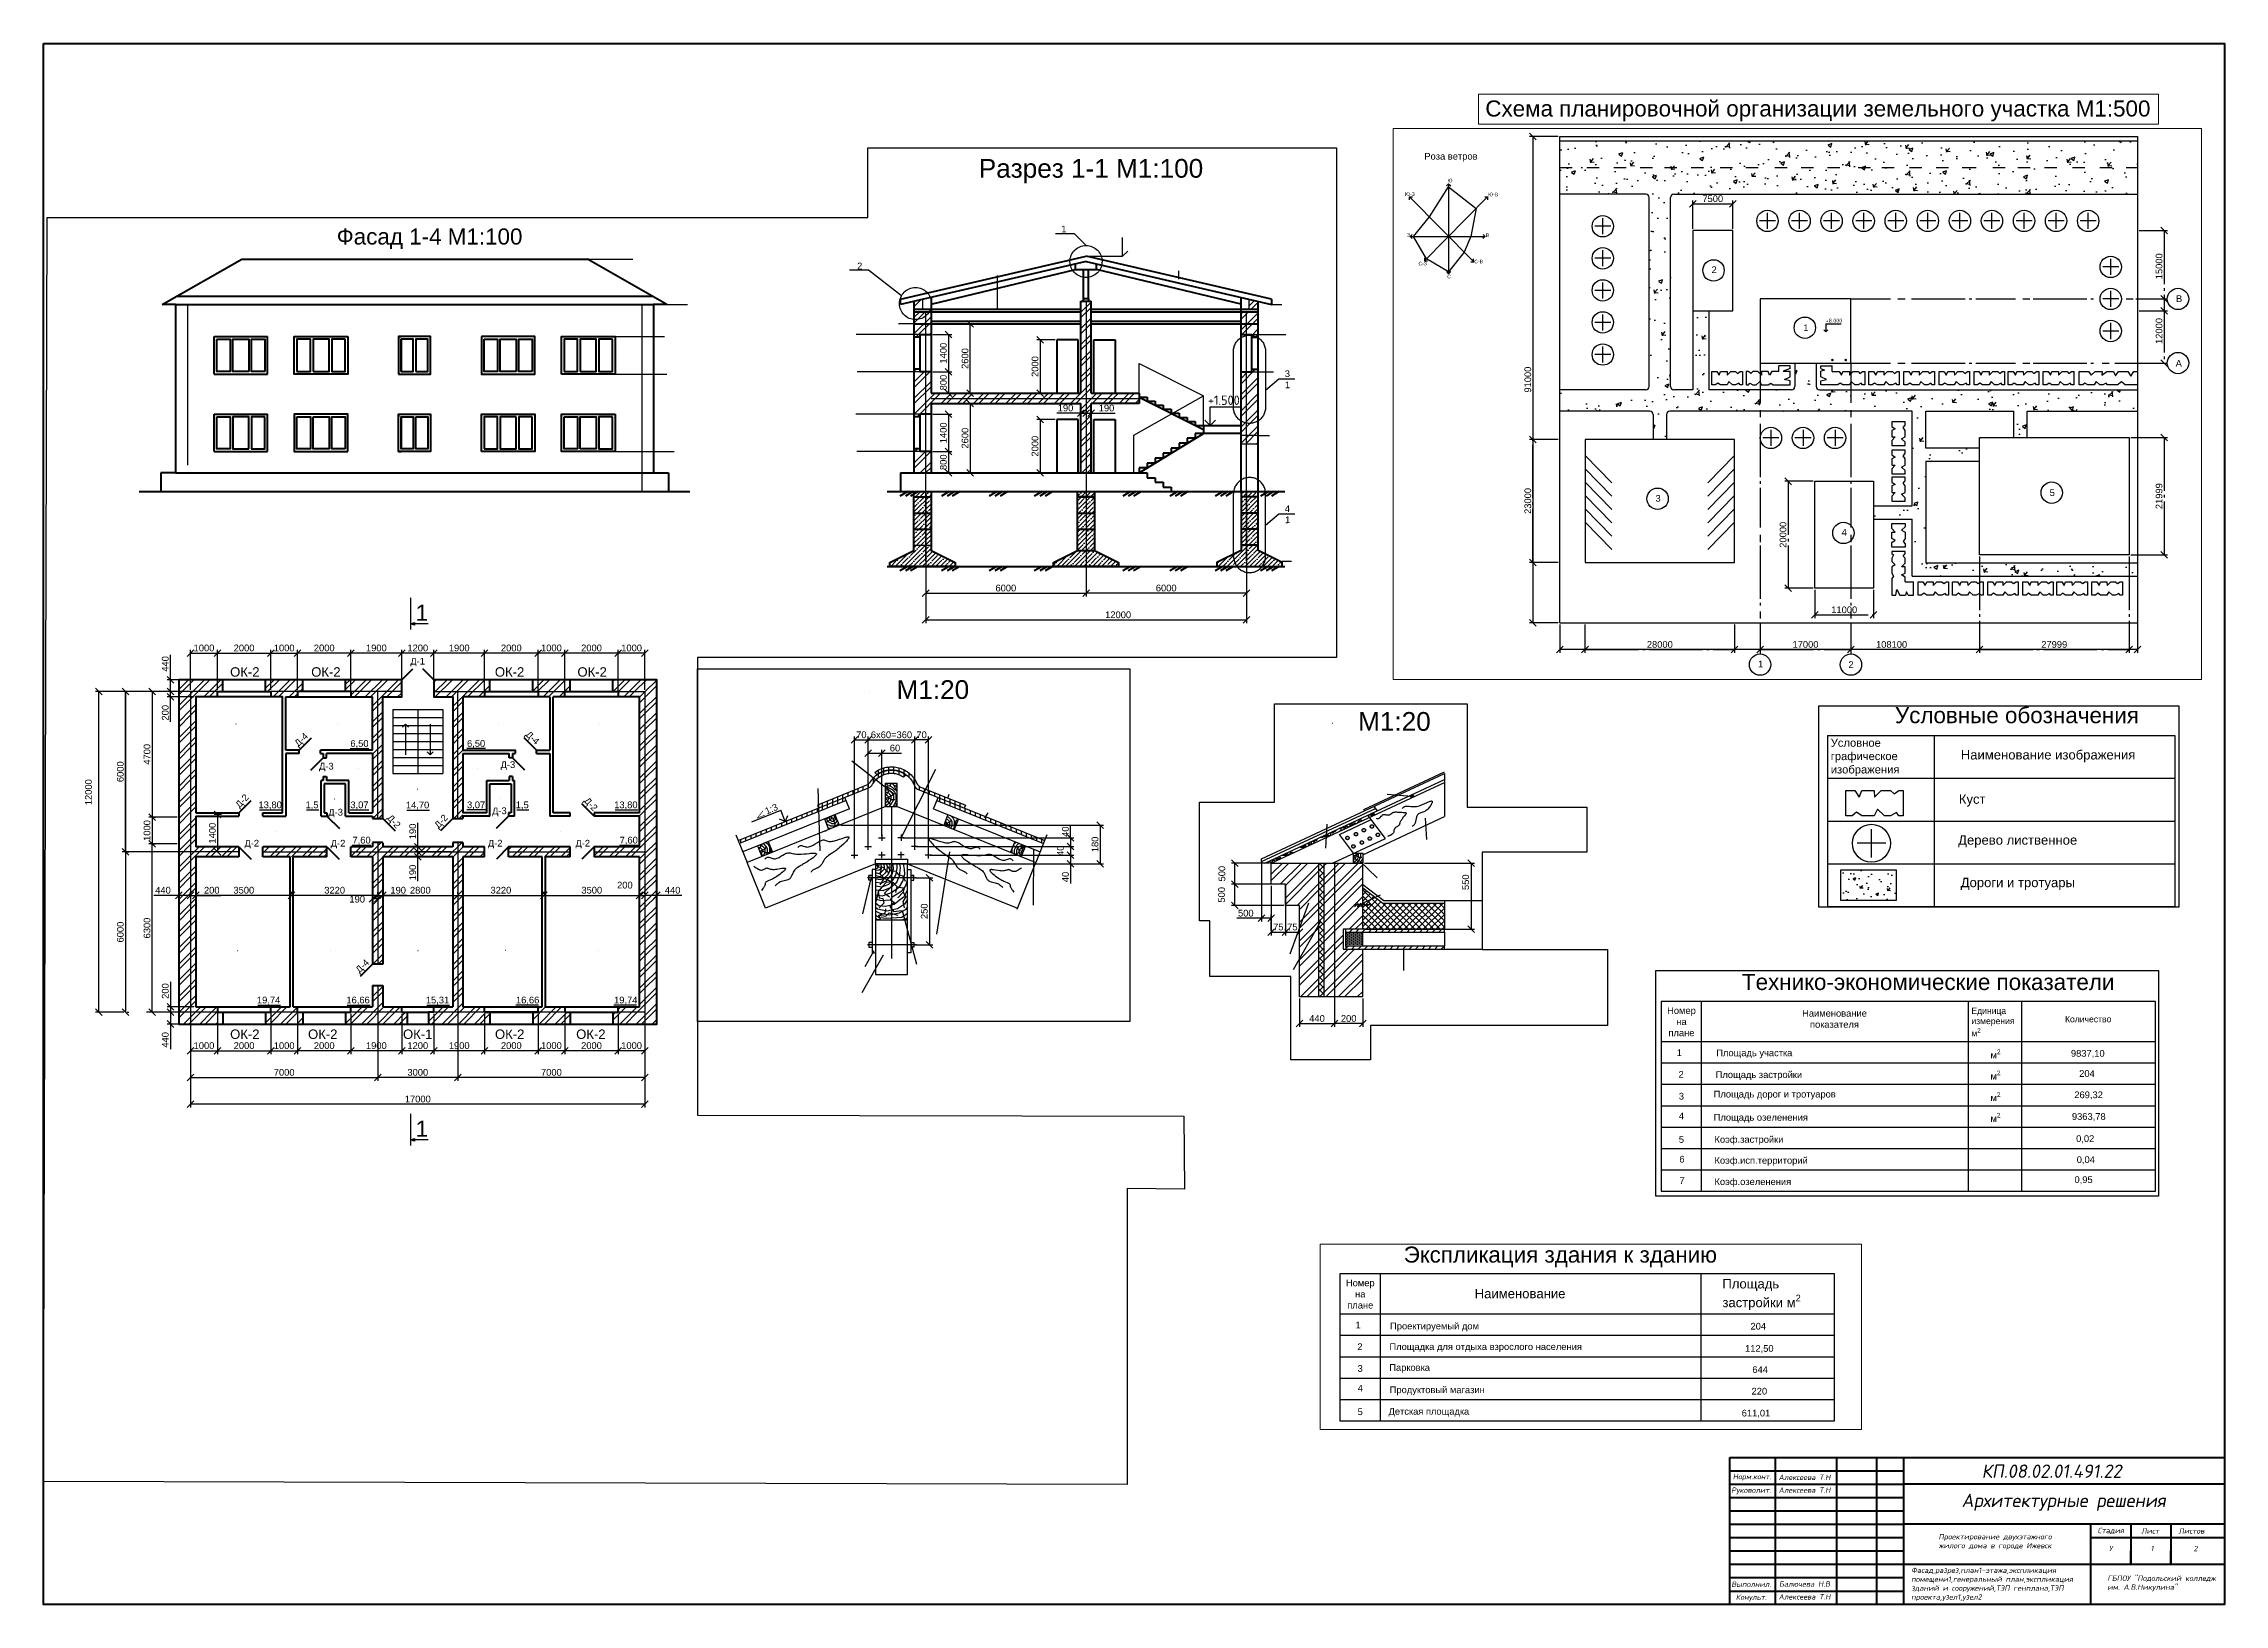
# Paper-space layout 'Лист1' of a CAD drawing. Header units: millimetres. Extents: x 20 to 836, y 5 to 589.
# The model-space entities are those that its viewports show. They can reach past a viewport. Long polylines and large blocks are cut down to what shows.
import ezdxf

# ---------------------------------------------------------------- set-up
doc = ezdxf.new("R2010")
doc.units = ezdxf.units.MM
for name, pattern in [('DASHDOT_axis', [24, 20, -1.5, 1, -1.5]), ('DASHED', [7, 5, -2, 0]), ('невидимая2', [4.7625, 3.175, -1.5875]), ('осевая', [50.8, 31.75, -6.35, 6.35, -6.35])]:
    doc.linetypes.add(name, pattern=pattern)
doc.layers.add('Видовой экран', color=7, linetype='Continuous', plot=False)
for name, color, linetype, lineweight in [('каменные и деревянные эл', 7, 'Continuous', 60), ('контур зд фасада', 7, 'Continuous', 40), ('линия земли на разрезе', 7, 'Continuous', 70), ('линия проёмов ворот дверей и окон', 7, 'Continuous', 40), ('Ось', 7, 'DASHDOT_axis', 25), ('рамка', 7, 'Continuous', 60)]:
    doc.layers.add(name, color=color, linetype=linetype, lineweight=lineweight)
doc.layers.add('сетка', color=7, linetype='Continuous')
doc.styles.add('GOST-2.304_Type-B', font='GOST Common.ttf')
doc.styles.get("Standard").update_dxf_attribs({"font": 'arial.ttf'})
doc.styles.add('Аннотативный', font='arial.ttf')
doc.styles.add('стиль4', font='isocpeur.ttf', dxfattribs={"oblique": 10, "height": 2.5})
doc.dimstyles.new('Копия ISO-2.0', dxfattribs={"dimtxt": 2.5, "dimasz": 2.5, "dimexe": 1.25, "dimexo": 0.625, "dimtad": 1, "dimtxsty": 'Standard', "dimblk": 'OBLIQUE', "dimcen": 2.5, "dimadec": 0, "dimazin": 0, "dimtfac": 1, "dimtmove": 0, "dimatfit": 3, "dimldrblk": 'OBLIQUE', "dimfxl": 1, "dimarcsym": 0})
doc.dimstyles.new('Копия ISO-25 2.0', dxfattribs={"dimtxt": 2.5, "dimasz": 2.5, "dimexe": 1.25, "dimexo": 0.625, "dimtad": 1, "dimtxsty": 'Standard', "dimblk": 'OBLIQUE', "dimblk1": 'OBLIQUE', "dimblk2": 'CLOSEDBLANK', "dimcen": 2.5, "dimadec": 0, "dimazin": 0, "dimtfac": 1, "dimtmove": 0, "dimatfit": 3, "dimldrblk": 'OBLIQUE', "dimfxl": 1, "dimarcsym": 0})
doc.dimstyles.new('Копия Аннотативный', dxfattribs={"dimscale": 0, "dimtxt": 2.5, "dimasz": 2.5, "dimexe": 1.25, "dimexo": 0.625, "dimtad": 1, "dimtxsty": 'Аннотативный', "dimblk": 'OBLIQUE', "dimcen": 2.5, "dimadec": 0, "dimazin": 0, "dimtfac": 1, "dimtmove": 0, "dimatfit": 3, "dimldrblk": 'OBLIQUE', "dimfxl": 1, "dimarcsym": 0})
pattern_1 = [(45, (265925.92, -66352.9), (-302.3562, 302.3562), []), (45, (266127.5, -66352.9), (-302.3562, 302.3562), [])]
pattern_2 = [(45, (265925.92, -66552.9), (-167.85985, 167.85985), []), (45, (266093.78, -66552.9), (-167.85985, 167.85985), [296.7371, -59.3474, 0, -59.3474])]
pattern_3 = [(90, (48188.97, -101192.93), (-190.86647, 0), [])]
pattern_4 = [(0, (349327.7, -75864.3), (901.73, 901.73), [270.52, -631.212]), (0, (349327.7, -75819.2), (901.73, 901.73), [270.52, -631.212]), (0, (349372.8, -75729.1), (901.73, 901.73), [180.346, -721.385]), (0, (349417.9, -75638.9), (901.73, 901.73), [135.26, -766.472]), (0, (349417.9, -75548.7), (901.73, 901.73), [90.173, -811.558]), (0, (349192.4, -75458.5), (901.73, 901.73), [45.087, -225.433, 45.087, -586.125]), (0, (349327.7, -75413.5), (901.73, 901.73), [45.087, -360.693, 135.26, -360.693]), (0, (349508, -75368.4), (901.73, 901.73), [45.087, -45.087, 45.087, -766.472]), (0, (349462.9, -75323.3), (901.73, 901.73), [45.087, -856.645]), (0, (349417.9, -75233.1), (901.73, 901.73), [135.26, -766.472]), (0, (349417.9, -75142.9), (901.73, 901.73), [180.346, -721.385]), (0, (349372.8, -75052.8), (901.73, 901.73), [225.433, -270.52, 45.087, -360.693]), (90, (349012.1, -75593.8), (-901.73, 901.73), [45.087, -90.173, 225.433, -541.039]), (90, (349057.2, -75503.6), (-901.73, 901.73), [45.087, -45.087, 135.26, -676.299]), (90, (349102.25, -75142.9), (-901.73, 901.73), [90.173, -811.558]), (90, (349147.3, -75503.6), (-901.73, 901.73), [180.346, -270.52, 45.087, -405.779]), (90, (349192.4, -75007.7), (-901.73, 901.73), [45.087, -856.645]), (90, (349237.5, -75458.5), (-901.73, 901.73), [135.26, -766.472]), (90, (349327.7, -75413.5), (-901.73, 901.73), [90.173, -811.558]), (90, (349417.9, -75413.5), (-901.73, 901.73), [45.087, -135.26, 135.26, -586.125]), (90, (349462.9, -75368.4), (-901.73, 901.73), [45.087, -856.645]), (90, (349508, -75548.7), (-901.73, 901.73), [126.242, -775.49]), (90, (349553.1, -75729.1), (-901.73, 901.73), [90.173, -811.558]), (90, (349643.3, -75368.4), (-901.73, 901.73), [45.087, -856.645]), (90, (349733.5, -75413.5), (-901.73, 901.73), [135.26, -766.472]), (90, (349823.6, -75413.5), (-901.73, 901.73), [135.26, -766.472]), (45, (349688.4, -75774.15), (1e-13, 901.731), [63.761, -63.761, 63.761, -1083.956]), (45, (349508, -75548.7), (1e-13, 901.731), [127.523, -1147.718]), (45, (349147.34, -75097.85), (1e-13, 901.731), [127.523, -1147.718]), (45, (349327.7, -75323.3), (1e-13, 901.731), [127.523, -1147.718]), (45, (349372.8, -75503.6), (1e-13, 901.731), [127.523, -1147.718]), (45, (349643.3, -75684), (1e-13, 901.731), [127.523, -1147.718]), (45, (349553.1, -75638.9), (1e-13, 901.731), [191.286, -1083.955]), (45, (349282.6, -75233.1), (1e-13, 901.731), [63.76, -1211.48]), (45, (349237.5, -75142.94), (1e-13, 901.731), [63.76, -1211.48]), (45, (349598.2, -75142.94), (1e-13, 901.731), [63.76, -1211.48]), (45, (349237.5, -75593.8), (1e-13, 901.731), [63.76, -1211.48]), (45, (349733.46, -75278.2), (1e-13, 901.731), [63.76, -1211.48]), (45, (349417.86, -75368.4), (1e-13, 901.731), [63.76, -1211.48]), (45, (349508, -75278.2), (1e-13, 901.731), [63.76, -1211.48]), (135, (349462.94, -75458.54), (-901.731, 1e-13), [63.761, -63.761, 191.286, -956.432]), (135, (349598.2, -75458.54), (-901.731, 1e-13), [63.76, -1211.48]), (135, (349598.2, -75774.15), (-901.731, 1e-13), [63.76, -1211.48]), (135, (349417.86, -75548.7), (-901.731, 1e-13), [63.76, -1211.48]), (135, (349553.1, -75368.4), (-901.731, 1e-13), [63.76, -1211.48]), (135, (349327.7, -75593.8), (-901.731, 1e-13), [63.76, -1211.48]), (135, (349688.4, -75593.8), (-901.731, 1e-13), [63.76, -1211.48]), (135, (349057.16, -75864.3), (-901.731, 1e-13), [63.76, -1211.48]), (135, (349102.25, -75819.23), (-901.731, 1e-13), [127.523, -1147.718]), (135, (349147.34, -75774.15), (-901.731, 1e-13), [127.523, -1147.718]), (135, (349237.5, -75774.15), (-901.731, 1e-13), [127.523, -1147.718]), (135, (349282.6, -75684), (-901.731, 1e-13), [127.523, -1147.718]), (135, (349643.3, -75323.3), (-901.731, 1e-13), [127.523, -1147.718]), (135, (349823.64, -75774.15), (-901.731, 1e-13), [127.523, -1147.718]), (135, (349868.7, -75052.76), (-901.731, 1e-13), [127.523, -1147.718]), (135, (349868.7, -75142.94), (-901.731, 1e-13), [127.523, -1147.718]), (135, (349778.55, -75188), (-901.731, 1e-13), [127.523, -1147.718]), (135, (349147.34, -75188), (-901.731, 1e-13), [191.286, -1083.955]), (135, (349733.46, -75278.2), (-901.731, 1e-13), [191.286, -1083.955]), (26.565, (349237.5, -75007.68), (901.7314, 4e-07), [100.814, -1915.52]), (26.565, (349237.5, -75458.54), (901.7314, 4e-07), [100.814, -1915.52]), (26.565, (349327.7, -75188.02), (901.7314, 4e-07), [100.814, -1915.52]), (26.565, (349598.2, -75819.23), (901.7314, 4e-07), [100.814, -1915.52]), (26.565, (349553.1, -75729.06), (901.7314, 4e-07), [100.814, -1915.52]), (26.565, (349282.6, -75548.7), (901.7314, 4e-07), [100.814, -1915.52]), (26.565, (349282.6, -75097.85), (901.7314, 4e-07), [100.814, -1915.52]), (26.565, (349553.1, -75368.37), (901.7314, 4e-07), [201.627, -1814.705]), (63.435, (349553.1, -75233.1), (5e-08, 901.7314), [100.814, -1915.52]), (63.435, (349688.38, -75503.63), (5e-08, 901.7314), [100.814, -1915.52]), (63.435, (349237.5, -75323.3), (5e-08, 901.7314), [100.814, -1915.52]), (63.435, (349057.16, -75278.2), (5e-08, 901.7314), [100.814, -1915.52]), (63.435, (349598.2, -75458.54), (5e-08, 901.7314), [100.814, -1915.52]), (63.435, (349508.03, -75458.54), (5e-08, 901.7314), [100.814, -1915.52]), (63.435, (349147.34, -75323.3), (5e-08, 901.7314), [201.627, -1814.705]), (63.435, (349823.64, -75638.9), (5e-08, 901.7314), [201.627, -1814.705]), (63.435, (349733.46, -75593.8), (5e-08, 901.7314), [201.627, -1814.705]), (116.565, (349012.08, -75729.06), (-4e-07, 901.7314), [100.814, -1915.52]), (116.565, (349012.08, -75233.1), (-4e-07, 901.7314), [100.814, -1915.52]), (116.565, (349192.42, -75864.32), (-4e-07, 901.7314), [100.814, -1915.52]), (116.565, (349102.25, -75052.76), (-4e-07, 901.7314), [100.814, -1915.52]), (116.565, (349192.42, -75593.8), (-4e-07, 901.7314), [100.814, -1915.52]), (116.565, (349372.77, -75503.63), (-4e-07, 901.7314), [100.814, -1915.52]), (116.565, (349462.94, -75323.3), (-4e-07, 901.7314), [100.814, -1915.52]), (116.565, (349057.16, -75683.98), (0.0003, 901.7315), [100.814, -1915.52]), (116.565, (349282.6, -75548.7), (-4e-07, 901.7314), [100.814, -1915.52]), (116.565, (349553.1, -75638.9), (-4e-07, 901.7314), [100.814, -1915.52]), (116.565, (349643.3, -75548.7), (-4e-07, 901.7314), [100.814, -1915.52]), (116.565, (349823.64, -75278.2), (-4e-07, 901.7314), [100.814, -1915.52]), (116.565, (349147.34, -75007.68), (-4e-07, 901.7314), [100.814, -1915.52]), (116.565, (349012.08, -75052.76), (-4e-07, 901.7314), [201.627, -1814.705]), (116.565, (349147.34, -75683.98), (-4e-07, 901.7314), [201.627, -1814.705]), (153.435, (349012.08, -75819.23), (-901.7314, 5e-08), [100.814, -1915.52]), (153.435, (349778.55, -75864.32), (-901.7314, 5e-08), [100.814, -1915.52]), (153.435, (349733.46, -75413.46), (-901.7314, 5e-08), [100.814, -1915.52]), (153.435, (349372.77, -75729.06), (-901.7314, 5e-08), [100.814, -1915.52]), (153.435, (349327.7, -75819.23), (-901.7314, 5e-08), [100.814, -1915.52]), (153.435, (349417.86, -75638.9), (-901.7314, 5e-08), [100.814, -1915.52]), (153.435, (349688.38, -75097.85), (-901.7314, 5e-08), [100.814, -1915.52]), (153.435, (349778.55, -75052.76), (-901.7314, 5e-08), [201.627, -1814.705])]

psp = doc.layouts.new('Лист1')

# ---------------------------------------------------------------- texts
at = {"layer": 'сетка', "lineweight": 25, "attachment_point": 5, "style": 'стиль4'}
for s, insert, char_height, width in [('КП.08.02.01.491.22', (771.39, 54.83), 5, 7.6037), ('Норм.конт.', (659.28, 52.55), 2, 7.6037), ('Алексеева Т.Н', (678.92, 52.55), 2, 19.1659), ('Руковолит.', (658.97, 47.47), 2, 7.6037), ('Алексеева Т.Н', (678.92, 47.75), 2, 19.1659), ('Архитектурные решения', (775.86, 43.22), 5, 83.6794), ('Стадия', (793.52, 32.48), 2, 7.6037), ('Лист', (808.23, 32.48), 2, 7.6037), ('Листов', (823.68, 32.48), 2, 7.6037), ('Проектирование двухэтажного жилого дома в городе Ижевск', (750.23, 28.39), 2, 43.5725), ('У', (793.52, 25.91), 2, 7.6037), ('1', (808.96, 25.91), 2, 7.6037), ('2', (825.23, 25.91), 2, 7.6037), ('\\pxql;Фасад,разрез,план1-этажа,экспликация помещени1,генеральный план,экспликация зданий и сооружений,ТЭП генплана,ТЭП проекта,узел1,узел2', (750.23, 12.5), 2, 62.8408), ('Выполнил.', (658.97, 12.54), 2, 7.6037), ('Конульт.', (658.97, 7.42), 2, 7.6037), ('Алексеева Т.Н', (678.92, 7.82), 2, 19.1659), ('Балючева Н.В', (678.92, 12.61), 2, 19.1659), ('\\pxql;ГБПОУ "Подольский колледж им. А.В.Никулина"', (810.72, 12.85), 2, 36.9514)]:
    psp.add_mtext(s, dxfattribs=dict(at, insert=insert, char_height=char_height, width=width))

msp = doc.modelspace()

# ---------------------------------------------------------------- texts
at = {"lineweight": 25}
for s, width, gutter_width, insert, char_height, attachment_point in [('Разрез 1-1 М1:100', 8284.1200024, 12.5, (365840.0926, -36099.72019), 700, 1), ('Фасад 1-4 М1:100', 7330.3293076, 12.5, (341815.35924, -38699.54636), 600, 1), ('Схема планировочной организации земельного участка М1:500 ', 24967.3260097, 12.5, (388076.23189, -42592.90154), 600, 1), ('\\pxa0.66667,sm1.07917;Д-1', 110.1427955, 1250, (345117.94885, -54764.96196), 250, 3), ('\\pxa0.66667,sm1.07917;ОК-2', 110.1427955, 1250, (338927.38856, -55117.77041), 350, 3), ('\\pxa0.66667,sm1.07917;ОК-2', 110.1427955, 1250, (341961.54097, -55117.77041), 350, 3), ('\\pxa0.66667,sm1.07917;ОК-2', 110.1427955, 1250, (348834.30197, -55117.77041), 350, 3), ('\\pxa0.66667,sm1.07917;ОК-2', 110.1427955, 1250, (351922.93377, -55117.77041), 350, 3), ('Условные обозначения ', 10731.4327928, 12.5, (415101.24976, -55952.7585), 600, 1), ('Условное графическое изображения', 3636.7816782, 12.5, (412698.16067, -57134.41561), 300, 1), ('Наименование изображения', 6667.7995914, 12.5, (417564.68588, -57560.77144), 350, 1), ('\\pxa0.66667,sm1.07917;6,50', 110.1427955, 1250, (343006.08087, -57845.64641), 250, 3), ('\\pxa0.66667,sm1.07917;6,50', 110.1427955, 1250, (346691.75239, -57845.64641), 250, 1), (' М1:20', 3115.7999981, 8.9979, (367907.43122, -58149.89344), 700, 1), ('\\pxa0.66667,sm1.07917;Д-3', 110.1427955, 1250, (341700.91223, -58693.56352), 250, 3), ('Куст', 2203.1876145, 8.9489, (417492.15363, -59218.59567), 350, 1), ('\\pxa0.66667,sm1.07917;13,80', 110.1427955, 1250, (339761.85619, -60140.34605), 250, 3), ('\\pxa0.66667,sm1.07917;3,07', 110.1427955, 1250, (343006.08087, -60140.34605), 250, 3), ('\\pxa0.66667,sm1.07917;3,07', 110.1427955, 1250, (346691.75239, -60140.34605), 250, 1), ('\\pxa0.66667,sm1.07917;13,80', 110.1427955, 1250, (353072.53937, -60140.34605), 250, 3), ('\\pxa0.66667,sm1.07917;1,5', 110.1427955, 1250, (341133.06801, -60140.34605), 250, 3), ('\\pxa0.66667,sm1.07917;14,70', 110.1427955, 1250, (345278.32178, -60148.39789), 250, 3), ('\\pxa0.66667,sm1.07917;1,5', 110.1427955, 1250, (348999.6064, -60140.34605), 250, 3), ('\\pxa0.66667,sm1.07917;Д-3', 110.1427955, 1250, (342048.75477, -60416.34231), 250, 3), ('Дерево лиственное', 6714.0059755, 8.9489, (417464.94278, -60749.58842), 350, 1), ('\\pxa0.66667,sm1.07917;7,60', 110.1427955, 1250, (343085.80587, -61460.86593), 250, 3), ('\\pxa0.66667,sm1.07917;7,60', 110.1427955, 1250, (353082.40509, -61460.86593), 250, 3), ('\\pxa0.66667,sm1.07917;Д-2', 110.1427955, 1250, (338911.29611, -61575.91156), 250, 3), ('\\pxa0.66667,sm1.07917;Д-2', 110.1427955, 1250, (342139.34906, -61575.91156), 250, 3), ('\\pxa0.66667,sm1.07917;Д-2', 110.1427955, 1250, (348017.16408, -61575.91156), 250, 3), ('\\pxa0.66667,sm1.07917;Д-2', 110.1427955, 1250, (351295.42481, -61575.91156), 250, 3), ('Дороги и тротуары', 6200.0720509, 8.9489, (417562.0137, -62338.31138), 350, 1), ('Технико-экономические показатели ', 14099.6245102, 12.5, (430094.28953, -63195.80459), 600, 1), ('\\pxqc;Номер на плане', 1051.5471994, 1250, (428358.43152, -64440.64158), 250, 3), ('\\A1;\\pxql;Единица\\Pизмерения м{\\H0.7x;\\S2^ ;}', 1136.0738653, 1250, (439816.80845, -64459.26078), 230, 3), ('\\pxqc;Наименование показателя', 3965.8234745, 1250, (435541.10463, -64542.05306), 250, 3), ('\\pxql,tD,3;Количество', 861.4785405, 1250, (443044.64244, -64773.05462), 230, 3), ('\\pxa0.66667,sm1.07917;1', 110.1427955, 1250, (427847.36046, -66015.48701), 250, 3), ('\\A1;\\pxa0.66667,sm1.07917;м{\\H0.7x;\\S2^ ;}', 110.1427955, 1250, (439771.85458, -66022.19111), 250, 3), ('Площадь участка', 3371.4609317, 1250, (429134.87266, -66022.65319), 250, 1), ('\\pxa0.66667,sm1.07917;9837,10', 110.1427955, 1250, (443666.90695, -66042.12616), 250, 3), ('\\pxa0.66667,sm1.07917;204', 110.1427955, 1250, (443296.38792, -66796.81199), 250, 3), ('\\A1;\\pxa0.66667,sm1.07917;м{\\H0.7x;\\S2^ ;}', 110.1427955, 1250, (439771.85458, -66810.89464), 250, 3), ('Площадь застройки', 4232.3444936, 1250, (429113.74348, -66839.44824), 250, 1), ('\\pxa0.66667,sm1.07917;2', 110.1427955, 1250, (427917.38034, -66826.35212), 250, 3), ('\\pxa0.66667,sm1.07917;19,74', 110.1427955, 1250, (339704.12732, -67444.56695), 250, 3), ('\\pxa0.66667,sm1.07917;16,66', 110.1427955, 1250, (343051.87854, -67444.56695), 250, 3), ('\\pxa0.66667,sm1.07917;15,31', 110.1427955, 1250, (346024.40186, -67444.56695), 250, 3), ('\\pxa0.66667,sm1.07917;16,66', 110.1427955, 1250, (348523.82616, -67444.56695), 250, 1), ('\\pxa0.66667,sm1.07917;19,74', 110.1427955, 1250, (352193.38994, -67444.56695), 250, 1), ('Площадь дорог и тротуаров', 4585.4846025, 1250, (429038.84563, -67567.90328), 250, 1), ('269,32', 110.1427955, 1250, (443600.15018, -67592.98936), 250, 3), ('\\A1;\\pxa0.66667,sm1.07917;м{\\H0.7x;\\S2^ ;}', 110.1427955, 1250, (439771.85458, -67619.9623), 250, 3), ('\\pxa0.66667,sm1.07917;3', 110.1427955, 1250, (427927.43636, -67644.04375), 250, 3), ('\\pxa0.66667,sm1.07917;4', 110.1427955, 1250, (427929.45572, -68384.18159), 250, 3), ('\\A1;\\pxa0.66667,sm1.07917;м{\\H0.7x;\\S2^ ;}', 110.1427955, 1250, (439771.85458, -68394.47248), 250, 3), ('\\pxa0.66667,sm1.07917;9363,78', 110.1427955, 1250, (443704.44132, -68404.29938), 250, 3), ('Площадь озеленения', 3650.2703697, 1250, (429039.5776, -68436.75376), 250, 1), ('\\pxa0.66667,sm1.07917;ОК-2', 110.1427955, 1250, (338927.38856, -69027.71831), 350, 9), ('\\pxa0.66667,sm1.07917;ОК-2', 110.1427955, 1250, (341842.89539, -69027.71831), 350, 9), ('\\pxa0.66667,sm1.07917;ОК-1', 110.1427955, 1250, (345395.40287, -69027.71831), 350, 9), ('\\pxa0.66667,sm1.07917;ОК-2', 110.1427955, 1250, (348837.66051, -69027.71831), 350, 9), ('\\pxa0.66667,sm1.07917;ОК-2', 110.1427955, 1250, (351875.6667, -69027.71831), 350, 9), ('\\A1;\\pxa0.66667,sm1.07917;0,02', 110.1427955, 1250, (443278.86902, -69231.64628), 250, 3), ('Коэф.застройки', 3371.4609317, 1250, (429067.6021, -69262.55688), 250, 1), ('\\pxa0.66667,sm1.07917;5', 110.1427955, 1250, (427927.36497, -69261.70768), 250, 3), ('\\pxa0.66667,sm1.07917;6', 110.1427955, 1250, (427948.08833, -70002.17716), 250, 3), ('\\A1;\\pxa0.66667,sm1.07917;0,04', 110.1427955, 1250, (443302.60292, -70019.29912), 250, 3), ('Коэф.исп.территорий', 3764.8668379, 1250, (429067.6021, -70046.34533), 250, 1), ('\\A1;\\pxa0.66667,sm1.07917;0,95', 110.1427955, 1250, (443217.53469, -70767.48549), 250, 3), ('\\pxa0.66667,sm1.07917;7', 110.1427955, 1250, (427950.93494, -70802.78148), 250, 3), ('Коэф.озеленения', 3371.4609317, 1250, (429067.6021, -70843.77356), 250, 1), ('Экспликация здания к зданию', 13614.146278, 12.5, (429458.68182, -72030.54741), 600, 1), ('\\A1;\\pxql;Площадь застройки м{\\H0.7x;\\S2^ ;}', 3798.7569532, 1250, (445183.03679, -73247.52895), 350, 3), ('\\pxqc;Номер на плане', 1051.5471994, 1250, (428358.43152, -73265.22747), 250, 3), ('\\pxqc;{\\H1.4x;Наименование} ', 3965.8234745, 1250, (435796.27424, -73615.31658), 250, 3), ('\\pxa0.66667,sm1.07917;1', 110.1427955, 1250, (427847.36046, -74840.07291), 250, 3), ('Проектируемый дом', 3371.4609317, 1250, (428947.42114, -74879.7078), 250, 1), ('\\pxa0.66667,sm1.07917;204', 110.1427955, 1250, (443016.44019, -74885.23208), 250, 3), ('\\pxa0.66667,sm1.07917;2', 110.1427955, 1250, (427917.38034, -75650.93802), 250, 3), ('Площадка для отдыха взрослого населения', 7244.7750388, 1250, (428923.86488, -75651.23352), 250, 1), ('\\pxa0.66667,sm1.07917;112,50', 110.1427955, 1250, (443297.29576, -75718.38446), 250, 3), ('Парковка', 3371.4609317, 1250, (428919.58649, -76430.11378), 250, 1), ('\\pxa0.66667,sm1.07917;3', 110.1427955, 1250, (427927.43636, -76468.62965), 250, 3), ('\\pxa0.66667,sm1.07917;644', 110.1427955, 1250, (443085.78279, -76510.02945), 250, 3), ('\\pxa0.66667,sm1.07917;4', 110.1427955, 1250, (427929.45572, -77208.76749), 250, 3), ('Продуктовый магазин', 3650.2703697, 1250, (428934.12488, -77265.43957), 250, 1), ('220', 110.1427955, 1250, (443056.43064, -77316.55448), 250, 3), ('Детская площадка', 3371.4609317, 1250, (428890.5097, -78071.71108), 250, 1), ('\\pxa0.66667,sm1.07917;5', 110.1427955, 1250, (427927.36497, -78086.29358), 250, 3), ('611,01', 110.1427955, 1250, (443173.83925, -78137.74252), 250, 3)]:
    msp.add_mtext_dynamic_manual_height_columns(s, width=width, gutter_width=gutter_width, heights=[0], dxfattribs=dict(at, insert=insert, char_height=char_height, attachment_point=attachment_point))
at = {"lineweight": 25, "char_height": 250}
for s, insert, attachment_point, rotation in [('1', (368922.18661, -38592.28258), 1, 0.93345341), ('2', (361286.21863, -39978.42376), 1, 0.93345341), ('3\\P1', (377288.35204, -44010.74459), 1, 0.93345341), ('4\\P1', (377291.70549, -49060.80038), 1, 0.93345341), ('\\pxa0.66667,sm1.07917;Д-4', (349031.26254, -57475.28722), 1, 316.81835052), ('\\pxa0.66667,sm1.07917;Д-4', (340596.08701, -57544.00099), 3, 44.11510288), ('\\pxa0.66667,sm1.07917;Д-3', (347945.3116, -58642.69603), 1, 0.93345341), ('\\pxa0.66667,sm1.07917;Д-2', (338366.31709, -59833.7546), 3, 46.93406877), ('\\pxa0.66667,sm1.07917;Д-2', (351231.51617, -59953.7546), 1, 313.06593123), ('\\pxa0.66667,sm1.07917;Д-3', (347625.58121, -60370.91294), 1, 0.93345341), ('\\pxa0.66667,sm1.07917;Д-2', (345809.9717, -60596.69327), 3, 47.27146883), ('\\pxa0.66667,sm1.07917;Д-2', (343859.01709, -60595.78453), 1, 313.06593123), ('\\pxa0.66667,sm1.07917;Д-4', (342878.77029, -66015.56291), 3, 44.11510288)]:
    msp.add_mtext_dynamic_manual_height_columns(s, width=110.1427955, gutter_width=1250, heights=[0], dxfattribs=dict(at, insert=insert, attachment_point=attachment_point, rotation=rotation))
at = {"attachment_point": 1}
for s, width, gutter_width, insert, char_height in [('Роза ветров', 27.4358065, 12.5, (397301.3876, -44387.7503), 2.5), ('2', 2.5, 12.5, (397408.85147, -44430.20748), 2.5), ('В', 2.5, 12.5, (397582.64163, -44441.03462), 2.5), ('1', 2.5, 12.5, (397443.1866, -44451.95198), 2.5), ('А', 2.5, 12.5, (397582.50364, -44465.23601), 2.5), ('3', 2.5, 12.5, (397387.86604, -44515.74656), 2.5), ('5', 2.5, 12.5, (397535.36465, -44513.65491), 2.5), ('4', 2.5, 12.5, (397457.51435, -44528.47727), 2.5), ('1', 2.5, 12.5, (397426.25268, -44577.75103), 2.5), ('2', 2.5, 12.5, (397460.09875, -44577.94771), 2.5), ('1', 369.6234008, 12.5, (344768.09443, -52776.28546), 600), ('М1:20', 2719.0916748, 8.9979, (384688.68133, -63127.86073), 700), ('1', 369.6234008, 12.5, (344768.09443, -72082.93856), 600)]:
    msp.add_mtext_dynamic_manual_height_columns(s, width=width, gutter_width=gutter_width, heights=[0], dxfattribs=dict(at, insert=insert, char_height=char_height))
at = {"linetype": 'ByBlock', "attachment_point": 7}
for s, insert, char_height in [('Ю', (397310.02343, -44398.78289), 1.33883), ('Ю-З', (397294.16172, -44403.83771), 1.338829), ('В', (397324.35603, -44419.19845), 1.33883), ('С', (397309.93954, -44434.69563), 1.33883)]:
    msp.add_mtext_dynamic_manual_height_columns(s, width=0.2443225, gutter_width=0.01222, heights=[0.24949], dxfattribs=dict(at, insert=insert, char_height=char_height))
at = {"linetype": 'ByBlock', "lineweight": 25, "attachment_point": 7}
for s, width, heights, insert, char_height in [('Ю-В', 0.2443225, [0.24949], (397325.24656, -44404.00557), 1.338829), ('З', 0.390916, [0], (397294.87979, -44419.16211), 1.33883), ('С-З', 0.1027251, [0], (397299.19873, -44429.85465), 1.338829), ('С-В', 0.2443225, [0.24949], (397320.10087, -44429.08768), 1.338829)]:
    msp.add_mtext_dynamic_manual_height_columns(s, width=width, gutter_width=0.01222, heights=heights, dxfattribs=dict(at, insert=insert, char_height=char_height))
at = {"insert": (397451.55931, -44449.79236), "char_height": 1.469576, "attachment_point": 1, "style": 'GOST-2.304_Type-B'}
msp.add_mtext_dynamic_manual_height_columns('+8.000', width=1.5610708, gutter_width=7.34788, heights=[1.46958], dxfattribs=at)
at = {"lineweight": 25, "insert": (374413.73053, -44949.54132), "char_height": 350, "attachment_point": 1, "style": 'GOST-2.304_Type-B'}
msp.add_mtext_dynamic_manual_height_columns('+1.500', width=1327.5862632, gutter_width=12.5, heights=[0], dxfattribs=at)
at = {"linetype": 'ByBlock', "lineweight": 25, "insert": (363221.87718, -62947.83077), "char_height": 250, "attachment_point": 1, "rotation": 23.62383233}
msp.add_mtext_dynamic_manual_height_columns('1:3', width=924.2435122, gutter_width=11.80794, heights=[0], dxfattribs=at)

# ---------------------------------------------------------------- blocks, each defined once
blk = doc.blocks.new('_Oblique')
at = {"color": 0, "linetype": 'ByBlock', "lineweight": -2}
blk.add_line((-0.5, -0.5), (0.5, 0.5), dxfattribs=at)
blk = doc.blocks.new('*D35')
at = {"layer": 'Defpoints', "color": 0, "linetype": 'ByBlock', "transparency": 16777216}
for p in [(364053.16, -45646.19), (364053.16, -47046.19), (364705.92, -47046.19)]:
    blk.add_point(p, dxfattribs=at)
at = {"layer": 'Ось', "color": 0, "linetype": 'ByBlock', "lineweight": -2, "transparency": 16777216}
for p, q in [((364115.66, -45646.19), (364830.92, -45646.19)), ((364705.92, -45646.19), (364705.92, -47046.19)), ((364115.66, -47046.19), (364830.92, -47046.19))]:
    blk.add_line(p, q, dxfattribs=at)
at = {"layer": 'Ось', "color": 0, "linetype": 'ByBlock', "lineweight": -2, "transparency": 16777216, "xscale": 250, "yscale": 250, "zscale": 250}
for p, rotation in [((364705.92, -45646.19), 90), ((364705.92, -47046.19), 270)]:
    blk.add_blockref('_Oblique', p, dxfattribs=dict(at, rotation=rotation))
at = {"layer": 'Ось', "color": 0, "linetype": 'ByBlock', "transparency": 16777216, "insert": (364515.78, -46346.19), "char_height": 250, "attachment_point": 5, "rotation": 90, "style": 'Аннотативный'}
blk.add_mtext('1400', dxfattribs=at)
blk = doc.blocks.new('*D36')
at = {"layer": 'Defpoints', "color": 0, "linetype": 'ByBlock', "transparency": 16777216}
for p in [(364053.16, -47046.19), (364053.16, -47846.19), (364705.92, -47846.19)]:
    blk.add_point(p, dxfattribs=at)
at = {"layer": 'Ось', "color": 0, "linetype": 'ByBlock', "lineweight": -2, "transparency": 16777216}
for p, q in [((364115.66, -47046.19), (364830.92, -47046.19)), ((364705.92, -47046.19), (364705.92, -47846.19)), ((364115.66, -47846.19), (364830.92, -47846.19))]:
    blk.add_line(p, q, dxfattribs=at)
at = {"layer": 'Ось', "color": 0, "linetype": 'ByBlock', "lineweight": -2, "transparency": 16777216, "xscale": 250, "yscale": 250, "zscale": 250}
for p, rotation in [((364705.92, -47046.19), 90), ((364705.92, -47846.19), 270)]:
    blk.add_blockref('_Oblique', p, dxfattribs=dict(at, rotation=rotation))
at = {"layer": 'Ось', "color": 0, "linetype": 'ByBlock', "transparency": 16777216, "insert": (364515.78, -47446.19), "char_height": 250, "attachment_point": 5, "rotation": 90, "style": 'Аннотативный'}
blk.add_mtext('800', dxfattribs=at)
blk = doc.blocks.new('*D37')
at = {"layer": 'Defpoints', "color": 0, "linetype": 'ByBlock', "transparency": 16777216}
for p in [(364053.16, -45246.19), (364053.16, -47846.19), (365515.92, -47846.19)]:
    blk.add_point(p, dxfattribs=at)
at = {"layer": 'Ось', "color": 0, "linetype": 'ByBlock', "lineweight": -2, "transparency": 16777216}
for p, q in [((364115.66, -45246.19), (365640.92, -45246.19)), ((365515.92, -45246.19), (365515.92, -47846.19)), ((364115.66, -47846.19), (365640.92, -47846.19))]:
    blk.add_line(p, q, dxfattribs=at)
at = {"layer": 'Ось', "color": 0, "linetype": 'ByBlock', "lineweight": -2, "transparency": 16777216, "xscale": 250, "yscale": 250, "zscale": 250}
for p, rotation in [((365515.92, -45246.19), 90), ((365515.92, -47846.19), 270)]:
    blk.add_blockref('_Oblique', p, dxfattribs=dict(at, rotation=rotation))
at = {"layer": 'Ось', "color": 0, "linetype": 'ByBlock', "transparency": 16777216, "insert": (365325.78, -46546.19), "char_height": 250, "attachment_point": 5, "rotation": 90, "style": 'Аннотативный'}
blk.add_mtext('2600', dxfattribs=at)
blk = doc.blocks.new('*D38')
at = {"layer": 'Defpoints', "color": 0, "linetype": 'ByBlock', "transparency": 16777216}
for p in [(364053.16, -42266.19), (365515.92, -42266.19), (364053.16, -44866.19)]:
    blk.add_point(p, dxfattribs=at)
at = {"layer": 'Ось', "color": 0, "linetype": 'ByBlock', "lineweight": -2, "transparency": 16777216}
for p, q in [((364115.66, -42266.19), (365640.92, -42266.19)), ((365515.92, -44866.19), (365515.92, -42266.19)), ((364115.66, -44866.19), (365640.92, -44866.19))]:
    blk.add_line(p, q, dxfattribs=at)
at = {"layer": 'Ось', "color": 0, "linetype": 'ByBlock', "lineweight": -2, "transparency": 16777216, "xscale": 250, "yscale": 250, "zscale": 250}
for p, rotation in [((365515.92, -42266.19), 90), ((365515.92, -44866.19), 270)]:
    blk.add_blockref('_Oblique', p, dxfattribs=dict(at, rotation=rotation))
at = {"layer": 'Ось', "color": 0, "linetype": 'ByBlock', "transparency": 16777216, "insert": (365325.78, -43566.19), "char_height": 250, "attachment_point": 5, "rotation": 90, "style": 'Аннотативный'}
blk.add_mtext('2600', dxfattribs=at)
blk = doc.blocks.new('*D39')
at = {"layer": 'Defpoints', "color": 0, "linetype": 'ByBlock', "transparency": 16777216}
for p in [(364053.16, -42666.19), (364053.16, -44066.19), (364705.92, -44066.19)]:
    blk.add_point(p, dxfattribs=at)
at = {"layer": 'Ось', "color": 0, "linetype": 'ByBlock', "lineweight": -2, "transparency": 16777216}
for p, q in [((364115.66, -42666.19), (364830.92, -42666.19)), ((364705.92, -42666.19), (364705.92, -44066.19)), ((364115.66, -44066.19), (364830.92, -44066.19))]:
    blk.add_line(p, q, dxfattribs=at)
at = {"layer": 'Ось', "color": 0, "linetype": 'ByBlock', "lineweight": -2, "transparency": 16777216, "xscale": 250, "yscale": 250, "zscale": 250}
for p, rotation in [((364705.92, -42666.19), 90), ((364705.92, -44066.19), 270)]:
    blk.add_blockref('_Oblique', p, dxfattribs=dict(at, rotation=rotation))
at = {"layer": 'Ось', "color": 0, "linetype": 'ByBlock', "transparency": 16777216, "insert": (364515.78, -43366.19), "char_height": 250, "attachment_point": 5, "rotation": 90, "style": 'Аннотативный'}
blk.add_mtext('1400', dxfattribs=at)
blk = doc.blocks.new('*D40')
at = {"layer": 'Defpoints', "color": 0, "linetype": 'ByBlock', "transparency": 16777216}
for p in [(364053.16, -44066.19), (364053.16, -44866.19), (364705.92, -44866.19)]:
    blk.add_point(p, dxfattribs=at)
at = {"layer": 'Ось', "color": 0, "linetype": 'ByBlock', "lineweight": -2, "transparency": 16777216}
for p, q in [((364115.66, -44066.19), (364830.92, -44066.19)), ((364705.92, -44066.19), (364705.92, -44866.19)), ((364115.66, -44866.19), (364830.92, -44866.19))]:
    blk.add_line(p, q, dxfattribs=at)
at = {"layer": 'Ось', "color": 0, "linetype": 'ByBlock', "lineweight": -2, "transparency": 16777216, "xscale": 250, "yscale": 250, "zscale": 250}
for p, rotation in [((364705.92, -44066.19), 90), ((364705.92, -44866.19), 270)]:
    blk.add_blockref('_Oblique', p, dxfattribs=dict(at, rotation=rotation))
at = {"layer": 'Ось', "color": 0, "linetype": 'ByBlock', "transparency": 16777216, "insert": (364515.78, -44466.19), "char_height": 250, "attachment_point": 5, "rotation": 90, "style": 'Аннотативный'}
blk.add_mtext('800', dxfattribs=at)
blk = doc.blocks.new('*D41')
at = {"layer": 'Defpoints', "color": 0, "linetype": 'ByBlock', "transparency": 16777216}
for p in [(369663.16, -45607.54), (369663.16, -45607.54), (369853.16, -45607.54)]:
    blk.add_point(p, dxfattribs=at)
at = {"layer": 'Ось', "color": 0, "linetype": 'ByBlock', "lineweight": -2, "transparency": 16777216}
for p, q in [((369663.16, -45545.04), (369663.16, -45482.54)), ((369853.16, -45545.04), (369853.16, -45482.54)), ((369663.16, -45607.54), (368760.19, -45607.54)), ((369853.16, -45607.54), (369663.16, -45607.54))]:
    blk.add_line(p, q, dxfattribs=at)
at = {"layer": 'Ось', "color": 0, "linetype": 'ByBlock', "lineweight": -2, "transparency": 16777216, "xscale": 250, "yscale": 250, "zscale": 250, "rotation": 180}
blk.add_blockref('_Oblique', (369663.16, -45607.54), dxfattribs=at)
at = {"layer": 'Ось', "color": 0, "linetype": 'ByBlock', "lineweight": -2, "transparency": 16777216, "xscale": 250, "yscale": 250, "zscale": 250}
blk.add_blockref('_Oblique', (369853.16, -45607.54), dxfattribs=at)
at = {"layer": 'Ось', "color": 0, "linetype": 'ByBlock', "transparency": 16777216, "insert": (369086.68, -45417.39), "char_height": 250, "attachment_point": 5, "style": 'Аннотативный'}
blk.add_mtext('190', dxfattribs=at)
blk = doc.blocks.new('*D42')
at = {"layer": 'Defpoints', "color": 0, "linetype": 'ByBlock', "transparency": 16777216}
for p in [(369853.16, -45607.54), (370043.16, -45607.54), (370043.16, -45607.54)]:
    blk.add_point(p, dxfattribs=at)
at = {"layer": 'Ось', "color": 0, "linetype": 'ByBlock', "lineweight": -2, "transparency": 16777216}
for p, q in [((369853.16, -45545.04), (369853.16, -45482.54)), ((369853.16, -45607.54), (370043.16, -45607.54)), ((370043.16, -45607.54), (370946.13, -45607.54)), ((370043.16, -45670.04), (370043.16, -45732.54))]:
    blk.add_line(p, q, dxfattribs=at)
at = {"layer": 'Ось', "color": 0, "linetype": 'ByBlock', "lineweight": -2, "transparency": 16777216, "xscale": 250, "yscale": 250, "zscale": 250, "rotation": 180}
blk.add_blockref('_Oblique', (369853.16, -45607.54), dxfattribs=at)
at = {"layer": 'Ось', "color": 0, "linetype": 'ByBlock', "lineweight": -2, "transparency": 16777216, "xscale": 250, "yscale": 250, "zscale": 250}
blk.add_blockref('_Oblique', (370043.16, -45607.54), dxfattribs=at)
at = {"layer": 'Ось', "color": 0, "linetype": 'ByBlock', "transparency": 16777216, "insert": (370619.64, -45417.39), "char_height": 250, "attachment_point": 5, "style": 'Аннотативный'}
blk.add_mtext('190', dxfattribs=at)
blk = doc.blocks.new('*D43')
at = {"layer": 'Defpoints', "color": 0, "linetype": 'ByBlock', "transparency": 16777216}
for p in [(368763.16, -45846.19), (368134.8, -47846.19), (368763.16, -47846.19)]:
    blk.add_point(p, dxfattribs=at)
at = {"layer": 'Ось', "color": 0, "linetype": 'ByBlock', "lineweight": -2, "transparency": 16777216}
for p, q in [((368700.66, -45846.19), (368009.8, -45846.19)), ((368134.8, -45846.19), (368134.8, -47846.19)), ((368700.66, -47846.19), (368009.8, -47846.19))]:
    blk.add_line(p, q, dxfattribs=at)
at = {"layer": 'Ось', "color": 0, "linetype": 'ByBlock', "lineweight": -2, "transparency": 16777216, "xscale": 250, "yscale": 250, "zscale": 250}
for p, rotation in [((368134.8, -45846.19), 90), ((368134.8, -47846.19), 270)]:
    blk.add_blockref('_Oblique', p, dxfattribs=dict(at, rotation=rotation))
at = {"layer": 'Ось', "color": 0, "linetype": 'ByBlock', "transparency": 16777216, "insert": (367944.65, -46846.19), "char_height": 250, "attachment_point": 5, "rotation": 90, "style": 'Аннотативный'}
blk.add_mtext('2000', dxfattribs=at)
blk = doc.blocks.new('*D44')
at = {"layer": 'Defpoints', "color": 0, "linetype": 'ByBlock', "transparency": 16777216}
for p in [(368763.16, -42866.19), (368134.8, -44866.19), (368763.16, -44866.19)]:
    blk.add_point(p, dxfattribs=at)
at = {"layer": 'Ось', "color": 0, "linetype": 'ByBlock', "lineweight": -2, "transparency": 16777216}
for p, q in [((368700.66, -42866.19), (368009.8, -42866.19)), ((368134.8, -42866.19), (368134.8, -44866.19)), ((368700.66, -44866.19), (368009.8, -44866.19))]:
    blk.add_line(p, q, dxfattribs=at)
at = {"layer": 'Ось', "color": 0, "linetype": 'ByBlock', "lineweight": -2, "transparency": 16777216, "xscale": 250, "yscale": 250, "zscale": 250}
for p, rotation in [((368134.8, -42866.19), 90), ((368134.8, -44866.19), 270)]:
    blk.add_blockref('_Oblique', p, dxfattribs=dict(at, rotation=rotation))
at = {"layer": 'Ось', "color": 0, "linetype": 'ByBlock', "transparency": 16777216, "insert": (367944.65, -43866.19), "char_height": 250, "attachment_point": 5, "rotation": 90, "style": 'Аннотативный'}
blk.add_mtext('2000', dxfattribs=at)
blk = doc.blocks.new('*D49')
at = {"color": 0, "linetype": 'ByBlock', "lineweight": -2, "transparency": 16777216}
for p, q in [((384926.4, -68780.22), (389043.92, -68780.22)), ((388918.92, -68780.22), (388918.92, -71255.83)), ((384926.4, -71255.83), (389043.92, -71255.83))]:
    blk.add_line(p, q, dxfattribs=at)
at = {"layer": 'Defpoints', "color": 0, "linetype": 'ByBlock', "transparency": 16777216}
for p in [(384863.9, -68780.22), (384863.9, -71255.83), (388918.92, -71255.83)]:
    blk.add_point(p, dxfattribs=at)
at = {"color": 0, "linetype": 'ByBlock', "lineweight": -2, "transparency": 16777216, "xscale": 250, "yscale": 250, "zscale": 250}
for p, rotation in [((388918.92, -68780.22), 90), ((388918.92, -71255.83), 270)]:
    blk.add_blockref('_Oblique', p, dxfattribs=dict(at, rotation=rotation))
at = {"color": 0, "linetype": 'ByBlock', "lineweight": 25, "transparency": 16777216, "insert": (388714.05, -69494.03), "char_height": 250, "attachment_point": 5, "rotation": 90, "style": 'Аннотативный'}
blk.add_mtext('550', dxfattribs=at)
blk = doc.blocks.new('*D50')
at = {"color": 0, "linetype": 'ByBlock', "lineweight": -2, "transparency": 16777216}
for p, q in [((381440.18, -69632.81), (381440.18, -71485.4)), ((381966.91, -69632.81), (381966.91, -71485.4)), ((381440.18, -71360.4), (381966.91, -71360.4))]:
    blk.add_line(p, q, dxfattribs=at)
at = {"layer": 'Defpoints', "color": 0, "linetype": 'ByBlock', "transparency": 16777216}
for p in [(381440.18, -69570.31), (381966.91, -69570.31), (381966.91, -71360.4)]:
    blk.add_point(p, dxfattribs=at)
at = {"color": 0, "linetype": 'ByBlock', "lineweight": -2, "transparency": 16777216, "xscale": 250, "yscale": 250, "zscale": 250, "rotation": 180}
blk.add_blockref('_Oblique', (381440.18, -71360.4), dxfattribs=at)
at = {"color": 0, "linetype": 'ByBlock', "lineweight": -2, "transparency": 16777216, "xscale": 250, "yscale": 250, "zscale": 250}
blk.add_blockref('_Oblique', (381966.91, -71360.4), dxfattribs=at)
at = {"color": 0, "linetype": 'ByBlock', "lineweight": 25, "transparency": 16777216, "insert": (381703.54, -71170.77), "char_height": 250, "attachment_point": 5, "style": 'Аннотативный'}
blk.add_mtext('75', dxfattribs=at)
blk = doc.blocks.new('*D51')
at = {"color": 0, "linetype": 'ByBlock', "lineweight": -2, "transparency": 16777216}
for p, q in [((381966.91, -71297.9), (381966.91, -71235.4)), ((382493.63, -71766.9), (382493.63, -71235.4)), ((381966.91, -71360.4), (382493.63, -71360.4))]:
    blk.add_line(p, q, dxfattribs=at)
at = {"layer": 'Defpoints', "color": 0, "linetype": 'ByBlock', "transparency": 16777216}
for p in [(381966.91, -71360.4), (382493.63, -71360.4), (382493.63, -71829.4)]:
    blk.add_point(p, dxfattribs=at)
at = {"color": 0, "linetype": 'ByBlock', "lineweight": -2, "transparency": 16777216, "xscale": 250, "yscale": 250, "zscale": 250, "rotation": 180}
blk.add_blockref('_Oblique', (381966.91, -71360.4), dxfattribs=at)
at = {"color": 0, "linetype": 'ByBlock', "lineweight": -2, "transparency": 16777216, "xscale": 250, "yscale": 250, "zscale": 250}
blk.add_blockref('_Oblique', (382493.63, -71360.4), dxfattribs=at)
at = {"color": 0, "linetype": 'ByBlock', "lineweight": 25, "transparency": 16777216, "insert": (382230.27, -71170.77), "char_height": 250, "attachment_point": 5, "style": 'Аннотативный'}
blk.add_mtext('75', dxfattribs=at)
blk = doc.blocks.new('*D52')
at = {"color": 0, "linetype": 'ByBlock', "lineweight": -2, "transparency": 16777216}
for p, q in [((381075.2, -68785.42), (381075.2, -70967.26)), ((381440.18, -71297.9), (381440.18, -70717.26)), ((381075.2, -70842.26), (380148.7, -70842.26)), ((381440.18, -70842.26), (381075.2, -70842.26))]:
    blk.add_line(p, q, dxfattribs=at)
at = {"layer": 'Defpoints', "color": 0, "linetype": 'ByBlock', "transparency": 16777216}
for p in [(381075.2, -68722.92), (381075.2, -70842.26), (381440.18, -71360.4)]:
    blk.add_point(p, dxfattribs=at)
at = {"color": 0, "linetype": 'ByBlock', "lineweight": -2, "transparency": 16777216, "xscale": 250, "yscale": 250, "zscale": 250, "rotation": 180}
blk.add_blockref('_Oblique', (381075.2, -70842.26), dxfattribs=at)
at = {"color": 0, "linetype": 'ByBlock', "lineweight": -2, "transparency": 16777216, "xscale": 250, "yscale": 250, "zscale": 250}
blk.add_blockref('_Oblique', (381440.18, -70842.26), dxfattribs=at)
at = {"color": 0, "linetype": 'ByBlock', "lineweight": 25, "transparency": 16777216, "insert": (380486.95, -70652.12), "char_height": 250, "attachment_point": 5, "style": 'Аннотативный'}
blk.add_mtext('500', dxfattribs=at)
blk = doc.blocks.new('*D53')
at = {"color": 0, "linetype": 'ByBlock', "lineweight": -2, "transparency": 16777216}
for p, q in [((381904.41, -69570.31), (379950.2, -69570.31)), ((380075.2, -70360.4), (380075.2, -69570.31)), ((381904.41, -70360.4), (379950.2, -70360.4))]:
    blk.add_line(p, q, dxfattribs=at)
at = {"layer": 'Defpoints', "color": 0, "linetype": 'ByBlock', "transparency": 16777216}
for p in [(380075.2, -69570.31), (381966.91, -69570.31), (381966.91, -70360.4)]:
    blk.add_point(p, dxfattribs=at)
at = {"color": 0, "linetype": 'ByBlock', "lineweight": -2, "transparency": 16777216, "xscale": 250, "yscale": 250, "zscale": 250}
for p, rotation in [((380075.2, -69570.31), 90), ((380075.2, -70360.4), 270)]:
    blk.add_blockref('_Oblique', p, dxfattribs=dict(at, rotation=rotation))
at = {"color": 0, "linetype": 'ByBlock', "lineweight": 25, "transparency": 16777216, "insert": (379582.41, -69965.35), "char_height": 250, "attachment_point": 5, "rotation": 90, "style": 'Аннотативный'}
blk.add_mtext('500', dxfattribs=at)
blk = doc.blocks.new('*D54')
at = {"color": 0, "linetype": 'ByBlock', "lineweight": -2, "transparency": 16777216}
for p, q in [((368893.86, -65542.98), (369531.81, -65542.98)), ((369406.81, -65542.98), (369406.81, -68048.91)), ((368893.86, -68048.91), (369531.81, -68048.91))]:
    blk.add_line(p, q, dxfattribs=at)
at = {"layer": 'Defpoints', "color": 0, "linetype": 'ByBlock', "transparency": 16777216}
for p in [(368831.36, -65542.98), (368831.36, -68048.91), (369406.81, -68048.91)]:
    blk.add_point(p, dxfattribs=at)
at = {"color": 0, "linetype": 'ByBlock', "lineweight": -2, "transparency": 16777216, "xscale": 250, "yscale": 250, "zscale": 250}
for p, rotation in [((369406.81, -65542.98), 90), ((369406.81, -68048.91), 270)]:
    blk.add_blockref('_Oblique', p, dxfattribs=dict(at, rotation=rotation))
at = {"color": 0, "linetype": 'ByBlock', "lineweight": 25, "transparency": 16777216, "insert": (369216.67, -66795.94), "char_height": 250, "attachment_point": 5, "rotation": 90, "style": 'Аннотативный'}
blk.add_mtext('250', dxfattribs=at)
blk = doc.blocks.new('*D55')
at = {"color": 0, "linetype": 'ByBlock', "lineweight": -2, "transparency": 16777216}
for p, q in [((366607.12, -64634.65), (366607.12, -60259.07)), ((367118.52, -64314.27), (367118.52, -60259.07)), ((366607.12, -60384.07), (367118.52, -60384.07))]:
    blk.add_line(p, q, dxfattribs=at)
at = {"layer": 'Defpoints', "color": 0, "linetype": 'ByBlock', "transparency": 16777216}
for p in [(367118.52, -60384.07), (367118.52, -64376.77), (366607.12, -64697.15)]:
    blk.add_point(p, dxfattribs=at)
at = {"color": 0, "linetype": 'ByBlock', "lineweight": -2, "transparency": 16777216, "xscale": 250, "yscale": 250, "zscale": 250, "rotation": 180}
blk.add_blockref('_Oblique', (366607.12, -60384.07), dxfattribs=at)
at = {"color": 0, "linetype": 'ByBlock', "lineweight": -2, "transparency": 16777216, "xscale": 250, "yscale": 250, "zscale": 250}
blk.add_blockref('_Oblique', (367118.52, -60384.07), dxfattribs=at)
at = {"color": 0, "linetype": 'ByBlock', "lineweight": 25, "transparency": 16777216, "insert": (366862.82, -60193.93), "char_height": 250, "attachment_point": 5, "style": 'Аннотативный'}
blk.add_mtext('70', dxfattribs=at)
blk = doc.blocks.new('*D56')
at = {"color": 0, "linetype": 'ByBlock', "lineweight": -2, "transparency": 16777216}
for p, q in [((367118.52, -64314.27), (367118.52, -60756.31)), ((367629.91, -63982.04), (367629.91, -60756.31)), ((367118.52, -60881.31), (367629.91, -60881.31)), ((367629.91, -60881.31), (368363.54, -60881.31))]:
    blk.add_line(p, q, dxfattribs=at)
at = {"layer": 'Defpoints', "color": 0, "linetype": 'ByBlock', "transparency": 16777216}
for p in [(367629.91, -60881.31), (367629.91, -64044.54), (367118.52, -64376.77)]:
    blk.add_point(p, dxfattribs=at)
at = {"color": 0, "linetype": 'ByBlock', "lineweight": -2, "transparency": 16777216, "xscale": 250, "yscale": 250, "zscale": 250, "rotation": 180}
blk.add_blockref('_Oblique', (367118.52, -60881.31), dxfattribs=at)
at = {"color": 0, "linetype": 'ByBlock', "lineweight": -2, "transparency": 16777216, "xscale": 250, "yscale": 250, "zscale": 250}
blk.add_blockref('_Oblique', (367629.91, -60881.31), dxfattribs=at)
at = {"color": 0, "linetype": 'ByBlock', "lineweight": 25, "transparency": 16777216, "insert": (368121.72, -60691.16), "char_height": 250, "attachment_point": 5, "style": 'Аннотативный'}
blk.add_mtext('60', dxfattribs=at)
blk = doc.blocks.new('*D57')
at = {"color": 0, "linetype": 'ByBlock', "lineweight": -2, "transparency": 16777216}
for p, q in [((368860.97, -64314.27), (368860.97, -60259.07)), ((369372.36, -64634.65), (369372.36, -60259.07)), ((369372.36, -60384.07), (368860.97, -60384.07))]:
    blk.add_line(p, q, dxfattribs=at)
at = {"layer": 'Defpoints', "color": 0, "linetype": 'ByBlock', "transparency": 16777216}
for p in [(368860.97, -60384.07), (368860.97, -64376.77), (369372.36, -64697.15)]:
    blk.add_point(p, dxfattribs=at)
at = {"color": 0, "linetype": 'ByBlock', "lineweight": -2, "transparency": 16777216, "xscale": 250, "yscale": 250, "zscale": 250, "rotation": 180}
blk.add_blockref('_Oblique', (368860.97, -60384.07), dxfattribs=at)
at = {"color": 0, "linetype": 'ByBlock', "lineweight": -2, "transparency": 16777216, "xscale": 250, "yscale": 250, "zscale": 250}
blk.add_blockref('_Oblique', (369372.36, -60384.07), dxfattribs=at)
at = {"color": 0, "linetype": 'ByBlock', "lineweight": 25, "transparency": 16777216, "insert": (369116.67, -60193.93), "char_height": 250, "attachment_point": 5, "style": 'Аннотативный'}
blk.add_mtext('70', dxfattribs=at)
blk = doc.blocks.new('*D58')
at = {"color": 0, "linetype": 'ByBlock', "lineweight": -2, "transparency": 16777216}
for p, q in [((367118.52, -60321.57), (367118.52, -60259.07)), ((368860.97, -60321.57), (368860.97, -60259.07)), ((367118.52, -60384.07), (368860.97, -60384.07))]:
    blk.add_line(p, q, dxfattribs=at)
at = {"layer": 'Defpoints', "color": 0, "linetype": 'ByBlock', "transparency": 16777216}
for p in [(367118.52, -60384.07), (368860.97, -60384.07), (368860.97, -60384.07)]:
    blk.add_point(p, dxfattribs=at)
at = {"color": 0, "linetype": 'ByBlock', "lineweight": -2, "transparency": 16777216, "xscale": 250, "yscale": 250, "zscale": 250, "rotation": 180}
blk.add_blockref('_Oblique', (367118.52, -60384.07), dxfattribs=at)
at = {"color": 0, "linetype": 'ByBlock', "lineweight": -2, "transparency": 16777216, "xscale": 250, "yscale": 250, "zscale": 250}
blk.add_blockref('_Oblique', (368860.97, -60384.07), dxfattribs=at)
at = {"color": 0, "linetype": 'ByBlock', "lineweight": 25, "transparency": 16777216, "insert": (367989.74, -60193.84), "char_height": 250, "attachment_point": 5, "style": 'Аннотативный'}
blk.add_mtext('6x60=360', dxfattribs=at)
blk = doc.blocks.new('*D59')
at = {"color": 0, "linetype": 'ByBlock', "lineweight": -2, "transparency": 16777216}
for p, q in [((366097.93, -63572.16), (375922.38, -63572.16)), ((375797.38, -63572.16), (375797.38, -65016.97)), ((367451.09, -65016.97), (375922.38, -65016.97))]:
    blk.add_line(p, q, dxfattribs=at)
at = {"layer": 'Defpoints', "color": 0, "linetype": 'ByBlock', "transparency": 16777216}
for p in [(366035.43, -63572.16), (367388.59, -65016.97), (375797.38, -65016.97)]:
    blk.add_point(p, dxfattribs=at)
at = {"color": 0, "linetype": 'ByBlock', "lineweight": -2, "transparency": 16777216, "xscale": 250, "yscale": 250, "zscale": 250}
for p, rotation in [((375797.38, -63572.16), 90), ((375797.38, -65016.97), 270)]:
    blk.add_blockref('_Oblique', p, dxfattribs=dict(at, rotation=rotation))
at = {"color": 0, "linetype": 'ByBlock', "lineweight": 25, "transparency": 16777216, "insert": (375607.23, -64294.57), "char_height": 250, "attachment_point": 5, "rotation": 90, "style": 'Аннотативный'}
blk.add_mtext('180', dxfattribs=at)
blk = doc.blocks.new('*D60')
at = {"color": 0, "linetype": 'ByBlock', "lineweight": -2, "transparency": 16777216}
for p, q in [((368412.08, -64044.54), (374815.78, -64044.54)), ((374690.78, -64044.54), (374690.78, -64376.77)), ((368923.47, -64376.77), (374815.78, -64376.77))]:
    blk.add_line(p, q, dxfattribs=at)
at = {"layer": 'Defpoints', "color": 0, "linetype": 'ByBlock', "transparency": 16777216}
for p in [(368349.58, -64044.54), (368860.97, -64376.77), (374690.78, -64376.77)]:
    blk.add_point(p, dxfattribs=at)
at = {"color": 0, "linetype": 'ByBlock', "lineweight": -2, "transparency": 16777216, "xscale": 250, "yscale": 250, "zscale": 250}
for p, rotation in [((374690.78, -64044.54), 90), ((374690.78, -64376.77), 270)]:
    blk.add_blockref('_Oblique', p, dxfattribs=dict(at, rotation=rotation))
at = {"color": 0, "linetype": 'ByBlock', "lineweight": 25, "transparency": 16777216, "insert": (374496.89, -63817.28), "char_height": 250, "width": 1037.6876, "attachment_point": 5, "rotation": 90, "style": 'Аннотативный'}
blk.add_mtext('40', dxfattribs=at)
blk = doc.blocks.new('*D61')
at = {"color": 0, "linetype": 'ByBlock', "lineweight": -2, "transparency": 16777216}
for p, q in [((368923.47, -64376.77), (374815.78, -64376.77)), ((374690.78, -64376.77), (374690.78, -64697.15)), ((369434.86, -64697.15), (374815.78, -64697.15))]:
    blk.add_line(p, q, dxfattribs=at)
at = {"layer": 'Defpoints', "color": 0, "linetype": 'ByBlock', "transparency": 16777216}
for p in [(368860.97, -64376.77), (369372.36, -64697.15), (374690.78, -64697.15)]:
    blk.add_point(p, dxfattribs=at)
at = {"color": 0, "linetype": 'ByBlock', "lineweight": -2, "transparency": 16777216, "xscale": 250, "yscale": 250, "zscale": 250}
for p, rotation in [((374690.78, -64376.77), 90), ((374690.78, -64697.15), 270)]:
    blk.add_blockref('_Oblique', p, dxfattribs=dict(at, rotation=rotation))
at = {"color": 0, "linetype": 'ByBlock', "lineweight": 25, "transparency": 16777216, "insert": (374310.5, -64531.51), "char_height": 250, "attachment_point": 5, "rotation": 90, "style": 'Аннотативный'}
blk.add_mtext('40', dxfattribs=at)
blk = doc.blocks.new('*D62')
at = {"color": 0, "linetype": 'ByBlock', "lineweight": -2, "transparency": 16777216}
for p, q in [((374690.78, -64697.15), (374690.78, -65016.97)), ((374753.28, -64697.15), (374815.78, -64697.15)), ((374690.78, -65016.97), (374690.78, -65759.3)), ((374753.28, -65016.97), (374815.78, -65016.97))]:
    blk.add_line(p, q, dxfattribs=at)
at = {"layer": 'Defpoints', "color": 0, "linetype": 'ByBlock', "transparency": 16777216}
for p in [(374690.78, -64697.15), (374690.78, -65016.97), (374690.78, -65016.97)]:
    blk.add_point(p, dxfattribs=at)
at = {"color": 0, "linetype": 'ByBlock', "lineweight": -2, "transparency": 16777216, "xscale": 250, "yscale": 250, "zscale": 250}
for p, rotation in [((374690.78, -64697.15), 90), ((374690.78, -65016.97), 270)]:
    blk.add_blockref('_Oblique', p, dxfattribs=dict(at, rotation=rotation))
at = {"color": 0, "linetype": 'ByBlock', "lineweight": 25, "transparency": 16777216, "insert": (374500.64, -65513.13), "char_height": 250, "attachment_point": 5, "rotation": 90, "style": 'Аннотативный'}
blk.add_mtext('40', dxfattribs=at)
blk = doc.blocks.new('*D63')
at = {"color": 0, "lineweight": -2, "transparency": 16777216}
for p, q in [((336348.92, -55963.37), (336348.92, -54460.87)), ((337348.92, -55963.37), (337348.92, -54460.87)), ((336348.92, -54585.87), (337348.92, -54585.87))]:
    blk.add_line(p, q, dxfattribs=at)
at = {"layer": 'Defpoints', "color": 0, "transparency": 16777216}
for p in [(337348.92, -54585.87), (336348.92, -56025.87), (337348.92, -56025.87)]:
    blk.add_point(p, dxfattribs=at)
at = {"color": 0, "lineweight": -2, "transparency": 16777216, "xscale": 250, "yscale": 250, "zscale": 250, "rotation": 180}
blk.add_blockref('_Oblique', (336348.92, -54585.87), dxfattribs=at)
at = {"color": 0, "lineweight": -2, "transparency": 16777216, "xscale": 250, "yscale": 250, "zscale": 250}
blk.add_blockref('_Oblique', (337348.92, -54585.87), dxfattribs=at)
at = {"color": 0, "transparency": 16777216, "insert": (336848.92, -54395.73), "char_height": 250, "attachment_point": 5, "style": 'Аннотативный'}
blk.add_mtext('1000', dxfattribs=at)
blk = doc.blocks.new('*D64')
at = {"color": 0, "lineweight": -2, "transparency": 16777216}
for p, q in [((337348.92, -55963.37), (337348.92, -54460.87)), ((339348.92, -55963.37), (339348.92, -54460.87)), ((337348.92, -54585.87), (339348.92, -54585.87))]:
    blk.add_line(p, q, dxfattribs=at)
at = {"layer": 'Defpoints', "color": 0, "transparency": 16777216}
for p in [(339348.92, -54585.87), (337348.92, -56025.87), (339348.92, -56025.87)]:
    blk.add_point(p, dxfattribs=at)
at = {"color": 0, "lineweight": -2, "transparency": 16777216, "xscale": 250, "yscale": 250, "zscale": 250, "rotation": 180}
blk.add_blockref('_Oblique', (337348.92, -54585.87), dxfattribs=at)
at = {"color": 0, "lineweight": -2, "transparency": 16777216, "xscale": 250, "yscale": 250, "zscale": 250}
blk.add_blockref('_Oblique', (339348.92, -54585.87), dxfattribs=at)
at = {"color": 0, "transparency": 16777216, "insert": (338348.92, -54395.73), "char_height": 250, "attachment_point": 5, "style": 'Аннотативный'}
blk.add_mtext('2000', dxfattribs=at)
blk = doc.blocks.new('*D65')
at = {"color": 0, "lineweight": -2, "transparency": 16777216}
for p, q in [((339348.92, -55963.37), (339348.92, -54460.87)), ((340348.92, -55963.37), (340348.92, -54460.87)), ((339348.92, -54585.87), (340348.92, -54585.87))]:
    blk.add_line(p, q, dxfattribs=at)
at = {"layer": 'Defpoints', "color": 0, "transparency": 16777216}
for p in [(340348.92, -54585.87), (339348.92, -56025.87), (340348.92, -56025.87)]:
    blk.add_point(p, dxfattribs=at)
at = {"color": 0, "lineweight": -2, "transparency": 16777216, "xscale": 250, "yscale": 250, "zscale": 250, "rotation": 180}
blk.add_blockref('_Oblique', (339348.92, -54585.87), dxfattribs=at)
at = {"color": 0, "lineweight": -2, "transparency": 16777216, "xscale": 250, "yscale": 250, "zscale": 250}
blk.add_blockref('_Oblique', (340348.92, -54585.87), dxfattribs=at)
at = {"color": 0, "transparency": 16777216, "insert": (339848.92, -54395.73), "char_height": 250, "attachment_point": 5, "style": 'Аннотативный'}
blk.add_mtext('1000', dxfattribs=at)
blk = doc.blocks.new('*D66')
at = {"color": 0, "lineweight": -2, "transparency": 16777216}
for p, q in [((340348.92, -55963.37), (340348.92, -54460.87)), ((342348.92, -55963.37), (342348.92, -54460.87)), ((342348.92, -54585.87), (340348.92, -54585.87))]:
    blk.add_line(p, q, dxfattribs=at)
at = {"layer": 'Defpoints', "color": 0, "transparency": 16777216}
for p in [(340348.92, -54585.87), (340348.92, -56025.87), (342348.92, -56025.87)]:
    blk.add_point(p, dxfattribs=at)
at = {"color": 0, "lineweight": -2, "transparency": 16777216, "xscale": 250, "yscale": 250, "zscale": 250, "rotation": 180}
blk.add_blockref('_Oblique', (340348.92, -54585.87), dxfattribs=at)
at = {"color": 0, "lineweight": -2, "transparency": 16777216, "xscale": 250, "yscale": 250, "zscale": 250}
blk.add_blockref('_Oblique', (342348.92, -54585.87), dxfattribs=at)
at = {"color": 0, "transparency": 16777216, "insert": (341348.92, -54395.73), "char_height": 250, "attachment_point": 5, "style": 'Аннотативный'}
blk.add_mtext('2000', dxfattribs=at)
blk = doc.blocks.new('*D67')
at = {"color": 0, "lineweight": -2, "transparency": 16777216}
for p, q in [((342348.92, -56163.37), (342348.92, -54460.87)), ((344248.92, -56163.37), (344248.92, -54460.87)), ((344248.92, -54585.87), (342348.92, -54585.87))]:
    blk.add_line(p, q, dxfattribs=at)
at = {"layer": 'Defpoints', "color": 0, "transparency": 16777216}
for p in [(342348.92, -54585.87), (342348.92, -56225.87), (344248.92, -56225.87)]:
    blk.add_point(p, dxfattribs=at)
at = {"color": 0, "lineweight": -2, "transparency": 16777216, "xscale": 250, "yscale": 250, "zscale": 250, "rotation": 180}
blk.add_blockref('_Oblique', (342348.92, -54585.87), dxfattribs=at)
at = {"color": 0, "lineweight": -2, "transparency": 16777216, "xscale": 250, "yscale": 250, "zscale": 250}
blk.add_blockref('_Oblique', (344248.92, -54585.87), dxfattribs=at)
at = {"color": 0, "transparency": 16777216, "insert": (343298.92, -54395.73), "char_height": 250, "attachment_point": 5, "style": 'Аннотативный'}
blk.add_mtext('1900', dxfattribs=at)
blk = doc.blocks.new('*D68')
at = {"color": 0, "lineweight": -2, "transparency": 16777216}
for p, q in [((344248.92, -56163.37), (344248.92, -54460.87)), ((345448.92, -56163.37), (345448.92, -54460.87)), ((345448.92, -54585.87), (344248.92, -54585.87))]:
    blk.add_line(p, q, dxfattribs=at)
at = {"layer": 'Defpoints', "color": 0, "transparency": 16777216}
for p in [(344248.92, -54585.87), (344248.92, -56225.87), (345448.92, -56225.87)]:
    blk.add_point(p, dxfattribs=at)
at = {"color": 0, "lineweight": -2, "transparency": 16777216, "xscale": 250, "yscale": 250, "zscale": 250, "rotation": 180}
blk.add_blockref('_Oblique', (344248.92, -54585.87), dxfattribs=at)
at = {"color": 0, "lineweight": -2, "transparency": 16777216, "xscale": 250, "yscale": 250, "zscale": 250}
blk.add_blockref('_Oblique', (345448.92, -54585.87), dxfattribs=at)
at = {"color": 0, "transparency": 16777216, "insert": (344848.92, -54395.73), "char_height": 250, "attachment_point": 5, "style": 'Аннотативный'}
blk.add_mtext('1200', dxfattribs=at)
blk = doc.blocks.new('*D69')
at = {"color": 0, "lineweight": -2, "transparency": 16777216}
for p, q in [((345448.92, -56163.37), (345448.92, -54460.87)), ((347348.92, -56163.37), (347348.92, -54460.87)), ((347348.92, -54585.87), (345448.92, -54585.87))]:
    blk.add_line(p, q, dxfattribs=at)
at = {"layer": 'Defpoints', "color": 0, "transparency": 16777216}
for p in [(345448.92, -54585.87), (345448.92, -56225.87), (347348.92, -56225.87)]:
    blk.add_point(p, dxfattribs=at)
at = {"color": 0, "lineweight": -2, "transparency": 16777216, "xscale": 250, "yscale": 250, "zscale": 250, "rotation": 180}
blk.add_blockref('_Oblique', (345448.92, -54585.87), dxfattribs=at)
at = {"color": 0, "lineweight": -2, "transparency": 16777216, "xscale": 250, "yscale": 250, "zscale": 250}
blk.add_blockref('_Oblique', (347348.92, -54585.87), dxfattribs=at)
at = {"color": 0, "transparency": 16777216, "insert": (346398.92, -54395.73), "char_height": 250, "attachment_point": 5, "style": 'Аннотативный'}
blk.add_mtext('1900', dxfattribs=at)
blk = doc.blocks.new('*D70')
at = {"color": 0, "lineweight": -2, "transparency": 16777216}
for p, q in [((347348.92, -56163.37), (347348.92, -54460.87)), ((349348.92, -56163.37), (349348.92, -54460.87)), ((349348.92, -54585.87), (347348.92, -54585.87))]:
    blk.add_line(p, q, dxfattribs=at)
at = {"layer": 'Defpoints', "color": 0, "transparency": 16777216}
for p in [(347348.92, -54585.87), (347348.92, -56225.87), (349348.92, -56225.87)]:
    blk.add_point(p, dxfattribs=at)
at = {"color": 0, "lineweight": -2, "transparency": 16777216, "xscale": 250, "yscale": 250, "zscale": 250, "rotation": 180}
blk.add_blockref('_Oblique', (347348.92, -54585.87), dxfattribs=at)
at = {"color": 0, "lineweight": -2, "transparency": 16777216, "xscale": 250, "yscale": 250, "zscale": 250}
blk.add_blockref('_Oblique', (349348.92, -54585.87), dxfattribs=at)
at = {"color": 0, "transparency": 16777216, "insert": (348348.92, -54395.73), "char_height": 250, "attachment_point": 5, "style": 'Аннотативный'}
blk.add_mtext('2000', dxfattribs=at)
blk = doc.blocks.new('*D71')
at = {"color": 0, "lineweight": -2, "transparency": 16777216}
for p, q in [((349348.92, -56163.37), (349348.92, -54460.87)), ((350348.92, -56163.37), (350348.92, -54460.87)), ((350348.92, -54585.87), (349348.92, -54585.87))]:
    blk.add_line(p, q, dxfattribs=at)
at = {"layer": 'Defpoints', "color": 0, "transparency": 16777216}
for p in [(349348.92, -54585.87), (349348.92, -56225.87), (350348.92, -56225.87)]:
    blk.add_point(p, dxfattribs=at)
at = {"color": 0, "lineweight": -2, "transparency": 16777216, "xscale": 250, "yscale": 250, "zscale": 250, "rotation": 180}
blk.add_blockref('_Oblique', (349348.92, -54585.87), dxfattribs=at)
at = {"color": 0, "lineweight": -2, "transparency": 16777216, "xscale": 250, "yscale": 250, "zscale": 250}
blk.add_blockref('_Oblique', (350348.92, -54585.87), dxfattribs=at)
at = {"color": 0, "transparency": 16777216, "insert": (349848.92, -54395.73), "char_height": 250, "attachment_point": 5, "style": 'Аннотативный'}
blk.add_mtext('1000', dxfattribs=at)
blk = doc.blocks.new('*D72')
at = {"color": 0, "lineweight": -2, "transparency": 16777216}
for p, q in [((350348.92, -56163.37), (350348.92, -54460.87)), ((352348.92, -56163.37), (352348.92, -54460.87)), ((352348.92, -54585.87), (350348.92, -54585.87))]:
    blk.add_line(p, q, dxfattribs=at)
at = {"layer": 'Defpoints', "color": 0, "transparency": 16777216}
for p in [(350348.92, -54585.87), (350348.92, -56225.87), (352348.92, -56225.87)]:
    blk.add_point(p, dxfattribs=at)
at = {"color": 0, "lineweight": -2, "transparency": 16777216, "xscale": 250, "yscale": 250, "zscale": 250, "rotation": 180}
blk.add_blockref('_Oblique', (350348.92, -54585.87), dxfattribs=at)
at = {"color": 0, "lineweight": -2, "transparency": 16777216, "xscale": 250, "yscale": 250, "zscale": 250}
blk.add_blockref('_Oblique', (352348.92, -54585.87), dxfattribs=at)
at = {"color": 0, "transparency": 16777216, "insert": (351348.92, -54395.73), "char_height": 250, "attachment_point": 5, "style": 'Аннотативный'}
blk.add_mtext('2000', dxfattribs=at)
blk = doc.blocks.new('*D73')
at = {"color": 0, "lineweight": -2, "transparency": 16777216}
for p, q in [((352348.92, -55963.37), (352348.92, -54460.87)), ((353348.92, -55963.37), (353348.92, -54460.87)), ((353348.92, -54585.87), (352348.92, -54585.87))]:
    blk.add_line(p, q, dxfattribs=at)
at = {"layer": 'Defpoints', "color": 0, "transparency": 16777216}
for p in [(352348.92, -54585.87), (352348.92, -56025.87), (353348.92, -56025.87)]:
    blk.add_point(p, dxfattribs=at)
at = {"color": 0, "lineweight": -2, "transparency": 16777216, "xscale": 250, "yscale": 250, "zscale": 250, "rotation": 180}
blk.add_blockref('_Oblique', (352348.92, -54585.87), dxfattribs=at)
at = {"color": 0, "lineweight": -2, "transparency": 16777216, "xscale": 250, "yscale": 250, "zscale": 250}
blk.add_blockref('_Oblique', (353348.92, -54585.87), dxfattribs=at)
at = {"color": 0, "transparency": 16777216, "insert": (352848.92, -54395.73), "char_height": 250, "attachment_point": 5, "style": 'Аннотативный'}
blk.add_mtext('1000', dxfattribs=at)
blk = doc.blocks.new('*D74')
at = {"color": 0, "lineweight": -2, "transparency": 16777216}
for p, q in [((336348.92, -68088.37), (336348.92, -69590.87)), ((337348.92, -68088.37), (337348.92, -69590.87)), ((336348.92, -69465.87), (337348.92, -69465.87))]:
    blk.add_line(p, q, dxfattribs=at)
at = {"layer": 'Defpoints', "color": 0, "transparency": 16777216}
for p in [(336348.92, -68025.87), (337348.92, -68025.87), (337348.92, -69465.87)]:
    blk.add_point(p, dxfattribs=at)
at = {"color": 0, "lineweight": -2, "transparency": 16777216, "xscale": 250, "yscale": 250, "zscale": 250, "rotation": 180}
blk.add_blockref('_Oblique', (336348.92, -69465.87), dxfattribs=at)
at = {"color": 0, "lineweight": -2, "transparency": 16777216, "xscale": 250, "yscale": 250, "zscale": 250}
blk.add_blockref('_Oblique', (337348.92, -69465.87), dxfattribs=at)
at = {"color": 0, "transparency": 16777216, "insert": (336848.92, -69275.73), "char_height": 250, "attachment_point": 5, "style": 'Аннотативный'}
blk.add_mtext('1000', dxfattribs=at)
blk = doc.blocks.new('*D75')
at = {"color": 0, "lineweight": -2, "transparency": 16777216}
for p, q in [((337348.92, -67955.48), (337348.92, -69590.87)), ((339348.92, -68088.37), (339348.92, -69590.87)), ((337348.92, -69465.87), (339348.92, -69465.87))]:
    blk.add_line(p, q, dxfattribs=at)
at = {"layer": 'Defpoints', "color": 0, "transparency": 16777216}
for p in [(337348.92, -67892.98), (339348.92, -68025.87), (339348.92, -69465.87)]:
    blk.add_point(p, dxfattribs=at)
at = {"color": 0, "lineweight": -2, "transparency": 16777216, "xscale": 250, "yscale": 250, "zscale": 250, "rotation": 180}
blk.add_blockref('_Oblique', (337348.92, -69465.87), dxfattribs=at)
at = {"color": 0, "lineweight": -2, "transparency": 16777216, "xscale": 250, "yscale": 250, "zscale": 250}
blk.add_blockref('_Oblique', (339348.92, -69465.87), dxfattribs=at)
at = {"color": 0, "transparency": 16777216, "insert": (338348.92, -69275.73), "char_height": 250, "attachment_point": 5, "style": 'Аннотативный'}
blk.add_mtext('2000', dxfattribs=at)
blk = doc.blocks.new('*D76')
at = {"color": 0, "lineweight": -2, "transparency": 16777216}
for p, q in [((339348.92, -67947.01), (339348.92, -69590.87)), ((340348.92, -68088.37), (340348.92, -69590.87)), ((339348.92, -69465.87), (340348.92, -69465.87))]:
    blk.add_line(p, q, dxfattribs=at)
at = {"layer": 'Defpoints', "color": 0, "transparency": 16777216}
for p in [(339348.92, -67884.51), (340348.92, -68025.87), (340348.92, -69465.87)]:
    blk.add_point(p, dxfattribs=at)
at = {"color": 0, "lineweight": -2, "transparency": 16777216, "xscale": 250, "yscale": 250, "zscale": 250, "rotation": 180}
blk.add_blockref('_Oblique', (339348.92, -69465.87), dxfattribs=at)
at = {"color": 0, "lineweight": -2, "transparency": 16777216, "xscale": 250, "yscale": 250, "zscale": 250}
blk.add_blockref('_Oblique', (340348.92, -69465.87), dxfattribs=at)
at = {"color": 0, "transparency": 16777216, "insert": (339848.92, -69275.73), "char_height": 250, "attachment_point": 5, "style": 'Аннотативный'}
blk.add_mtext('1000', dxfattribs=at)
blk = doc.blocks.new('*D77')
at = {"color": 0, "lineweight": -2, "transparency": 16777216}
for p, q in [((340348.92, -68088.37), (340348.92, -69590.87)), ((342348.92, -68088.37), (342348.92, -69590.87)), ((342348.92, -69465.87), (340348.92, -69465.87))]:
    blk.add_line(p, q, dxfattribs=at)
at = {"layer": 'Defpoints', "color": 0, "transparency": 16777216}
for p in [(340348.92, -68025.87), (342348.92, -68025.87), (340348.92, -69465.87)]:
    blk.add_point(p, dxfattribs=at)
at = {"color": 0, "lineweight": -2, "transparency": 16777216, "xscale": 250, "yscale": 250, "zscale": 250, "rotation": 180}
blk.add_blockref('_Oblique', (340348.92, -69465.87), dxfattribs=at)
at = {"color": 0, "lineweight": -2, "transparency": 16777216, "xscale": 250, "yscale": 250, "zscale": 250}
blk.add_blockref('_Oblique', (342348.92, -69465.87), dxfattribs=at)
at = {"color": 0, "transparency": 16777216, "insert": (341348.92, -69275.73), "char_height": 250, "attachment_point": 5, "style": 'Аннотативный'}
blk.add_mtext('2000', dxfattribs=at)
blk = doc.blocks.new('*D78')
at = {"color": 0, "lineweight": -2, "transparency": 16777216}
for p, q in [((342348.92, -68088.37), (342348.92, -69590.87)), ((344248.92, -68088.37), (344248.92, -69590.87)), ((344248.92, -69465.87), (342348.92, -69465.87))]:
    blk.add_line(p, q, dxfattribs=at)
at = {"layer": 'Defpoints', "color": 0, "transparency": 16777216}
for p in [(342348.92, -68025.87), (344248.92, -68025.87), (342348.92, -69465.87)]:
    blk.add_point(p, dxfattribs=at)
at = {"color": 0, "lineweight": -2, "transparency": 16777216, "xscale": 250, "yscale": 250, "zscale": 250, "rotation": 180}
blk.add_blockref('_Oblique', (342348.92, -69465.87), dxfattribs=at)
at = {"color": 0, "lineweight": -2, "transparency": 16777216, "xscale": 250, "yscale": 250, "zscale": 250}
blk.add_blockref('_Oblique', (344248.92, -69465.87), dxfattribs=at)
at = {"color": 0, "transparency": 16777216, "insert": (343298.92, -69275.73), "char_height": 250, "attachment_point": 5, "style": 'Аннотативный'}
blk.add_mtext('1900', dxfattribs=at)
blk = doc.blocks.new('*D79')
at = {"color": 0, "lineweight": -2, "transparency": 16777216}
for p, q in [((344248.92, -68088.37), (344248.92, -69590.87)), ((345448.92, -68088.37), (345448.92, -69590.87)), ((345448.92, -69465.87), (344248.92, -69465.87))]:
    blk.add_line(p, q, dxfattribs=at)
at = {"layer": 'Defpoints', "color": 0, "transparency": 16777216}
for p in [(344248.92, -68025.87), (345448.92, -68025.87), (344248.92, -69465.87)]:
    blk.add_point(p, dxfattribs=at)
at = {"color": 0, "lineweight": -2, "transparency": 16777216, "xscale": 250, "yscale": 250, "zscale": 250, "rotation": 180}
blk.add_blockref('_Oblique', (344248.92, -69465.87), dxfattribs=at)
at = {"color": 0, "lineweight": -2, "transparency": 16777216, "xscale": 250, "yscale": 250, "zscale": 250}
blk.add_blockref('_Oblique', (345448.92, -69465.87), dxfattribs=at)
at = {"color": 0, "transparency": 16777216, "insert": (344848.92, -69275.73), "char_height": 250, "attachment_point": 5, "style": 'Аннотативный'}
blk.add_mtext('1200', dxfattribs=at)
blk = doc.blocks.new('*D80')
at = {"color": 0, "lineweight": -2, "transparency": 16777216}
for p, q in [((345448.92, -68088.37), (345448.92, -69590.87)), ((347348.92, -68528.37), (347348.92, -69590.87)), ((347348.92, -69465.87), (345448.92, -69465.87))]:
    blk.add_line(p, q, dxfattribs=at)
at = {"layer": 'Defpoints', "color": 0, "transparency": 16777216}
for p in [(345448.92, -68025.87), (347348.92, -68465.87), (345448.92, -69465.87)]:
    blk.add_point(p, dxfattribs=at)
at = {"color": 0, "lineweight": -2, "transparency": 16777216, "xscale": 250, "yscale": 250, "zscale": 250, "rotation": 180}
blk.add_blockref('_Oblique', (345448.92, -69465.87), dxfattribs=at)
at = {"color": 0, "lineweight": -2, "transparency": 16777216, "xscale": 250, "yscale": 250, "zscale": 250}
blk.add_blockref('_Oblique', (347348.92, -69465.87), dxfattribs=at)
at = {"color": 0, "transparency": 16777216, "insert": (346398.92, -69275.73), "char_height": 250, "attachment_point": 5, "style": 'Аннотативный'}
blk.add_mtext('1900', dxfattribs=at)
blk = doc.blocks.new('*D81')
at = {"color": 0, "lineweight": -2, "transparency": 16777216}
for p, q in [((347348.92, -68088.37), (347348.92, -69590.87)), ((349348.92, -68088.37), (349348.92, -69590.87)), ((349348.92, -69465.87), (347348.92, -69465.87))]:
    blk.add_line(p, q, dxfattribs=at)
at = {"layer": 'Defpoints', "color": 0, "transparency": 16777216}
for p in [(347348.92, -68025.87), (349348.92, -68025.87), (347348.92, -69465.87)]:
    blk.add_point(p, dxfattribs=at)
at = {"color": 0, "lineweight": -2, "transparency": 16777216, "xscale": 250, "yscale": 250, "zscale": 250, "rotation": 180}
blk.add_blockref('_Oblique', (347348.92, -69465.87), dxfattribs=at)
at = {"color": 0, "lineweight": -2, "transparency": 16777216, "xscale": 250, "yscale": 250, "zscale": 250}
blk.add_blockref('_Oblique', (349348.92, -69465.87), dxfattribs=at)
at = {"color": 0, "transparency": 16777216, "insert": (348348.92, -69275.73), "char_height": 250, "attachment_point": 5, "style": 'Аннотативный'}
blk.add_mtext('2000', dxfattribs=at)
blk = doc.blocks.new('*D82')
at = {"color": 0, "lineweight": -2, "transparency": 16777216}
for p, q in [((349348.92, -68088.37), (349348.92, -69590.87)), ((350348.92, -68088.37), (350348.92, -69590.87)), ((350348.92, -69465.87), (349348.92, -69465.87))]:
    blk.add_line(p, q, dxfattribs=at)
at = {"layer": 'Defpoints', "color": 0, "transparency": 16777216}
for p in [(349348.92, -68025.87), (350348.92, -68025.87), (349348.92, -69465.87)]:
    blk.add_point(p, dxfattribs=at)
at = {"color": 0, "lineweight": -2, "transparency": 16777216, "xscale": 250, "yscale": 250, "zscale": 250, "rotation": 180}
blk.add_blockref('_Oblique', (349348.92, -69465.87), dxfattribs=at)
at = {"color": 0, "lineweight": -2, "transparency": 16777216, "xscale": 250, "yscale": 250, "zscale": 250}
blk.add_blockref('_Oblique', (350348.92, -69465.87), dxfattribs=at)
at = {"color": 0, "transparency": 16777216, "insert": (349848.92, -69275.73), "char_height": 250, "attachment_point": 5, "style": 'Аннотативный'}
blk.add_mtext('1000', dxfattribs=at)
blk = doc.blocks.new('*D83')
at = {"color": 0, "lineweight": -2, "transparency": 16777216}
for p, q in [((350348.92, -68088.37), (350348.92, -69590.87)), ((352348.92, -68088.37), (352348.92, -69590.87)), ((352348.92, -69465.87), (350348.92, -69465.87))]:
    blk.add_line(p, q, dxfattribs=at)
at = {"layer": 'Defpoints', "color": 0, "transparency": 16777216}
for p in [(350348.92, -68025.87), (352348.92, -68025.87), (350348.92, -69465.87)]:
    blk.add_point(p, dxfattribs=at)
at = {"color": 0, "lineweight": -2, "transparency": 16777216, "xscale": 250, "yscale": 250, "zscale": 250, "rotation": 180}
blk.add_blockref('_Oblique', (350348.92, -69465.87), dxfattribs=at)
at = {"color": 0, "lineweight": -2, "transparency": 16777216, "xscale": 250, "yscale": 250, "zscale": 250}
blk.add_blockref('_Oblique', (352348.92, -69465.87), dxfattribs=at)
at = {"color": 0, "transparency": 16777216, "insert": (351348.92, -69275.73), "char_height": 250, "attachment_point": 5, "style": 'Аннотативный'}
blk.add_mtext('2000', dxfattribs=at)
blk = doc.blocks.new('*D84')
at = {"color": 0, "lineweight": -2, "transparency": 16777216}
for p, q in [((352348.92, -68088.37), (352348.92, -69590.87)), ((353348.92, -68088.37), (353348.92, -69590.87)), ((353348.92, -69465.87), (352348.92, -69465.87))]:
    blk.add_line(p, q, dxfattribs=at)
at = {"layer": 'Defpoints', "color": 0, "transparency": 16777216}
for p in [(352348.92, -68025.87), (353348.92, -68025.87), (352348.92, -69465.87)]:
    blk.add_point(p, dxfattribs=at)
at = {"color": 0, "lineweight": -2, "transparency": 16777216, "xscale": 250, "yscale": 250, "zscale": 250, "rotation": 180}
blk.add_blockref('_Oblique', (352348.92, -69465.87), dxfattribs=at)
at = {"color": 0, "lineweight": -2, "transparency": 16777216, "xscale": 250, "yscale": 250, "zscale": 250}
blk.add_blockref('_Oblique', (353348.92, -69465.87), dxfattribs=at)
at = {"color": 0, "transparency": 16777216, "insert": (352848.92, -69275.73), "char_height": 250, "attachment_point": 5, "style": 'Аннотативный'}
blk.add_mtext('1000', dxfattribs=at)
blk = doc.blocks.new('*D85')
at = {"color": 0, "lineweight": -2, "transparency": 16777216}
for p, q in [((336348.92, -68088.37), (336348.92, -70590.87)), ((343348.92, -68088.37), (343348.92, -70590.87)), ((336348.92, -70465.87), (343348.92, -70465.87))]:
    blk.add_line(p, q, dxfattribs=at)
at = {"layer": 'Defpoints', "color": 0, "transparency": 16777216}
for p in [(336348.92, -68025.87), (343348.92, -68025.87), (343348.92, -70465.87)]:
    blk.add_point(p, dxfattribs=at)
at = {"color": 0, "lineweight": -2, "transparency": 16777216, "xscale": 250, "yscale": 250, "zscale": 250, "rotation": 180}
blk.add_blockref('_Oblique', (336348.92, -70465.87), dxfattribs=at)
at = {"color": 0, "lineweight": -2, "transparency": 16777216, "xscale": 250, "yscale": 250, "zscale": 250}
blk.add_blockref('_Oblique', (343348.92, -70465.87), dxfattribs=at)
at = {"color": 0, "transparency": 16777216, "insert": (339848.92, -70275.73), "char_height": 250, "attachment_point": 5, "style": 'Аннотативный'}
blk.add_mtext('7000', dxfattribs=at)
blk = doc.blocks.new('*D86')
at = {"color": 0, "lineweight": -2, "transparency": 16777216}
for p, q in [((343348.92, -68088.37), (343348.92, -70590.87)), ((346348.92, -68088.37), (346348.92, -70590.87)), ((346348.92, -70465.87), (343348.92, -70465.87))]:
    blk.add_line(p, q, dxfattribs=at)
at = {"layer": 'Defpoints', "color": 0, "transparency": 16777216}
for p in [(343348.92, -68025.87), (346348.92, -68025.87), (343348.92, -70465.87)]:
    blk.add_point(p, dxfattribs=at)
at = {"color": 0, "lineweight": -2, "transparency": 16777216, "xscale": 250, "yscale": 250, "zscale": 250, "rotation": 180}
blk.add_blockref('_Oblique', (343348.92, -70465.87), dxfattribs=at)
at = {"color": 0, "lineweight": -2, "transparency": 16777216, "xscale": 250, "yscale": 250, "zscale": 250}
blk.add_blockref('_Oblique', (346348.92, -70465.87), dxfattribs=at)
at = {"color": 0, "transparency": 16777216, "insert": (344848.92, -70275.64), "char_height": 250, "attachment_point": 5, "style": 'Аннотативный'}
blk.add_mtext('3000', dxfattribs=at)
blk = doc.blocks.new('*D87')
at = {"color": 0, "lineweight": -2, "transparency": 16777216}
for p, q in [((346348.92, -68088.37), (346348.92, -70590.87)), ((353348.92, -68088.37), (353348.92, -70590.87)), ((353348.92, -70465.87), (346348.92, -70465.87))]:
    blk.add_line(p, q, dxfattribs=at)
at = {"layer": 'Defpoints', "color": 0, "transparency": 16777216}
for p in [(346348.92, -68025.87), (353348.92, -68025.87), (346348.92, -70465.87)]:
    blk.add_point(p, dxfattribs=at)
at = {"color": 0, "lineweight": -2, "transparency": 16777216, "xscale": 250, "yscale": 250, "zscale": 250, "rotation": 180}
blk.add_blockref('_Oblique', (346348.92, -70465.87), dxfattribs=at)
at = {"color": 0, "lineweight": -2, "transparency": 16777216, "xscale": 250, "yscale": 250, "zscale": 250}
blk.add_blockref('_Oblique', (353348.92, -70465.87), dxfattribs=at)
at = {"color": 0, "transparency": 16777216, "insert": (349848.92, -70275.73), "char_height": 250, "attachment_point": 5, "style": 'Аннотативный'}
blk.add_mtext('7000', dxfattribs=at)
blk = doc.blocks.new('*D88')
at = {"color": 0, "lineweight": -2, "transparency": 16777216}
for p, q in [((336348.92, -70528.37), (336348.92, -71590.87)), ((353348.92, -70528.37), (353348.92, -71590.87)), ((353348.92, -71465.87), (336348.92, -71465.87))]:
    blk.add_line(p, q, dxfattribs=at)
at = {"layer": 'Defpoints', "color": 0, "transparency": 16777216}
for p in [(336348.92, -70465.87), (353348.92, -70465.87), (336348.92, -71465.87)]:
    blk.add_point(p, dxfattribs=at)
at = {"color": 0, "lineweight": -2, "transparency": 16777216, "xscale": 250, "yscale": 250, "zscale": 250, "rotation": 180}
blk.add_blockref('_Oblique', (336348.92, -71465.87), dxfattribs=at)
at = {"color": 0, "lineweight": -2, "transparency": 16777216, "xscale": 250, "yscale": 250, "zscale": 250}
blk.add_blockref('_Oblique', (353348.92, -71465.87), dxfattribs=at)
at = {"color": 0, "transparency": 16777216, "insert": (344848.92, -71275.73), "char_height": 250, "attachment_point": 5, "style": 'Аннотативный'}
blk.add_mtext('17000', dxfattribs=at)
blk = doc.blocks.new('*D89')
at = {"color": 0, "lineweight": -2, "transparency": 16777216}
for p, q in [((337509.15, -60625.87), (337227.28, -60625.87)), ((337352.28, -60625.87), (337352.28, -62025.87)), ((338086.42, -62025.87), (337227.28, -62025.87))]:
    blk.add_line(p, q, dxfattribs=at)
at = {"layer": 'Defpoints', "color": 0, "transparency": 16777216}
for p in [(337571.65, -60625.87), (337352.28, -62025.87), (338148.92, -62025.87)]:
    blk.add_point(p, dxfattribs=at)
at = {"color": 0, "lineweight": -2, "transparency": 16777216, "xscale": 250, "yscale": 250, "zscale": 250}
for p, rotation in [((337352.28, -60625.87), 90), ((337352.28, -62025.87), 270)]:
    blk.add_blockref('_Oblique', p, dxfattribs=dict(at, rotation=rotation))
at = {"color": 0, "transparency": 16777216, "insert": (337162.13, -61325.87), "char_height": 250, "attachment_point": 5, "rotation": 90, "style": 'Аннотативный'}
blk.add_mtext('1400', dxfattribs=at)
blk = doc.blocks.new('*D90')
at = {"color": 0, "lineweight": -2, "transparency": 16777216}
for p, q in [((335846.42, -61725.87), (334783.92, -61725.87)), ((334908.92, -68025.87), (334908.92, -61725.87)), ((336286.42, -68025.87), (334783.92, -68025.87))]:
    blk.add_line(p, q, dxfattribs=at)
at = {"layer": 'Defpoints', "color": 0, "transparency": 16777216}
for p in [(334908.92, -61725.87), (335908.92, -61725.87), (336348.92, -68025.87)]:
    blk.add_point(p, dxfattribs=at)
at = {"color": 0, "lineweight": -2, "transparency": 16777216, "xscale": 250, "yscale": 250, "zscale": 250}
for p, rotation in [((334908.92, -61725.87), 90), ((334908.92, -68025.87), 270)]:
    blk.add_blockref('_Oblique', p, dxfattribs=dict(at, rotation=rotation))
at = {"color": 0, "transparency": 16777216, "insert": (334718.69, -64875.87), "char_height": 250, "attachment_point": 5, "rotation": 90, "style": 'Аннотативный'}
blk.add_mtext('6300', dxfattribs=at)
blk = doc.blocks.new('*D91')
at = {"color": 0, "lineweight": -2, "transparency": 16777216}
for p, q in [((336286.42, -56025.87), (334783.92, -56025.87)), ((334908.92, -56025.87), (334908.92, -60725.87)), ((335846.42, -60725.87), (334783.92, -60725.87))]:
    blk.add_line(p, q, dxfattribs=at)
at = {"layer": 'Defpoints', "color": 0, "transparency": 16777216}
for p in [(336348.92, -56025.87), (334908.92, -60725.87), (335908.92, -60725.87)]:
    blk.add_point(p, dxfattribs=at)
at = {"color": 0, "lineweight": -2, "transparency": 16777216, "xscale": 250, "yscale": 250, "zscale": 250}
for p, rotation in [((334908.92, -56025.87), 90), ((334908.92, -60725.87), 270)]:
    blk.add_blockref('_Oblique', p, dxfattribs=dict(at, rotation=rotation))
at = {"color": 0, "transparency": 16777216, "insert": (334718.77, -58375.87), "char_height": 250, "attachment_point": 5, "rotation": 90, "style": 'Аннотативный'}
blk.add_mtext('4700', dxfattribs=at)
blk = doc.blocks.new('*D92')
at = {"color": 0, "lineweight": -2, "transparency": 16777216}
for p, q in [((334908.92, -60725.87), (334908.92, -61725.87)), ((334971.42, -60725.87), (335033.92, -60725.87)), ((334971.42, -61725.87), (335033.92, -61725.87))]:
    blk.add_line(p, q, dxfattribs=at)
at = {"layer": 'Defpoints', "color": 0, "transparency": 16777216}
for p in [(334908.92, -60725.87), (334908.92, -61725.87), (334908.92, -61725.87)]:
    blk.add_point(p, dxfattribs=at)
at = {"color": 0, "lineweight": -2, "transparency": 16777216, "xscale": 250, "yscale": 250, "zscale": 250}
for p, rotation in [((334908.92, -60725.87), 90), ((334908.92, -61725.87), 270)]:
    blk.add_blockref('_Oblique', p, dxfattribs=dict(at, rotation=rotation))
at = {"color": 0, "transparency": 16777216, "insert": (334718.77, -61225.87), "char_height": 250, "attachment_point": 5, "rotation": 90, "style": 'Аннотативный'}
blk.add_mtext('1000', dxfattribs=at)
blk = doc.blocks.new('*D93')
at = {"color": 0, "lineweight": -2, "transparency": 16777216}
for p, q in [((334846.42, -56025.87), (333783.92, -56025.87)), ((333908.92, -56025.87), (333908.92, -62025.87)), ((336286.42, -62025.87), (333783.92, -62025.87))]:
    blk.add_line(p, q, dxfattribs=at)
at = {"layer": 'Defpoints', "color": 0, "transparency": 16777216}
for p in [(334908.92, -56025.87), (333908.92, -62025.87), (336348.92, -62025.87)]:
    blk.add_point(p, dxfattribs=at)
at = {"color": 0, "lineweight": -2, "transparency": 16777216, "xscale": 250, "yscale": 250, "zscale": 250}
for p, rotation in [((333908.92, -56025.87), 90), ((333908.92, -62025.87), 270)]:
    blk.add_blockref('_Oblique', p, dxfattribs=dict(at, rotation=rotation))
at = {"color": 0, "transparency": 16777216, "insert": (333718.77, -59025.87), "char_height": 250, "attachment_point": 5, "rotation": 90, "style": 'Аннотативный'}
blk.add_mtext('6000', dxfattribs=at)
blk = doc.blocks.new('*D94')
at = {"color": 0, "lineweight": -2, "transparency": 16777216}
for p, q in [((336286.42, -56025.87), (333783.92, -56025.87)), ((333908.92, -62025.87), (333908.92, -56025.87)), ((333971.42, -62025.87), (334033.92, -62025.87))]:
    blk.add_line(p, q, dxfattribs=at)
at = {"layer": 'Defpoints', "color": 0, "transparency": 16777216}
for p in [(333908.92, -56025.87), (336348.92, -56025.87), (333908.92, -62025.87)]:
    blk.add_point(p, dxfattribs=at)
at = {"color": 0, "lineweight": -2, "transparency": 16777216, "xscale": 250, "yscale": 250, "zscale": 250}
for p, rotation in [((333908.92, -56025.87), 90), ((333908.92, -62025.87), 270)]:
    blk.add_blockref('_Oblique', p, dxfattribs=dict(at, rotation=rotation))
at = {"color": 0, "transparency": 16777216, "insert": (333718.77, -59025.87), "char_height": 250, "attachment_point": 5, "rotation": 90, "style": 'Аннотативный'}
blk.add_mtext('6000', dxfattribs=at)
blk = doc.blocks.new('*D95')
at = {"color": 0, "lineweight": -2, "transparency": 16777216}
for p, q in [((333846.42, -56025.87), (332783.92, -56025.87)), ((332908.92, -68025.87), (332908.92, -56025.87)), ((333846.42, -68025.87), (332783.92, -68025.87))]:
    blk.add_line(p, q, dxfattribs=at)
at = {"layer": 'Defpoints', "color": 0, "transparency": 16777216}
for p in [(332908.92, -56025.87), (333908.92, -56025.87), (333908.92, -68025.87)]:
    blk.add_point(p, dxfattribs=at)
at = {"color": 0, "lineweight": -2, "transparency": 16777216, "xscale": 250, "yscale": 250, "zscale": 250}
for p, rotation in [((332908.92, -56025.87), 90), ((332908.92, -68025.87), 270)]:
    blk.add_blockref('_Oblique', p, dxfattribs=dict(at, rotation=rotation))
at = {"color": 0, "transparency": 16777216, "insert": (332528.63, -59793.18), "char_height": 250, "attachment_point": 5, "rotation": 90, "style": 'Аннотативный'}
blk.add_mtext('12000', dxfattribs=at)
blk = doc.blocks.new('*D96')
at = {"color": 0, "lineweight": -2, "transparency": 16777216}
for p, q in [((346096.42, -62025.87), (344723.92, -62025.87)), ((344848.92, -62215.87), (344848.92, -62025.87)), ((346096.42, -62215.87), (344723.92, -62215.87)), ((344848.92, -63124.1), (344848.92, -62215.87))]:
    blk.add_line(p, q, dxfattribs=at)
at = {"layer": 'Defpoints', "color": 0, "transparency": 16777216}
for p in [(344848.92, -62025.87), (346158.92, -62025.87), (346158.92, -62215.87)]:
    blk.add_point(p, dxfattribs=at)
at = {"color": 0, "lineweight": -2, "transparency": 16777216, "xscale": 250, "yscale": 250, "zscale": 250}
for p, rotation in [((344848.92, -62025.87), 90), ((344848.92, -62215.87), 270)]:
    blk.add_blockref('_Oblique', p, dxfattribs=dict(at, rotation=rotation))
at = {"color": 0, "transparency": 16777216, "insert": (344658.77, -62797.62), "char_height": 250, "attachment_point": 5, "rotation": 90, "style": 'Аннотативный'}
blk.add_mtext('190', dxfattribs=at)
blk = doc.blocks.new('*D97')
at = {"color": 0, "lineweight": -2, "transparency": 16777216}
for p, q in [((344848.92, -61835.87), (344848.92, -60932.9)), ((344848.92, -62025.87), (344848.92, -61835.87)), ((344911.42, -61835.87), (344973.92, -61835.87)), ((344911.42, -62025.87), (344973.92, -62025.87))]:
    blk.add_line(p, q, dxfattribs=at)
at = {"layer": 'Defpoints', "color": 0, "transparency": 16777216}
for p in [(344848.92, -61835.87), (344848.92, -61835.87), (344848.92, -62025.87)]:
    blk.add_point(p, dxfattribs=at)
at = {"color": 0, "lineweight": -2, "transparency": 16777216, "xscale": 250, "yscale": 250, "zscale": 250}
for p, rotation in [((344848.92, -61835.87), 90), ((344848.92, -62025.87), 270)]:
    blk.add_blockref('_Oblique', p, dxfattribs=dict(at, rotation=rotation))
at = {"color": 0, "transparency": 16777216, "insert": (344658.77, -61259.39), "char_height": 250, "attachment_point": 5, "rotation": 90, "style": 'Аннотативный'}
blk.add_mtext('190', dxfattribs=at)
blk = doc.blocks.new('*D98')
at = {"color": 0, "lineweight": -2, "transparency": 16777216}
for p, q in [((336486.42, -56025.87), (335465.55, -56025.87)), ((335590.55, -56225.87), (335590.55, -56025.87)), ((336486.42, -56225.87), (335465.55, -56225.87)), ((335590.55, -57159.14), (335590.55, -56225.87))]:
    blk.add_line(p, q, dxfattribs=at)
at = {"layer": 'Defpoints', "color": 0, "transparency": 16777216}
for p in [(335590.55, -56025.87), (336548.92, -56025.87), (336548.92, -56225.87)]:
    blk.add_point(p, dxfattribs=at)
at = {"color": 0, "lineweight": -2, "transparency": 16777216, "xscale": 250, "yscale": 250, "zscale": 250}
for p, rotation in [((335590.55, -56025.87), 90), ((335590.55, -56225.87), 270)]:
    blk.add_blockref('_Oblique', p, dxfattribs=dict(at, rotation=rotation))
at = {"color": 0, "transparency": 16777216, "insert": (335400.41, -56818.76), "char_height": 250, "attachment_point": 5, "rotation": 90, "style": 'Аннотативный'}
blk.add_mtext('200', dxfattribs=at)
blk = doc.blocks.new('*D99')
at = {"color": 0, "lineweight": -2, "transparency": 16777216}
for p, q in [((335590.55, -55585.87), (335590.55, -54649.31)), ((336286.42, -55585.87), (335465.55, -55585.87)), ((335590.55, -56025.87), (335590.55, -55585.87)), ((335846.42, -56025.87), (335465.55, -56025.87))]:
    blk.add_line(p, q, dxfattribs=at)
at = {"layer": 'Defpoints', "color": 0, "transparency": 16777216}
for p in [(335590.55, -55585.87), (336348.92, -55585.87), (335908.92, -56025.87)]:
    blk.add_point(p, dxfattribs=at)
at = {"color": 0, "lineweight": -2, "transparency": 16777216, "xscale": 250, "yscale": 250, "zscale": 250}
for p, rotation in [((335590.55, -55585.87), 90), ((335590.55, -56025.87), 270)]:
    blk.add_blockref('_Oblique', p, dxfattribs=dict(at, rotation=rotation))
at = {"color": 0, "transparency": 16777216, "insert": (335400.41, -54992.59), "char_height": 250, "attachment_point": 5, "rotation": 90, "style": 'Аннотативный'}
blk.add_mtext('440', dxfattribs=at)
blk = doc.blocks.new('*D100')
at = {"color": 0, "lineweight": -2, "transparency": 16777216}
for p, q in [((335590.55, -66892.6), (335590.55, -67825.87)), ((336486.42, -67825.87), (335465.55, -67825.87)), ((335590.55, -67825.87), (335590.55, -68025.87)), ((336486.42, -68025.87), (335465.55, -68025.87))]:
    blk.add_line(p, q, dxfattribs=at)
at = {"layer": 'Defpoints', "color": 0, "transparency": 16777216}
for p in [(336548.92, -67825.87), (335590.55, -68025.87), (336548.92, -68025.87)]:
    blk.add_point(p, dxfattribs=at)
at = {"color": 0, "lineweight": -2, "transparency": 16777216, "xscale": 250, "yscale": 250, "zscale": 250}
for p, rotation in [((335590.55, -67825.87), 90), ((335590.55, -68025.87), 270)]:
    blk.add_blockref('_Oblique', p, dxfattribs=dict(at, rotation=rotation))
at = {"color": 0, "transparency": 16777216, "insert": (335400.41, -67232.98), "char_height": 250, "attachment_point": 5, "rotation": 90, "style": 'Аннотативный'}
blk.add_mtext('200', dxfattribs=at)
blk = doc.blocks.new('*D101')
at = {"color": 0, "lineweight": -2, "transparency": 16777216}
for p, q in [((335846.42, -68025.87), (335465.55, -68025.87)), ((335590.55, -68025.87), (335590.55, -68465.87)), ((336286.42, -68465.87), (335465.55, -68465.87)), ((335590.55, -68465.87), (335590.55, -69402.43))]:
    blk.add_line(p, q, dxfattribs=at)
at = {"layer": 'Defpoints', "color": 0, "transparency": 16777216}
for p in [(335908.92, -68025.87), (335590.55, -68465.87), (336348.92, -68465.87)]:
    blk.add_point(p, dxfattribs=at)
at = {"color": 0, "lineweight": -2, "transparency": 16777216, "xscale": 250, "yscale": 250, "zscale": 250}
for p, rotation in [((335590.55, -68025.87), 90), ((335590.55, -68465.87), 270)]:
    blk.add_blockref('_Oblique', p, dxfattribs=dict(at, rotation=rotation))
at = {"color": 0, "transparency": 16777216, "insert": (335400.41, -69059.15), "char_height": 250, "attachment_point": 5, "rotation": 90, "style": 'Аннотативный'}
blk.add_mtext('440', dxfattribs=at)
blk = doc.blocks.new('*D102')
at = {"color": 0, "lineweight": -2, "transparency": 16777216}
for p, q in [((336348.92, -63589.13), (336348.92, -63526.63)), ((336548.92, -63589.13), (336548.92, -63526.63)), ((336348.92, -63651.63), (336548.92, -63651.63)), ((336548.92, -63651.63), (337479.68, -63651.63))]:
    blk.add_line(p, q, dxfattribs=at)
at = {"layer": 'Defpoints', "color": 0, "transparency": 16777216}
for p in [(336348.92, -63651.63), (336548.92, -63651.63), (336548.92, -63651.63)]:
    blk.add_point(p, dxfattribs=at)
at = {"color": 0, "lineweight": -2, "transparency": 16777216, "xscale": 250, "yscale": 250, "zscale": 250, "rotation": 180}
blk.add_blockref('_Oblique', (336348.92, -63651.63), dxfattribs=at)
at = {"color": 0, "lineweight": -2, "transparency": 16777216, "xscale": 250, "yscale": 250, "zscale": 250}
blk.add_blockref('_Oblique', (336548.92, -63651.63), dxfattribs=at)
at = {"color": 0, "transparency": 16777216, "insert": (337139.3, -63461.49), "char_height": 250, "attachment_point": 5, "style": 'Аннотативный'}
blk.add_mtext('200', dxfattribs=at)
blk = doc.blocks.new('*D103')
at = {"color": 0, "lineweight": -2, "transparency": 16777216}
for p, q in [((335908.92, -63589.13), (335908.92, -63526.63)), ((336348.92, -63589.13), (336348.92, -63526.63)), ((335908.92, -63651.63), (334972.35, -63651.63)), ((336348.92, -63651.63), (335908.92, -63651.63))]:
    blk.add_line(p, q, dxfattribs=at)
at = {"layer": 'Defpoints', "color": 0, "transparency": 16777216}
for p in [(335908.92, -63651.63), (335908.92, -63651.63), (336348.92, -63651.63)]:
    blk.add_point(p, dxfattribs=at)
at = {"color": 0, "lineweight": -2, "transparency": 16777216, "xscale": 250, "yscale": 250, "zscale": 250, "rotation": 180}
blk.add_blockref('_Oblique', (335908.92, -63651.63), dxfattribs=at)
at = {"color": 0, "lineweight": -2, "transparency": 16777216, "xscale": 250, "yscale": 250, "zscale": 250}
blk.add_blockref('_Oblique', (336348.92, -63651.63), dxfattribs=at)
at = {"color": 0, "transparency": 16777216, "insert": (335315.64, -63461.49), "char_height": 250, "attachment_point": 5, "style": 'Аннотативный'}
blk.add_mtext('440', dxfattribs=at)
blk = doc.blocks.new('*D104')
at = {"color": 0, "lineweight": -2, "transparency": 16777216}
for p, q in [((343158.92, -63714.13), (343158.92, -63903.53)), ((343348.92, -63778.53), (343158.92, -63778.53)), ((343348.92, -63841.03), (343348.92, -63903.53))]:
    blk.add_line(p, q, dxfattribs=at)
at = {"layer": 'Defpoints', "color": 0, "transparency": 16777216}
for p in [(343158.92, -63651.63), (343158.92, -63778.53), (343348.92, -63778.53)]:
    blk.add_point(p, dxfattribs=at)
at = {"color": 0, "lineweight": -2, "transparency": 16777216, "xscale": 250, "yscale": 250, "zscale": 250, "rotation": 180}
blk.add_blockref('_Oblique', (343158.92, -63778.53), dxfattribs=at)
at = {"color": 0, "lineweight": -2, "transparency": 16777216, "xscale": 250, "yscale": 250, "zscale": 250}
blk.add_blockref('_Oblique', (343348.92, -63778.53), dxfattribs=at)
at = {"color": 0, "transparency": 16777216, "insert": (342582.43, -63796.7), "char_height": 250, "attachment_point": 5, "style": 'Аннотативный'}
blk.add_mtext('190', dxfattribs=at)
blk = doc.blocks.new('*D105')
at = {"color": 0, "lineweight": -2, "transparency": 16777216}
for p, q in [((343538.92, -63625.85), (343538.92, -63526.63)), ((343348.92, -63651.63), (343538.92, -63651.63)), ((344441.88, -63651.63), (343538.92, -63651.63)), ((343348.92, -63714.13), (343348.92, -63776.63))]:
    blk.add_line(p, q, dxfattribs=at)
at = {"layer": 'Defpoints', "color": 0, "transparency": 16777216}
for p in [(343348.92, -63651.63), (343538.92, -63651.63), (343538.92, -63688.35)]:
    blk.add_point(p, dxfattribs=at)
at = {"color": 0, "lineweight": -2, "transparency": 16777216, "xscale": 250, "yscale": 250, "zscale": 250, "rotation": 180}
blk.add_blockref('_Oblique', (343348.92, -63651.63), dxfattribs=at)
at = {"color": 0, "lineweight": -2, "transparency": 16777216, "xscale": 250, "yscale": 250, "zscale": 250}
blk.add_blockref('_Oblique', (343538.92, -63651.63), dxfattribs=at)
at = {"color": 0, "transparency": 16777216, "insert": (344115.4, -63461.49), "char_height": 250, "attachment_point": 5, "style": 'Аннотативный'}
blk.add_mtext('190', dxfattribs=at)
blk = doc.blocks.new('*D106')
at = {"color": 0, "lineweight": -2, "transparency": 16777216}
for p, q in [((343538.92, -63589.13), (343538.92, -63526.63)), ((346348.92, -63589.13), (346348.92, -63526.63)), ((343538.92, -63651.63), (346348.92, -63651.63))]:
    blk.add_line(p, q, dxfattribs=at)
at = {"layer": 'Defpoints', "color": 0, "transparency": 16777216}
for p in [(343538.92, -63651.63), (346348.92, -63651.63), (346348.92, -63651.63)]:
    blk.add_point(p, dxfattribs=at)
at = {"color": 0, "lineweight": -2, "transparency": 16777216, "xscale": 250, "yscale": 250, "zscale": 250, "rotation": 180}
blk.add_blockref('_Oblique', (343538.92, -63651.63), dxfattribs=at)
at = {"color": 0, "lineweight": -2, "transparency": 16777216, "xscale": 250, "yscale": 250, "zscale": 250}
blk.add_blockref('_Oblique', (346348.92, -63651.63), dxfattribs=at)
at = {"color": 0, "transparency": 16777216, "insert": (344943.92, -63461.49), "char_height": 250, "attachment_point": 5, "style": 'Аннотативный'}
blk.add_mtext('2800', dxfattribs=at)
blk = doc.blocks.new('*D107')
at = {"color": 0, "lineweight": -2, "transparency": 16777216}
for p, q in [((346348.92, -63589.13), (346348.92, -63526.63)), ((349568.92, -63589.13), (349568.92, -63526.63)), ((346348.92, -63651.63), (349568.92, -63651.63))]:
    blk.add_line(p, q, dxfattribs=at)
at = {"layer": 'Defpoints', "color": 0, "transparency": 16777216}
for p in [(346348.92, -63651.63), (349568.92, -63651.63), (349568.92, -63651.63)]:
    blk.add_point(p, dxfattribs=at)
at = {"color": 0, "lineweight": -2, "transparency": 16777216, "xscale": 250, "yscale": 250, "zscale": 250, "rotation": 180}
blk.add_blockref('_Oblique', (346348.92, -63651.63), dxfattribs=at)
at = {"color": 0, "lineweight": -2, "transparency": 16777216, "xscale": 250, "yscale": 250, "zscale": 250}
blk.add_blockref('_Oblique', (349568.92, -63651.63), dxfattribs=at)
at = {"color": 0, "transparency": 16777216, "insert": (347958.92, -63461.4), "char_height": 250, "attachment_point": 5, "style": 'Аннотативный'}
blk.add_mtext('3220', dxfattribs=at)
blk = doc.blocks.new('*D108')
at = {"color": 0, "lineweight": -2, "transparency": 16777216}
for p, q in [((349568.92, -63589.13), (349568.92, -63526.63)), ((353148.92, -63589.13), (353148.92, -63526.63)), ((349568.92, -63651.63), (353148.92, -63651.63))]:
    blk.add_line(p, q, dxfattribs=at)
at = {"layer": 'Defpoints', "color": 0, "transparency": 16777216}
for p in [(349568.92, -63651.63), (353148.92, -63651.63), (353148.92, -63651.63)]:
    blk.add_point(p, dxfattribs=at)
at = {"color": 0, "lineweight": -2, "transparency": 16777216, "xscale": 250, "yscale": 250, "zscale": 250, "rotation": 180}
blk.add_blockref('_Oblique', (349568.92, -63651.63), dxfattribs=at)
at = {"color": 0, "lineweight": -2, "transparency": 16777216, "xscale": 250, "yscale": 250, "zscale": 250}
blk.add_blockref('_Oblique', (353148.92, -63651.63), dxfattribs=at)
at = {"color": 0, "transparency": 16777216, "insert": (351358.92, -63461.4), "char_height": 250, "attachment_point": 5, "style": 'Аннотативный'}
blk.add_mtext('3500', dxfattribs=at)
blk = doc.blocks.new('*D109')
at = {"color": 0, "lineweight": -2, "transparency": 16777216}
for p, q in [((353148.92, -63589.13), (353148.92, -63526.63)), ((353348.92, -63589.13), (353348.92, -63526.63)), ((353148.92, -63651.63), (353348.92, -63651.63))]:
    blk.add_line(p, q, dxfattribs=at)
at = {"layer": 'Defpoints', "color": 0, "transparency": 16777216}
for p in [(353148.92, -63651.63), (353348.92, -63651.63), (353348.92, -63651.63)]:
    blk.add_point(p, dxfattribs=at)
at = {"color": 0, "lineweight": -2, "transparency": 16777216, "xscale": 250, "yscale": 250, "zscale": 250, "rotation": 180}
blk.add_blockref('_Oblique', (353148.92, -63651.63), dxfattribs=at)
at = {"color": 0, "lineweight": -2, "transparency": 16777216, "xscale": 250, "yscale": 250, "zscale": 250}
blk.add_blockref('_Oblique', (353348.92, -63651.63), dxfattribs=at)
at = {"color": 0, "transparency": 16777216, "insert": (352597.73, -63271.35), "char_height": 250, "attachment_point": 5, "style": 'Аннотативный'}
blk.add_mtext('200', dxfattribs=at)
blk = doc.blocks.new('*D110')
at = {"color": 0, "lineweight": -2, "transparency": 16777216}
for p, q in [((353788.92, -63651.63), (353348.92, -63651.63)), ((354728.17, -63651.63), (353788.92, -63651.63)), ((353348.92, -63714.13), (353348.92, -63776.63)), ((353788.92, -63714.13), (353788.92, -63776.63))]:
    blk.add_line(p, q, dxfattribs=at)
at = {"layer": 'Defpoints', "color": 0, "transparency": 16777216}
for p in [(353348.92, -63651.63), (353348.92, -63651.63), (353788.92, -63651.63)]:
    blk.add_point(p, dxfattribs=at)
at = {"color": 0, "lineweight": -2, "transparency": 16777216, "xscale": 250, "yscale": 250, "zscale": 250, "rotation": 180}
blk.add_blockref('_Oblique', (353348.92, -63651.63), dxfattribs=at)
at = {"color": 0, "lineweight": -2, "transparency": 16777216, "xscale": 250, "yscale": 250, "zscale": 250}
blk.add_blockref('_Oblique', (353788.92, -63651.63), dxfattribs=at)
at = {"color": 0, "transparency": 16777216, "insert": (354384.89, -63461.49), "char_height": 250, "attachment_point": 5, "style": 'Аннотативный'}
blk.add_mtext('440', dxfattribs=at)
blk = doc.blocks.new('*D111')
at = {"color": 0, "lineweight": -2, "transparency": 16777216}
for p, q in [((340128.92, -63589.13), (340128.92, -63526.63)), ((343348.92, -63589.13), (343348.92, -63526.63)), ((343348.92, -63651.63), (340128.92, -63651.63))]:
    blk.add_line(p, q, dxfattribs=at)
at = {"layer": 'Defpoints', "color": 0, "transparency": 16777216}
for p in [(340128.92, -63651.63), (340128.92, -63651.63), (343348.92, -63651.63)]:
    blk.add_point(p, dxfattribs=at)
at = {"color": 0, "lineweight": -2, "transparency": 16777216, "xscale": 250, "yscale": 250, "zscale": 250, "rotation": 180}
blk.add_blockref('_Oblique', (340128.92, -63651.63), dxfattribs=at)
at = {"color": 0, "lineweight": -2, "transparency": 16777216, "xscale": 250, "yscale": 250, "zscale": 250}
blk.add_blockref('_Oblique', (343348.92, -63651.63), dxfattribs=at)
at = {"color": 0, "transparency": 16777216, "insert": (341738.92, -63461.4), "char_height": 250, "attachment_point": 5, "style": 'Аннотативный'}
blk.add_mtext('3220', dxfattribs=at)
blk = doc.blocks.new('*D112')
at = {"color": 0, "lineweight": -2, "transparency": 16777216}
for p, q in [((336548.92, -63589.13), (336548.92, -63526.63)), ((340128.92, -63589.13), (340128.92, -63526.63)), ((340128.92, -63651.63), (336548.92, -63651.63))]:
    blk.add_line(p, q, dxfattribs=at)
at = {"layer": 'Defpoints', "color": 0, "transparency": 16777216}
for p in [(336548.92, -63651.63), (336548.92, -63651.63), (340128.92, -63651.63)]:
    blk.add_point(p, dxfattribs=at)
at = {"color": 0, "lineweight": -2, "transparency": 16777216, "xscale": 250, "yscale": 250, "zscale": 250, "rotation": 180}
blk.add_blockref('_Oblique', (336548.92, -63651.63), dxfattribs=at)
at = {"color": 0, "lineweight": -2, "transparency": 16777216, "xscale": 250, "yscale": 250, "zscale": 250}
blk.add_blockref('_Oblique', (340128.92, -63651.63), dxfattribs=at)
at = {"color": 0, "transparency": 16777216, "insert": (338338.92, -63461.4), "char_height": 250, "attachment_point": 5, "style": 'Аннотативный'}
blk.add_mtext('3500', dxfattribs=at)
blk = doc.blocks.new('*D301')
at = {"color": 0, "lineweight": -2, "transparency": 16777216}
for p, q in [((333908.92, -62025.87), (333908.92, -68025.87)), ((333971.42, -62025.87), (334033.92, -62025.87)), ((333971.42, -68025.87), (334033.92, -68025.87))]:
    blk.add_line(p, q, dxfattribs=at)
at = {"layer": 'Defpoints', "color": 0, "transparency": 16777216}
for p in [(333908.92, -62025.87), (333908.92, -68025.87), (333908.92, -68025.87)]:
    blk.add_point(p, dxfattribs=at)
at = {"color": 0, "lineweight": -2, "transparency": 16777216, "xscale": 250, "yscale": 250, "zscale": 250}
for p, rotation in [((333908.92, -62025.87), 90), ((333908.92, -68025.87), 270)]:
    blk.add_blockref('_Oblique', p, dxfattribs=dict(at, rotation=rotation))
at = {"color": 0, "transparency": 16777216, "insert": (333718.77, -65025.87), "char_height": 250, "attachment_point": 5, "rotation": 90, "style": 'Аннотативный'}
blk.add_mtext('6000', dxfattribs=at)
blk = doc.blocks.new('*D327')
at = {"color": 0, "lineweight": -2, "transparency": 16777216}
for p, q in [((381377.68, -68780.39), (379950.2, -68780.39)), ((380075.2, -69570.31), (380075.2, -68780.39)), ((381377.68, -69570.31), (379950.2, -69570.31))]:
    blk.add_line(p, q, dxfattribs=at)
at = {"layer": 'Defpoints', "color": 0, "transparency": 16777216}
for p in [(380075.2, -68780.39), (381440.18, -68780.39), (381440.18, -69570.31)]:
    blk.add_point(p, dxfattribs=at)
at = {"color": 0, "lineweight": -2, "transparency": 16777216, "xscale": 250, "yscale": 250, "zscale": 250}
for p, rotation in [((380075.2, -68780.39), 90), ((380075.2, -69570.31), 270)]:
    blk.add_blockref('_Oblique', p, dxfattribs=dict(at, rotation=rotation))
at = {"color": 0, "lineweight": 25, "transparency": 16777216, "insert": (379594.15, -69175.35), "char_height": 250, "attachment_point": 5, "rotation": 90, "style": 'Аннотативный'}
blk.add_mtext('500', dxfattribs=at)
blk = doc.blocks.new('*D353')
at = {"color": 0, "lineweight": -2, "transparency": 16777216}
for p, q in [((363853.16, -48608.69), (363853.16, -52471.19)), ((369853.16, -48608.69), (369853.16, -52471.19)), ((363853.16, -52346.19), (369853.16, -52346.19))]:
    blk.add_line(p, q, dxfattribs=at)
at = {"layer": 'Defpoints', "color": 0, "transparency": 16777216}
for p in [(363853.16, -48546.19), (369853.16, -48546.19), (369853.16, -52346.19)]:
    blk.add_point(p, dxfattribs=at)
at = {"color": 0, "lineweight": -2, "transparency": 16777216, "xscale": 250, "yscale": 250, "zscale": 250, "rotation": 180}
blk.add_blockref('_Oblique', (363853.16, -52346.19), dxfattribs=at)
at = {"color": 0, "lineweight": -2, "transparency": 16777216, "xscale": 250, "yscale": 250, "zscale": 250}
blk.add_blockref('_Oblique', (369853.16, -52346.19), dxfattribs=at)
at = {"color": 0, "transparency": 16777216, "insert": (366853.16, -52156.04), "char_height": 250, "attachment_point": 5, "style": 'Аннотативный'}
blk.add_mtext('6000', dxfattribs=at)
blk = doc.blocks.new('*D354')
at = {"color": 0, "lineweight": -2, "transparency": 16777216}
for p, q in [((369853.16, -48608.69), (369853.16, -52471.19)), ((375853.16, -48608.69), (375853.16, -52471.19)), ((375853.16, -52346.19), (369853.16, -52346.19))]:
    blk.add_line(p, q, dxfattribs=at)
at = {"layer": 'Defpoints', "color": 0, "transparency": 16777216}
for p in [(369853.16, -48546.19), (375853.16, -48546.19), (369853.16, -52346.19)]:
    blk.add_point(p, dxfattribs=at)
at = {"color": 0, "lineweight": -2, "transparency": 16777216, "xscale": 250, "yscale": 250, "zscale": 250, "rotation": 180}
blk.add_blockref('_Oblique', (369853.16, -52346.19), dxfattribs=at)
at = {"color": 0, "lineweight": -2, "transparency": 16777216, "xscale": 250, "yscale": 250, "zscale": 250}
blk.add_blockref('_Oblique', (375853.16, -52346.19), dxfattribs=at)
at = {"color": 0, "transparency": 16777216, "insert": (372853.16, -52156.04), "char_height": 250, "attachment_point": 5, "style": 'Аннотативный'}
blk.add_mtext('6000', dxfattribs=at)
blk = doc.blocks.new('*D355')
at = {"color": 0, "lineweight": -2, "transparency": 16777216}
for p, q in [((363853.16, -52408.69), (363853.16, -53471.19)), ((375853.16, -52408.69), (375853.16, -53471.19)), ((363853.16, -53346.19), (375853.16, -53346.19))]:
    blk.add_line(p, q, dxfattribs=at)
at = {"layer": 'Defpoints', "color": 0, "transparency": 16777216}
for p in [(363853.16, -52346.19), (375853.16, -52346.19), (375853.16, -53346.19)]:
    blk.add_point(p, dxfattribs=at)
at = {"color": 0, "lineweight": -2, "transparency": 16777216, "xscale": 250, "yscale": 250, "zscale": 250, "rotation": 180}
blk.add_blockref('_Oblique', (363853.16, -53346.19), dxfattribs=at)
at = {"color": 0, "lineweight": -2, "transparency": 16777216, "xscale": 250, "yscale": 250, "zscale": 250}
blk.add_blockref('_Oblique', (375853.16, -53346.19), dxfattribs=at)
at = {"color": 0, "transparency": 16777216, "insert": (371054.07, -53156.04), "char_height": 250, "attachment_point": 5, "style": 'Аннотативный'}
blk.add_mtext('12000', dxfattribs=at)
blk = doc.blocks.new('*D356')
at = {"color": 0, "lineweight": -2, "transparency": 16777216}
for p, q in [((382493.63, -73846.62), (382493.63, -74909.12)), ((383810.45, -73846.62), (383810.45, -74909.12)), ((382493.63, -74784.12), (383810.45, -74784.12))]:
    blk.add_line(p, q, dxfattribs=at)
at = {"layer": 'Defpoints', "color": 0, "transparency": 16777216}
for p in [(382493.63, -73784.12), (383810.45, -73784.12), (383810.45, -74784.12)]:
    blk.add_point(p, dxfattribs=at)
at = {"color": 0, "lineweight": -2, "transparency": 16777216, "xscale": 250, "yscale": 250, "zscale": 250, "rotation": 180}
blk.add_blockref('_Oblique', (382493.63, -74784.12), dxfattribs=at)
at = {"color": 0, "lineweight": -2, "transparency": 16777216, "xscale": 250, "yscale": 250, "zscale": 250}
blk.add_blockref('_Oblique', (383810.45, -74784.12), dxfattribs=at)
at = {"color": 0, "lineweight": 25, "transparency": 16777216, "insert": (383152.04, -74593.98), "char_height": 250, "attachment_point": 5, "style": 'Аннотативный'}
blk.add_mtext('440', dxfattribs=at)
blk = doc.blocks.new('*D357')
at = {"color": 0, "lineweight": -2, "transparency": 16777216}
for p, q in [((383810.45, -73846.62), (383810.45, -74909.12)), ((384863.9, -73846.62), (384863.9, -74909.12)), ((384863.9, -74784.12), (383810.45, -74784.12))]:
    blk.add_line(p, q, dxfattribs=at)
at = {"layer": 'Defpoints', "color": 0, "transparency": 16777216}
for p in [(383810.45, -73784.12), (384863.9, -73784.12), (383810.45, -74784.12)]:
    blk.add_point(p, dxfattribs=at)
at = {"color": 0, "lineweight": -2, "transparency": 16777216, "xscale": 250, "yscale": 250, "zscale": 250, "rotation": 180}
blk.add_blockref('_Oblique', (383810.45, -74784.12), dxfattribs=at)
at = {"color": 0, "lineweight": -2, "transparency": 16777216, "xscale": 250, "yscale": 250, "zscale": 250}
blk.add_blockref('_Oblique', (384863.9, -74784.12), dxfattribs=at)
at = {"color": 0, "lineweight": 25, "transparency": 16777216, "insert": (384337.18, -74593.98), "char_height": 250, "attachment_point": 5, "style": 'Аннотативный'}
blk.add_mtext('200', dxfattribs=at)
blk = doc.blocks.new('*D358')
at = {"color": 0, "lineweight": -2, "transparency": 16777216}
for p, q in [((397351.4, -44381.59), (397340.78, -44381.59)), ((397342.03, -44381.59), (397342.03, -44563.59)), ((397351.4, -44563.59), (397340.78, -44563.59))]:
    blk.add_line(p, q, dxfattribs=at)
at = {"layer": 'Defpoints', "color": 0, "transparency": 16777216}
for p in [(397352.03, -44381.59), (397342.03, -44563.59), (397352.03, -44563.59)]:
    blk.add_point(p, dxfattribs=at)
at = {"color": 0, "lineweight": -2, "transparency": 16777216, "xscale": 2.5, "yscale": 2.5, "zscale": 2.5}
for p, rotation in [((397342.03, -44381.59), 90), ((397342.03, -44563.59), 270)]:
    blk.add_blockref('_Oblique', p, dxfattribs=dict(at, rotation=rotation))
at = {"color": 0, "transparency": 16777216, "insert": (397340.12, -44472.59), "char_height": 2.5, "attachment_point": 5, "rotation": 90}
blk.add_mtext('91000', dxfattribs=at)
blk = doc.blocks.new('_ClosedBlank')
at = {"color": 0, "linetype": 'ByBlock', "lineweight": -2}
for p, q in [((-1, 0.17), (0, 0)), ((-1, 0.17), (-1, -0.17)), ((0, 0), (-1, -0.17))]:
    blk.add_line(p, q, dxfattribs=at)
blk = doc.blocks.new('*D359')
at = {"color": 0, "lineweight": -2, "transparency": 16777216}
for p, q in [((397352.03, -44564.21), (397352.03, -44574.84)), ((397568.23, -44564.21), (397568.23, -44574.84)), ((397568.23, -44573.59), (397352.03, -44573.59))]:
    blk.add_line(p, q, dxfattribs=at)
at = {"layer": 'Defpoints', "color": 0, "transparency": 16777216}
for p in [(397352.03, -44563.59), (397568.23, -44563.59), (397352.03, -44573.59)]:
    blk.add_point(p, dxfattribs=at)
at = {"color": 0, "lineweight": -2, "transparency": 16777216, "xscale": 2.5, "yscale": 2.5, "zscale": 2.5, "rotation": 180}
blk.add_blockref('_Oblique', (397352.03, -44573.59), dxfattribs=at)
at = {"color": 0, "lineweight": -2, "transparency": 16777216, "xscale": 2.5, "yscale": 2.5, "zscale": 2.5}
blk.add_blockref('_Oblique', (397568.23, -44573.59), dxfattribs=at)
at = {"color": 0, "transparency": 16777216, "insert": (397476.22, -44571.69), "char_height": 2.5, "attachment_point": 5}
blk.add_mtext('108100', dxfattribs=at)
blk = doc.blocks.new('*D1002')
at = {"color": 0, "linetype": 'DASHDOT_axis', "lineweight": -2, "transparency": 16777216}
for p, q in [((397361.5, -44564.21), (397361.5, -44574.84)), ((397417.5, -44564.21), (397417.5, -44574.84)), ((397361.5, -44573.59), (397417.5, -44573.59))]:
    blk.add_line(p, q, dxfattribs=at)
at = {"layer": 'Defpoints', "color": 0, "linetype": 'DASHDOT_axis', "transparency": 16777216}
for p in [(397361.5, -44563.59), (397417.5, -44563.59), (397417.5, -44573.59)]:
    blk.add_point(p, dxfattribs=at)
at = {"color": 0, "linetype": 'DASHDOT_axis', "lineweight": -2, "transparency": 16777216, "xscale": 2.5, "yscale": 2.5, "zscale": 2.5, "rotation": 180}
blk.add_blockref('_Oblique', (397361.5, -44573.59), dxfattribs=at)
at = {"color": 0, "linetype": 'DASHDOT_axis', "lineweight": -2, "transparency": 16777216, "xscale": 2.5, "yscale": 2.5, "zscale": 2.5}
blk.add_blockref('_Oblique', (397417.5, -44573.59), dxfattribs=at)
at = {"color": 0, "linetype": 'DASHDOT_axis', "transparency": 16777216, "insert": (397389.5, -44571.69), "char_height": 2.5, "attachment_point": 5}
blk.add_mtext('28000', dxfattribs=at)
blk = doc.blocks.new('*D1003')
at = {"color": 0, "linetype": 'DASHDOT_axis', "lineweight": -2, "transparency": 16777216}
for p, q in [((397446.88, -44510.64), (397436.25, -44510.64)), ((397437.5, -44510.64), (397437.5, -44550.64)), ((397446.88, -44550.64), (397436.25, -44550.64))]:
    blk.add_line(p, q, dxfattribs=at)
at = {"layer": 'Defpoints', "color": 0, "linetype": 'DASHDOT_axis', "transparency": 16777216}
for p in [(397447.5, -44510.64), (397437.5, -44550.64), (397447.5, -44550.64)]:
    blk.add_point(p, dxfattribs=at)
at = {"color": 0, "linetype": 'DASHDOT_axis', "lineweight": -2, "transparency": 16777216, "xscale": 2.5, "yscale": 2.5, "zscale": 2.5}
for p, rotation in [((397437.5, -44510.64), 90), ((397437.5, -44550.64), 270)]:
    blk.add_blockref('_Oblique', p, dxfattribs=dict(at, rotation=rotation))
at = {"color": 0, "linetype": 'DASHDOT_axis', "transparency": 16777216, "insert": (397435.6, -44530.64), "char_height": 2.5, "attachment_point": 5, "rotation": 90}
blk.add_mtext('20000', dxfattribs=at)
blk = doc.blocks.new('*D1004')
at = {"color": 0, "linetype": 'DASHDOT_axis', "lineweight": -2, "transparency": 16777216}
for p, q in [((397447.5, -44551.26), (397447.5, -44561.89)), ((397469.5, -44551.26), (397469.5, -44561.89)), ((397447.5, -44560.64), (397469.5, -44560.64))]:
    blk.add_line(p, q, dxfattribs=at)
at = {"layer": 'Defpoints', "color": 0, "linetype": 'DASHDOT_axis', "transparency": 16777216}
for p in [(397447.5, -44550.64), (397469.5, -44550.64), (397469.5, -44560.64)]:
    blk.add_point(p, dxfattribs=at)
at = {"color": 0, "linetype": 'DASHDOT_axis', "lineweight": -2, "transparency": 16777216, "xscale": 2.5, "yscale": 2.5, "zscale": 2.5, "rotation": 180}
blk.add_blockref('_Oblique', (397447.5, -44560.64), dxfattribs=at)
at = {"color": 0, "linetype": 'DASHDOT_axis', "lineweight": -2, "transparency": 16777216, "xscale": 2.5, "yscale": 2.5, "zscale": 2.5}
blk.add_blockref('_Oblique', (397469.5, -44560.64), dxfattribs=at)
at = {"color": 0, "linetype": 'DASHDOT_axis', "transparency": 16777216, "insert": (397458.5, -44558.73), "char_height": 2.5, "attachment_point": 5}
blk.add_mtext('11000', dxfattribs=at)
blk = doc.blocks.new('*D1005')
at = {"color": 0, "linetype": 'DASHDOT_axis', "lineweight": -2, "transparency": 16777216}
for p, q in [((397401.8, -44416.19), (397401.8, -44405.56)), ((397416.8, -44416.19), (397416.8, -44405.56)), ((397401.8, -44406.81), (397416.8, -44406.81))]:
    blk.add_line(p, q, dxfattribs=at)
at = {"layer": 'Defpoints', "color": 0, "linetype": 'DASHDOT_axis', "transparency": 16777216}
for p in [(397416.8, -44406.81), (397401.8, -44416.81), (397416.8, -44416.81)]:
    blk.add_point(p, dxfattribs=at)
at = {"color": 0, "linetype": 'DASHDOT_axis', "lineweight": -2, "transparency": 16777216, "xscale": 2.5, "yscale": 2.5, "zscale": 2.5, "rotation": 180}
blk.add_blockref('_Oblique', (397401.8, -44406.81), dxfattribs=at)
at = {"color": 0, "linetype": 'DASHDOT_axis', "lineweight": -2, "transparency": 16777216, "xscale": 2.5, "yscale": 2.5, "zscale": 2.5}
blk.add_blockref('_Oblique', (397416.8, -44406.81), dxfattribs=at)
at = {"color": 0, "linetype": 'DASHDOT_axis', "transparency": 16777216, "insert": (397409.3, -44404.91), "char_height": 2.5, "attachment_point": 5}
blk.add_mtext('7500', dxfattribs=at)
blk = doc.blocks.new('*D1006')
at = {"color": 0, "linetype": 'DASHDOT_axis', "lineweight": -2, "transparency": 16777216}
for p, q in [((397568.85, -44416.81), (397579.48, -44416.81)), ((397578.23, -44416.81), (397578.23, -44446.81)), ((397568.85, -44446.81), (397579.48, -44446.81))]:
    blk.add_line(p, q, dxfattribs=at)
at = {"layer": 'Defpoints', "color": 0, "linetype": 'DASHDOT_axis', "transparency": 16777216}
for p in [(397568.23, -44416.81), (397568.23, -44446.81), (397578.23, -44446.81)]:
    blk.add_point(p, dxfattribs=at)
at = {"color": 0, "linetype": 'DASHDOT_axis', "lineweight": -2, "transparency": 16777216, "xscale": 2.5, "yscale": 2.5, "zscale": 2.5}
for p, rotation in [((397578.23, -44416.81), 90), ((397578.23, -44446.81), 270)]:
    blk.add_blockref('_Oblique', p, dxfattribs=dict(at, rotation=rotation))
at = {"color": 0, "linetype": 'DASHDOT_axis', "transparency": 16777216, "insert": (397576.32, -44430.17), "char_height": 2.5, "attachment_point": 5, "rotation": 90}
blk.add_mtext('15000', dxfattribs=at)
blk = doc.blocks.new('*D1007')
at = {"color": 0, "linetype": 'DASHDOT_axis', "lineweight": -2, "transparency": 16777216}
for p, q in [((397509.08, -44538.81), (397509.08, -44574.84)), ((397565.08, -44538.81), (397565.08, -44574.84)), ((397509.08, -44573.59), (397565.08, -44573.59))]:
    blk.add_line(p, q, dxfattribs=at)
at = {"layer": 'Defpoints', "color": 0, "linetype": 'DASHDOT_axis', "transparency": 16777216}
for p in [(397509.08, -44538.19), (397565.08, -44538.19), (397565.08, -44573.59)]:
    blk.add_point(p, dxfattribs=at)
at = {"color": 0, "linetype": 'DASHDOT_axis', "lineweight": -2, "transparency": 16777216, "xscale": 2.5, "yscale": 2.5, "zscale": 2.5, "rotation": 180}
blk.add_blockref('_Oblique', (397509.08, -44573.59), dxfattribs=at)
at = {"color": 0, "linetype": 'DASHDOT_axis', "lineweight": -2, "transparency": 16777216, "xscale": 2.5, "yscale": 2.5, "zscale": 2.5}
blk.add_blockref('_Oblique', (397565.08, -44573.59), dxfattribs=at)
at = {"color": 0, "linetype": 'DASHDOT_axis', "transparency": 16777216, "insert": (397537.08, -44571.69), "char_height": 2.5, "attachment_point": 5}
blk.add_mtext('27999', dxfattribs=at)
blk = doc.blocks.new('*D1008')
at = {"color": 0, "linetype": 'DASHDOT_axis', "lineweight": -2, "transparency": 16777216}
for p, q in [((397351.4, -44494.99), (397340.78, -44494.99)), ((397342.03, -44540.99), (397342.03, -44494.99)), ((397351.4, -44540.99), (397340.78, -44540.99))]:
    blk.add_line(p, q, dxfattribs=at)
at = {"layer": 'Defpoints', "color": 0, "linetype": 'DASHDOT_axis', "transparency": 16777216}
for p in [(397342.03, -44494.99), (397352.03, -44494.99), (397352.03, -44540.99)]:
    blk.add_point(p, dxfattribs=at)
at = {"color": 0, "linetype": 'DASHDOT_axis', "lineweight": -2, "transparency": 16777216, "xscale": 2.5, "yscale": 2.5, "zscale": 2.5}
for p, rotation in [((397342.03, -44494.99), 90), ((397342.03, -44540.99), 270)]:
    blk.add_blockref('_Oblique', p, dxfattribs=dict(at, rotation=rotation))
at = {"color": 0, "linetype": 'DASHDOT_axis', "transparency": 16777216, "insert": (397340.12, -44517.99), "char_height": 2.5, "attachment_point": 5, "rotation": 90}
blk.add_mtext('23000', dxfattribs=at)
blk = doc.blocks.new('*D1009')
at = {"color": 0, "linetype": 'DASHDOT_axis', "lineweight": -2, "transparency": 16777216}
for p, q in [((397565.7, -44494.19), (397579.48, -44494.19)), ((397578.23, -44494.19), (397578.23, -44538.19)), ((397565.7, -44538.19), (397579.48, -44538.19))]:
    blk.add_line(p, q, dxfattribs=at)
at = {"layer": 'Defpoints', "color": 0, "linetype": 'DASHDOT_axis', "transparency": 16777216}
for p in [(397565.08, -44494.19), (397565.08, -44538.19), (397578.23, -44538.19)]:
    blk.add_point(p, dxfattribs=at)
at = {"color": 0, "linetype": 'DASHDOT_axis', "lineweight": -2, "transparency": 16777216, "xscale": 2.5, "yscale": 2.5, "zscale": 2.5}
for p, rotation in [((397578.23, -44494.19), 90), ((397578.23, -44538.19), 270)]:
    blk.add_blockref('_Oblique', p, dxfattribs=dict(at, rotation=rotation))
at = {"color": 0, "linetype": 'DASHDOT_axis', "transparency": 16777216, "insert": (397576.32, -44516.19), "char_height": 2.5, "attachment_point": 5, "rotation": 90}
blk.add_mtext('21999', dxfattribs=at)
blk = doc.blocks.new('*D1010')
at = {"color": 0, "linetype": 'DASHDOT_axis', "lineweight": -2, "transparency": 16777216}
for p, q in [((397427, -44564.21), (397427, -44574.84)), ((397461, -44564.21), (397461, -44574.84)), ((397427, -44573.59), (397461, -44573.59))]:
    blk.add_line(p, q, dxfattribs=at)
at = {"layer": 'Defpoints', "color": 0, "linetype": 'DASHDOT_axis', "transparency": 16777216}
for p in [(397427, -44563.59), (397461, -44563.59), (397461, -44573.59)]:
    blk.add_point(p, dxfattribs=at)
at = {"color": 0, "linetype": 'DASHDOT_axis', "lineweight": -2, "transparency": 16777216, "xscale": 2.5, "yscale": 2.5, "zscale": 2.5, "rotation": 180}
blk.add_blockref('_Oblique', (397427, -44573.59), dxfattribs=at)
at = {"color": 0, "linetype": 'DASHDOT_axis', "lineweight": -2, "transparency": 16777216, "xscale": 2.5, "yscale": 2.5, "zscale": 2.5}
blk.add_blockref('_Oblique', (397461, -44573.59), dxfattribs=at)
at = {"color": 0, "linetype": 'DASHDOT_axis', "transparency": 16777216, "insert": (397444, -44571.69), "char_height": 2.5, "attachment_point": 5}
blk.add_mtext('17000', dxfattribs=at)
blk = doc.blocks.new('*D1011')
at = {"color": 0, "linetype": 'DASHDOT_axis', "lineweight": -2, "transparency": 16777216}
for p, q in [((397568.85, -44442.39), (397579.48, -44442.39)), ((397578.23, -44442.39), (397578.23, -44466.39)), ((397568.85, -44466.39), (397579.48, -44466.39))]:
    blk.add_line(p, q, dxfattribs=at)
at = {"layer": 'Defpoints', "color": 0, "linetype": 'DASHDOT_axis', "transparency": 16777216}
for p in [(397568.23, -44442.39), (397568.23, -44466.39), (397578.23, -44466.39)]:
    blk.add_point(p, dxfattribs=at)
at = {"color": 0, "linetype": 'DASHDOT_axis', "lineweight": -2, "transparency": 16777216, "xscale": 2.5, "yscale": 2.5, "zscale": 2.5}
for p, rotation in [((397578.23, -44442.39), 90), ((397578.23, -44466.39), 270)]:
    blk.add_blockref('_Oblique', p, dxfattribs=dict(at, rotation=rotation))
at = {"color": 0, "linetype": 'DASHDOT_axis', "transparency": 16777216, "insert": (397576.32, -44454.39), "char_height": 2.5, "attachment_point": 5, "rotation": 90}
blk.add_mtext('12000', dxfattribs=at)

# ---------------------------------------------------------------- dimensions: what is measured, and where the dimension line sits
for base, p1, p2, angle, text, dimstyle, picture, middle in [((397342.02638, -44563.58888), (397352.02638, -44381.58888), (397352.02638, -44563.58888), 90, '91000', 'Копия ISO-25 2.0', '*D358', (397340.12495, -44472.58888)), ((336548.91663, -63651.63162), (340128.91663, -63651.63162), (336548.91663, -63651.63162), 180, '3500', 'Копия Аннотативный', '*D112', (338338.91663, -63461.40311))]:
    dim = msp.add_linear_dim(base=base, p1=p1, p2=p2, angle=angle, text=text, dimstyle=dimstyle)
    dim.commit()
    dim.dimension.update_dxf_attribs({"geometry": picture, "text_midpoint": middle})
at = {"linetype": 'DASHDOT_axis'}
for base, p1, p2, text, picture, middle in [((397416.80473, -44406.81039), (397401.80473, -44416.81039), (397416.80473, -44416.81039), '7500', '*D1005', (397409.30473, -44404.90896)), ((397565.0769, -44573.58888), (397509.0789, -44538.18652), (397565.0769, -44538.18652), '27999', '*D1007', (397537.0779, -44571.68745)), ((397469.50116, -44560.63604), (397447.50116, -44550.63604), (397469.50116, -44550.63604), '11000', '*D1004', (397458.50116, -44558.73461)), ((397417.50116, -44573.58888), (397361.50116, -44563.58888), (397417.50116, -44563.58888), '28000', '*D1002', (397389.50116, -44571.68745)), ((397461.00116, -44573.58888), (397427.00116, -44563.58888), (397461.00116, -44563.58888), '17000', '*D1010', (397444.00116, -44571.68745))]:
    dim = msp.add_linear_dim(base=base, p1=p1, p2=p2, text=text, dimstyle='Копия ISO-2.0', dxfattribs=at)
    dim.commit()
    dim.dimension.update_dxf_attribs({"geometry": picture, "text_midpoint": middle})
dim = msp.add_linear_dim(base=(397578.22638, -44446.81039), p1=(397568.22638, -44416.81039), p2=(397568.22638, -44446.81039), angle=90, text='15000', dimstyle='Копия ISO-2.0', override={"dimtmove": 2}, dxfattribs=at)
dim.commit()
dim.dimension.update_dxf_attribs({"geometry": '*D1006', "text_midpoint": (397576.32495, -44430.17185), "dimtype": 160})
for base, p1, p2, text, picture, middle in [((397578.22638, -44466.39274), (397568.22638, -44442.39274), (397568.22638, -44466.39274), '12000', '*D1011', (397576.32495, -44454.39274)), ((397342.02638, -44494.99274), (397352.02638, -44540.99274), (397352.02638, -44494.99274), '23000', '*D1008', (397340.1241, -44517.99274)), ((397578.22638, -44538.18652), (397565.0769, -44494.18852), (397565.0769, -44538.18652), '21999', '*D1009', (397576.32495, -44516.18752)), ((397437.50116, -44550.63604), (397447.50116, -44510.63604), (397447.50116, -44550.63604), '20000', '*D1003', (397435.59972, -44530.63604))]:
    dim = msp.add_linear_dim(base=base, p1=p1, p2=p2, angle=90, text=text, dimstyle='Копия ISO-2.0', dxfattribs=at)
    dim.commit()
    dim.dimension.update_dxf_attribs({"geometry": picture, "text_midpoint": middle})
dim = msp.add_linear_dim(base=(397352.02638, -44573.58888), p1=(397568.22638, -44563.58888), p2=(397352.02638, -44563.58888), text='108100', dimstyle='Копия ISO-25 2.0', override={"dimtmove": 2})
dim.commit()
dim.dimension.update_dxf_attribs({"geometry": '*D359', "text_midpoint": (397476.21648, -44571.68745), "dimtype": 160})
for base, p1, p2, picture, middle in [((369853.15985, -52346.18822), (363853.15985, -48546.18822), (369853.15985, -48546.18822), '*D353', (366853.15985, -52156.04497)), ((369853.15985, -52346.18822), (375853.15985, -48546.18822), (369853.15985, -48546.18822), '*D354', (372853.15985, -52156.04497)), ((337348.91663, -54585.86955), (336348.91663, -56025.86955), (337348.91663, -56025.86955), '*D63', (336848.91663, -54395.7263)), ((339348.91663, -54585.86955), (337348.91663, -56025.86955), (339348.91663, -56025.86955), '*D64', (338348.91663, -54395.7263)), ((340348.91663, -54585.86955), (339348.91663, -56025.86955), (340348.91663, -56025.86955), '*D65', (339848.91663, -54395.7263)), ((340348.91663, -54585.86955), (342348.91663, -56025.86955), (340348.91663, -56025.86955), '*D66', (341348.91663, -54395.7263)), ((342348.91663, -54585.86955), (344248.91663, -56225.86955), (342348.91663, -56225.86955), '*D67', (343298.91663, -54395.7263)), ((344248.91663, -54585.86955), (345448.91663, -56225.86955), (344248.91663, -56225.86955), '*D68', (344848.91663, -54395.7263)), ((345448.91663, -54585.86955), (347348.91663, -56225.86955), (345448.91663, -56225.86955), '*D69', (346398.91663, -54395.7263)), ((347348.91663, -54585.86955), (349348.91663, -56225.86955), (347348.91663, -56225.86955), '*D70', (348348.91663, -54395.7263)), ((349348.91663, -54585.86955), (350348.91663, -56225.86955), (349348.91663, -56225.86955), '*D71', (349848.91663, -54395.7263)), ((350348.91663, -54585.86955), (352348.91663, -56225.86955), (350348.91663, -56225.86955), '*D72', (351348.91663, -54395.7263)), ((352348.91663, -54585.86955), (353348.91663, -56025.86955), (352348.91663, -56025.86955), '*D73', (352848.91663, -54395.7263)), ((335908.91663, -63651.63162), (336348.91663, -63651.63162), (335908.91663, -63651.63162), '*D103', (335315.6356, -63461.48838)), ((336548.91663, -63651.63162), (336348.91663, -63651.63162), (336548.91663, -63651.63162), '*D102', (337139.29862, -63461.48838)), ((349568.91663, -63651.63162), (346348.91663, -63651.63162), (349568.91663, -63651.63162), '*D107', (347958.91663, -63461.40311)), ((340348.91663, -69465.86955), (339348.91663, -67884.50504), (340348.91663, -68025.86955), '*D76', (339848.91663, -69275.7263)), ((339348.91663, -69465.86955), (337348.91663, -67892.9766), (339348.91663, -68025.86955), '*D75', (338348.91663, -69275.7263)), ((337348.91663, -69465.86955), (336348.91663, -68025.86955), (337348.91663, -68025.86955), '*D74', (336848.91663, -69275.7263)), ((343348.91663, -70465.86955), (336348.91663, -68025.86955), (343348.91663, -68025.86955), '*D85', (339848.91663, -70275.7263)), ((340348.91663, -69465.86955), (342348.91663, -68025.86955), (340348.91663, -68025.86955), '*D77', (341348.91663, -69275.7263)), ((342348.91663, -69465.86955), (344248.91663, -68025.86955), (342348.91663, -68025.86955), '*D78', (343298.91663, -69275.7263)), ((343348.91663, -70465.86955), (346348.91663, -68025.86955), (343348.91663, -68025.86955), '*D86', (344848.91663, -70275.64103)), ((344248.91663, -69465.86955), (345448.91663, -68025.86955), (344248.91663, -68025.86955), '*D79', (344848.91663, -69275.7263)), ((345448.91663, -69465.86955), (347348.91663, -68465.86955), (345448.91663, -68025.86955), '*D80', (346398.91663, -69275.7263)), ((346348.91663, -70465.86955), (353348.91663, -68025.86955), (346348.91663, -68025.86955), '*D87', (349848.91663, -70275.7263)), ((347348.91663, -69465.86955), (349348.91663, -68025.86955), (347348.91663, -68025.86955), '*D81', (348348.91663, -69275.7263)), ((349348.91663, -69465.86955), (350348.91663, -68025.86955), (349348.91663, -68025.86955), '*D82', (349848.91663, -69275.7263)), ((350348.91663, -69465.86955), (352348.91663, -68025.86955), (350348.91663, -68025.86955), '*D83', (351348.91663, -69275.7263)), ((352348.91663, -69465.86955), (353348.91663, -68025.86955), (352348.91663, -68025.86955), '*D84', (352848.91663, -69275.7263)), ((336348.91663, -71465.86955), (353348.91663, -70465.86955), (336348.91663, -70465.86955), '*D88', (344848.91663, -71275.7263))]:
    dim = msp.add_linear_dim(base=base, p1=p1, p2=p2, dimstyle='Копия Аннотативный')
    dim.commit()
    dim.dimension.update_dxf_attribs({"geometry": picture, "text_midpoint": middle})
for base, p1, p2, override, picture, middle in [((375853.15985, -53346.18822), (363853.15985, -52346.18822), (375853.15985, -52346.18822), {"dimtmove": 2}, '*D355', (371054.06997, -53156.04497)), ((353348.91663, -63651.63162), (353148.91663, -63651.63162), (353348.91663, -63651.63162), {"dimtmove": 2}, '*D109', (352597.72561, -63461.48838)), ((343538.91663, -63651.63162), (343348.91663, -63651.63162), (343538.91663, -63688.35188), {"dimtmove": 2}, '*D105', (344115.40026, -63859.94884)), ((353348.91663, -63651.63162), (353788.91663, -63651.63162), (353348.91663, -63651.63162), {"dimtmove": 1}, '*D110', (354384.88631, -63461.48838)), ((343158.91663, -63778.52551), (343348.91663, -63778.52551), (343158.91663, -63651.63162), {"dimtmove": 2}, '*D104', (342582.433, -63986.84273))]:
    dim = msp.add_linear_dim(base=base, p1=p1, p2=p2, dimstyle='Копия Аннотативный', override=override)
    dim.commit()
    dim.dimension.update_dxf_attribs({"geometry": picture, "text_midpoint": middle, "dimtype": 160})
for base, p1, p2, angle, picture, middle in [((335590.5489, -55585.86955), (335908.91663, -56025.86955), (336348.91663, -55585.86955), 90, '*D99', (335400.40565, -54992.58851)), ((333908.91663, -62025.86955), (334908.91663, -56025.86955), (336348.91663, -62025.86955), 90, '*D93', (333718.77339, -59025.86955)), ((333908.91663, -56025.86955), (333908.91663, -62025.86955), (336348.91663, -56025.86955), 90, '*D94', (333718.77339, -59025.86955)), ((334908.91663, -60725.86955), (336348.91663, -56025.86955), (335908.91663, -60725.86955), 90, '*D91', (334718.77339, -58375.86955)), ((337352.27527, -62025.86955), (337571.65027, -60625.86955), (338148.91663, -62025.86955), 90, '*D89', (337162.13202, -61325.86955)), ((334908.91663, -61725.86955), (334908.91663, -60725.86955), (334908.91663, -61725.86955), 90, '*D92', (334718.77339, -61225.86955)), ((344848.91663, -61835.86955), (344848.91663, -62025.86955), (344848.91663, -61835.86955), 90, '*D97', (344658.77339, -61259.38592)), ((334908.91663, -61725.86955), (336348.91663, -68025.86955), (335908.91663, -61725.86955), 90, '*D90', (334718.68812, -64875.86955)), ((333908.91663, -68025.86955), (333908.91663, -62025.86955), (333908.91663, -68025.86955), 90, '*D301', (333718.77339, -65025.86955)), ((340128.91663, -63651.63162), (343348.91663, -63651.63162), (340128.91663, -63651.63162), 180, '*D111', (341738.91663, -63461.40311)), ((335590.5489, -68465.86955), (335908.91663, -68025.86955), (336348.91663, -68465.86955), 270, '*D101', (335400.40565, -69059.15058))]:
    dim = msp.add_linear_dim(base=base, p1=p1, p2=p2, angle=angle, dimstyle='Копия Аннотативный')
    dim.commit()
    dim.dimension.update_dxf_attribs({"geometry": picture, "text_midpoint": middle})
for base, p1, p2, angle, override, picture, middle in [((332908.91663, -56025.86955), (333908.91663, -68025.86955), (333908.91663, -56025.86955), 90, {"dimtmove": 2}, '*D95', (332718.77339, -59793.18379)), ((335590.5489, -56025.86955), (336548.91663, -56225.86955), (336548.91663, -56025.86955), 90, {"dimtmove": 1}, '*D98', (335400.40565, -56818.76172)), ((344848.91663, -62025.86955), (346158.91663, -62215.86955), (346158.91663, -62025.86955), 90, {"dimtmove": 1}, '*D96', (344658.77339, -62797.62041)), ((335590.5489, -68025.86955), (336548.91663, -67825.86955), (336548.91663, -68025.86955), 270, {"dimtmove": 1}, '*D100', (335400.40565, -67232.97737))]:
    dim = msp.add_linear_dim(base=base, p1=p1, p2=p2, angle=angle, dimstyle='Копия Аннотативный', override=override)
    dim.commit()
    dim.dimension.update_dxf_attribs({"geometry": picture, "text_midpoint": middle, "dimtype": 160})
at = {"linetype": 'ByBlock', "lineweight": 25}
for base, p1, p2, text, picture, middle in [((367118.51693, -60384.07145), (366607.12482, -64697.15489), (367118.51693, -64376.77275), '70', '*D55', (366862.82088, -60193.92821)), ((368860.96927, -60384.07145), (367118.51693, -60384.07145), (368860.96927, -60384.07145), '6x60=360', '*D58', (367989.7431, -60193.84294)), ((381075.19589, -70842.25908), (381440.17996, -71360.3987), (381075.19589, -68722.91536), '500', '*D52', (380486.94555, -70652.11584)), ((381966.90644, -71360.3987), (381440.17996, -69570.30897), (381966.90644, -69570.30897), '75', '*D50', (381703.5432, -71170.76705)), ((382493.63293, -71360.3987), (381966.90644, -71360.3987), (382493.63293, -71829.40294), '75', '*D51', (382230.26969, -71170.76705))]:
    dim = msp.add_linear_dim(base=base, p1=p1, p2=p2, text=text, dimstyle='Копия Аннотативный', dxfattribs=at)
    dim.commit()
    dim.dimension.update_dxf_attribs({"geometry": picture, "text_midpoint": middle})
for base, p1, p2, angle, text, picture, middle in [((368860.96927, -60384.07145), (369372.36138, -64697.15489), (368860.96927, -64376.77275), 180, '70', '*D57', (369116.66533, -60193.92821)), ((375797.37757, -65016.96894), (366035.43151, -63572.16422), (367388.58887, -65016.96894), 90, '180', '*D59', (375607.23432, -64294.56658)), ((374690.78152, -65016.96894), (374690.78152, -64697.15489), (374690.78152, -65016.96894), 90, '40', '*D62', (374500.63827, -65513.13197)), ((369406.80952, -68048.90692), (368831.35903, -65542.9789), (368831.35903, -68048.90692), 90, '250', '*D54', (369216.66628, -66795.94291))]:
    dim = msp.add_linear_dim(base=base, p1=p1, p2=p2, angle=angle, text=text, dimstyle='Копия Аннотативный', dxfattribs=at)
    dim.commit()
    dim.dimension.update_dxf_attribs({"geometry": picture, "text_midpoint": middle})
dim = msp.add_linear_dim(base=(367629.90873, -60881.30531), p1=(367118.51693, -64376.77275), p2=(367629.90873, -64044.54373), text='60', dimstyle='Копия Аннотативный', dxfattribs=at)
dim.commit()
dim.dimension.update_dxf_attribs({"geometry": '*D56', "text_midpoint": (368121.72319, -60881.30531), "dimtype": 160})
for base, p1, p2, text, picture, middle in [((346348.91663, -63651.63162), (343538.91663, -63651.63162), (346348.91663, -63651.63162), '2800', '*D106', (344943.91663, -63461.48838)), ((353148.91663, -63651.63162), (349568.91663, -63651.63162), (353148.91663, -63651.63162), '3500', '*D108', (351358.91663, -63461.40311))]:
    dim = msp.add_linear_dim(base=base, p1=p1, p2=p2, text=text, dimstyle='Копия Аннотативный')
    dim.commit()
    dim.dimension.update_dxf_attribs({"geometry": picture, "text_midpoint": middle})
for base, p1, p2, text, override, picture, middle in [((374690.78152, -64376.77275), (368349.57747, -64044.54373), (368860.96927, -64376.77275), '40', {"dimtmove": 1}, '*D60', (374687.03152, -63817.28073)), ((374690.78152, -64697.15489), (368860.96927, -64376.77275), (369372.36138, -64697.15489), '40', {"dimtmove": 2}, '*D61', (374500.63827, -64531.50518)), ((388918.91574, -71255.83372), (384863.90212, -68780.21924), (384863.90212, -71255.83372), '550', {"dimtmove": 2}, '*D49', (388714.04868, -69494.02641)), ((380075.19589, -69570.30897), (381966.90644, -70360.3987), (381966.90644, -69570.30897), '500', {"dimtmove": 2}, '*D53', (379772.55328, -69965.35383))]:
    dim = msp.add_linear_dim(base=base, p1=p1, p2=p2, angle=90, text=text, dimstyle='Копия Аннотативный', override=override, dxfattribs=at)
    dim.commit()
    dim.dimension.update_dxf_attribs({"geometry": picture, "text_midpoint": middle, "dimtype": 160})
at = {"lineweight": 25}
dim = msp.add_linear_dim(base=(380075.19589, -68780.38904), p1=(381440.17996, -69570.30897), p2=(381440.17996, -68780.38904), angle=90, text='500', dimstyle='Копия Аннотативный', override={"dimtmove": 2}, dxfattribs=at)
dim.commit()
dim.dimension.update_dxf_attribs({"geometry": '*D327', "text_midpoint": (379594.14965, -69175.349), "dimtype": 160})
for p1, text, picture, middle in [((382493.63293, -73784.12086), '440', '*D356', (383152.04104, -74593.97762)), ((384863.90212, -73784.12086), '200', '*D357', (384337.17563, -74593.97762))]:
    dim = msp.add_linear_dim(base=(383810.44915, -74784.12086), p1=p1, p2=(383810.44915, -73784.12086), text=text, dimstyle='Копия Аннотативный', dxfattribs=at)
    dim.commit()
    dim.dimension.update_dxf_attribs({"geometry": picture, "text_midpoint": middle})
at = {"layer": 'Ось', "linetype": 'ByBlock'}
for base, p1, p2, angle, picture, middle in [((365515.92409, -42266.18822), (364053.15985, -44866.18822), (364053.15985, -42266.18822), 270, '*D38', (365325.78084, -43566.18822)), ((364705.92409, -44066.18822), (364053.15985, -42666.18822), (364053.15985, -44066.18822), 90, '*D39', (364515.78084, -43366.18822)), ((368134.79516, -44866.18822), (368763.15985, -42866.18822), (368763.15985, -44866.18822), 90, '*D44', (367944.65191, -43866.18822)), ((364705.92409, -44866.18822), (364053.15985, -44066.18822), (364053.15985, -44866.18822), 90, '*D40', (364515.78084, -44466.18822)), ((365515.92409, -47846.18822), (364053.15985, -45246.18822), (364053.15985, -47846.18822), 90, '*D37', (365325.78084, -46546.18822)), ((364705.92409, -47046.18822), (364053.15985, -45646.18822), (364053.15985, -47046.18822), 90, '*D35', (364515.78084, -46346.18822)), ((368134.79516, -47846.18822), (368763.15985, -45846.18822), (368763.15985, -47846.18822), 90, '*D43', (367944.65191, -46846.18822)), ((364705.92409, -47846.18822), (364053.15985, -47046.18822), (364053.15985, -47846.18822), 90, '*D36', (364515.78084, -47446.18822))]:
    dim = msp.add_linear_dim(base=base, p1=p1, p2=p2, angle=angle, dimstyle='Копия Аннотативный', dxfattribs=at)
    dim.commit()
    dim.dimension.update_dxf_attribs({"geometry": picture, "text_midpoint": middle})
for base, p2, picture, middle in [((369663.15985, -45607.53786), (369663.15985, -45607.53786), '*D41', (369086.67622, -45417.39461)), ((370043.15985, -45607.53786), (370043.15985, -45607.53786), '*D42', (370619.64348, -45417.39461))]:
    dim = msp.add_linear_dim(base=base, p1=(369853.15985, -45607.53786), p2=p2, dimstyle='Копия Аннотативный', dxfattribs=at)
    dim.commit()
    dim.dimension.update_dxf_attribs({"geometry": picture, "text_midpoint": middle})

# ---------------------------------------------------------------- hatches: boundary and pattern name
at = {"lineweight": 25}
h = msp.add_hatch(dxfattribs=at)
h.set_pattern_fill('ANSI32', color=256, scale=44.892)
h.set_pattern_definition(pattern_1)
h.paths.add_polyline_path([(363413.41508, -41424.81293), (363413.15985, -41716.18822), (363753.15985, -41716.18822), (363753.15985, -41346.20415)])
h = msp.add_hatch(dxfattribs=at)
h.set_pattern_fill('ANSI32', color=256, scale=44.892)
h.set_pattern_definition(pattern_1)
h.paths.add_polyline_path([(376292.90462, -41424.81293), (376293.15985, -41716.18822), (375953.15985, -41716.18822), (375953.15985, -41346.20415)])
h = msp.add_hatch(dxfattribs=at)
h.set_pattern_fill('ANSI32', color=256, scale=44.892)
h.set_pattern_definition(pattern_1)
h.paths.add_polyline_path([(369663.15985, -44866.18822), (364053.15985, -44866.18822), (364053.15985, -44066.18822), (363653.15985, -44066.18822), (363653.15985, -43966.18822), (363413.15985, -43966.18822), (363413.15985, -45746.18822), (363653.15985, -45746.18822), (363653.15985, -45646.18822), (364053.15985, -45646.18822), (364053.15985, -45246.18822), (369663.15985, -45246.18822), (369663.15985, -47846.18822), (370043.15985, -47846.18822), (370043.15985, -45246.18822), (371843.15985, -45246.18822), (371843.15985, -44866.18822), (370043.15985, -44866.18822), (370043.15985, -41416.18822), (369663.15985, -41416.18822)])
h = msp.add_hatch(dxfattribs=at)
h.set_pattern_fill('ANSI32', color=256, scale=44.892)
h.set_pattern_definition(pattern_1)
h.paths.add_polyline_path([(364053.15985, -41816.18822), (363413.15985, -41816.18822), (363413.15985, -42666.18822), (364053.15985, -42666.18822)])
h.paths.add_polyline_path([(376293.15985, -41816.18822), (375653.15985, -41816.18822), (375653.15985, -42266.18822), (376293.15985, -42266.18822)])
h = msp.add_hatch(dxfattribs=at)
h.set_pattern_fill('ANSI32', color=256, scale=44.892)
h.set_pattern_definition(pattern_1)
h.paths.add_polyline_path([(376293.15985, -42266.18822), (375653.15985, -42266.18822), (375653.15985, -42666.18822), (376053.15985, -42666.18822), (376053.15985, -42766.18822), (376293.15985, -42766.18822)])
h.paths.add_polyline_path([(376293.15985, -43966.18822), (376053.15985, -43966.18822), (376053.15985, -44066.18822), (375653.15985, -44066.18822), (375653.15985, -46446.18822), (376293.15985, -46446.18822)])
h.paths.add_polyline_path([(376293.15985, -46446.18822), (375653.15985, -46446.18822), (375653.15985, -46766.68156), (376293.15985, -46766.68156)])
at = {"linetype": 'DASHDOT_axis'}
h = msp.add_hatch(dxfattribs=at)
h.set_pattern_fill('ANSI32', color=256, scale=44.892)
h.set_pattern_definition(pattern_1)
h.paths.add_polyline_path([(363653.15985, -42766.18822), (363653.15985, -42666.18822), (363413.15985, -42666.18822), (363413.15985, -42766.18822)])
h = msp.add_hatch(dxfattribs=at)
h.set_pattern_fill('AR-CONC', color=256, scale=0.083)
h.paths.add_polyline_path([(397393.50116, -44404.39274, -0.414213562), (397394.70116, -44403.19274), (397568.22638, -44403.19274), (397568.22638, -44383.19274), (397352.02638, -44383.19274), (397352.02638, -44403.19274), (397384.30116, -44403.19274, -0.414213562), (397385.50116, -44404.39274), (397385.50116, -44475.19274, -0.414213562), (397384.30116, -44476.39274), (397352.02638, -44476.39274), (397352.02638, -44484.39274), (397385.80116, -44484.39274, -0.414213562), (397387.00116, -44485.59274), (397387.00116, -44494.99274), (397392.00116, -44494.99274), (397392.00116, -44485.59274, -0.414213562), (397393.20116, -44484.39274), (397483.98096, -44484.39274), (397483.98096, -44519.80061), (397469.50116, -44519.80061), (397469.50116, -44524.80061), (397483.98096, -44524.80061), (397483.98096, -44546.11294), (397568.22638, -44546.11294), (397568.22638, -44541.11294), (397488.98096, -44541.11294), (397488.98096, -44503.22951), (397509.0789, -44503.22951), (397509.0789, -44498.22951), (397488.98096, -44498.22951), (397488.98096, -44484.39274), (397521.91161, -44484.39274), (397521.91161, -44494.18852), (397526.91161, -44494.18852), (397526.91161, -44484.39274), (397568.22638, -44484.39274), (397568.22638, -44476.39274), (397449.20116, -44476.39274, -0.414213562), (397448.00116, -44475.19274), (397448.00116, -44466.39274), (397440.00116, -44466.39274), (397440.00116, -44475.19274, -0.414213562), (397438.80116, -44476.39274), (397407.80473, -44476.39274), (397407.80473, -44446.81039), (397401.80473, -44446.81039), (397401.80473, -44476.39274), (397394.70116, -44476.39274, -0.414213562), (397393.50116, -44475.19274)])
h = msp.add_hatch(color=256)
h.dxf.hatch_style = 1
h.paths.add_polyline_path([(397453.56278, -44465.24534, 1), (397454.56278, -44465.24534, 1)])
h = msp.add_hatch(color=256)
h.dxf.hatch_style = 1
h.paths.add_polyline_path([(397458.56278, -44465.24534, 1), (397459.56278, -44465.24534, 1)])
at = {"lineweight": 25}
h = msp.add_hatch(dxfattribs=at)
h.set_pattern_fill('ANSI32', color=256, scale=44.892)
h.set_pattern_definition(pattern_1)
h.paths.add_polyline_path([(363413.15985, -47846.18822), (364053.15985, -47846.18822), (364053.15985, -47046.18822), (363653.15985, -47046.18822), (363653.15985, -46946.18822), (363413.15985, -46946.18822)])
h = msp.add_hatch(dxfattribs=at)
h.set_pattern_fill('ANSI35', color=256, scale=37.3842)
h.set_pattern_definition(pattern_2)
h.paths.add_polyline_path([(364053.15985, -48946.18822), (363413.15985, -48946.18822), (363413.15985, -49546.18822), (364053.15985, -49546.18822)])
h.paths.add_polyline_path([(364053.15985, -49546.18822), (363413.15985, -49546.18822), (363413.15985, -50146.18822), (364053.15985, -50146.18822)])
h.paths.add_polyline_path([(364053.15985, -50146.18822), (363413.15985, -50146.18822), (363413.15985, -50746.18822), (364053.15985, -50746.18822)])
h.paths.add_polyline_path([(364053.15985, -50746.18822), (363413.15985, -50746.18822), (362513.15985, -51196.18822), (362513.15985, -51346.18822), (364953.15985, -51346.18822), (364953.15985, -51196.18822)])
h.paths.add_polyline_path([(364053.15985, -48546.18822), (363572.57346, -48546.18822), (363413.15985, -48640.29455), (363413.15985, -48946.18822), (364053.15985, -48946.18822)])
h = msp.add_hatch(dxfattribs=at)
h.set_pattern_fill('ANSI35', color=256, scale=37.3842)
h.set_pattern_definition(pattern_2)
h.paths.add_polyline_path([(370173.15985, -48946.18822), (369533.15985, -48946.18822), (369533.15985, -49546.18822), (370173.15985, -49546.18822)])
h.paths.add_polyline_path([(370173.15985, -49546.18822), (369533.15985, -49546.18822), (369533.15985, -50146.18822), (370173.15985, -50146.18822)])
h.paths.add_polyline_path([(370173.15985, -50146.18822), (369533.15985, -50146.18822), (369533.15985, -50746.18822), (370173.15985, -50746.18822)])
h.paths.add_polyline_path([(370173.15985, -50746.18822), (369533.15985, -50746.18822), (368633.15985, -51196.18822), (368633.15985, -51346.18822), (371073.15985, -51346.18822), (371073.15985, -51196.18822)])
h.paths.add_polyline_path([(370173.15985, -48546.18822), (369692.57346, -48546.18822), (369533.15985, -48640.29455), (369533.15985, -48946.18822), (370173.15985, -48946.18822)])
h = msp.add_hatch(dxfattribs=at)
h.set_pattern_fill('ANSI35', color=256, scale=37.3842)
h.set_pattern_definition(pattern_2)
h.paths.add_polyline_path([(375653.15985, -48946.18822), (376293.15985, -48946.18822), (376293.15985, -49546.18822), (375653.15985, -49546.18822)])
h.paths.add_polyline_path([(375653.15985, -49546.18822), (376293.15985, -49546.18822), (376293.15985, -50146.18822), (375653.15985, -50146.18822)])
h.paths.add_polyline_path([(375653.15985, -50146.18822), (376293.15985, -50146.18822), (376293.15985, -50746.18822), (375653.15985, -50746.18822)])
h.paths.add_polyline_path([(375653.15985, -50746.18822), (376293.15985, -50746.18822), (377193.15985, -51196.18822), (377193.15985, -51346.18822), (374753.15985, -51346.18822), (374753.15985, -51196.18822)])
h.paths.add_polyline_path([(375653.15985, -48546.18822), (376133.74624, -48546.18822), (376293.15985, -48640.29455), (376293.15985, -48946.18822), (375653.15985, -48946.18822)])
h = msp.add_hatch(color=256)
h.dxf.hatch_style = 1
h.paths.add_polyline_path([(344720.626, -53496.47359), (344720.6266, -53446.475), (344576.78909, -53496.47359)])
h.paths.add_polyline_path([(344576.78909, -53496.47359), (344720.62541, -53546.47865), (344720.626, -53496.47359)])
h = msp.add_hatch()
h.set_pattern_fill('ANSI32', color=256, scale=44.892)
h.paths.add_polyline_path([(335908.91663, -55585.86955), (337548.91663, -55585.86955), (337548.91663, -56025.86955), (337348.91663, -56025.86955), (336348.91663, -56025.86955), (336348.91663, -68025.86955), (337348.91663, -68025.86955), (337348.91663, -68465.86955), (335908.91663, -68465.86955)])
h = msp.add_hatch()
h.set_pattern_fill('ANSI32', color=256, scale=44.892)
h.paths.add_polyline_path([(343538.91663, -56225.86955), (344248.91663, -56225.86955), (344248.91663, -56025.86955), (342348.91663, -56025.86955), (342348.91663, -56225.86955), (343158.91663, -56225.86955), (343158.91663, -58225.86955), (343158.91663, -58345.86955), (343158.91663, -60495.86955), (343158.91663, -60565.86955), (343158.91663, -60685.86955), (343158.91663, -60775.86955), (343538.91663, -60775.86955)])
h.paths.add_polyline_path([(346538.91663, -56225.86955), (347348.91663, -56225.86955), (347348.91663, -56025.86955), (346348.91663, -56025.86955), (346348.91663, -60712.96643), (346158.91663, -60899.29765), (346158.91663, -60775.86955), (346538.91663, -60775.86955), (346538.91663, -60685.86955), (346538.91663, -60565.86955), (346538.91663, -60375.86955), (346538.91663, -58345.86955), (346538.91663, -58225.86955)])
h.paths.add_polyline_path([(346348.91663, -56025.86955), (345448.91663, -56025.86955), (345448.91663, -56225.86955), (346158.91663, -56225.86955), (346158.91663, -60899.29765), (346348.91663, -60712.96643)])
h.paths.add_polyline_path([(350548.91663, -55585.86955), (349148.91663, -55585.86955), (349148.91663, -56025.86955), (349348.91663, -56025.86955), (349348.91663, -56225.86955), (349788.91663, -56225.86955), (349908.91663, -56225.86955), (350348.91663, -56225.86955), (350348.91663, -56025.86955), (350548.91663, -56025.86955)])
h.paths.add_polyline_path([(347548.91663, -55585.86955), (345448.91663, -55585.86955), (345448.91663, -56025.86955), (346348.91663, -56025.86955), (347348.91663, -56025.86955), (347548.91663, -56025.86955)])
h.paths.add_polyline_path([(344248.91663, -55585.86955), (342148.91663, -55585.86955), (342148.91663, -56025.86955), (342348.91663, -56025.86955), (344248.91663, -56025.86955)])
h.paths.add_polyline_path([(343538.91663, -62215.86955), (346158.91663, -62215.86955), (346158.91663, -67825.86955), (345448.91663, -67825.86955), (345448.91663, -68025.86955), (346348.91663, -68025.86955), (346348.91663, -62025.86955), (343348.91663, -62025.86955), (343348.91663, -66225.86955), (343538.91663, -66225.86955)])
h.paths.add_polyline_path([(343348.91663, -62025.86955), (342348.91663, -62025.86955), (342348.91663, -62215.86955), (343158.91663, -62215.86955), (343158.91663, -66225.86955), (343348.91663, -66225.86955)])
h.paths.add_polyline_path([(346348.91663, -61675.86955), (346158.91663, -61675.86955), (346158.91663, -61835.86955), (343538.91663, -61835.86955), (343538.91663, -61675.86955), (343348.91663, -61675.86955), (343348.91663, -62025.86955), (346348.91663, -62025.86955)])
h.paths.add_polyline_path([(343348.91663, -61675.86955), (343158.91663, -61675.86955), (343158.91663, -61835.86955), (342348.91663, -61835.86955), (342348.91663, -62025.86955), (343348.91663, -62025.86955)])
h.paths.add_polyline_path([(341448.91663, -62025.86955), (339048.91663, -62025.86955), (339048.91663, -62215.86955), (339788.91663, -62215.86955), (339908.91663, -62215.86955), (341448.91663, -62215.86955)])
h.paths.add_polyline_path([(341448.91663, -61835.86955), (339048.91663, -61835.86955), (339048.91663, -62025.86955), (341448.91663, -62025.86955)])
h.paths.add_polyline_path([(338148.91663, -61835.86955), (336548.91663, -61835.86955), (336548.91663, -62025.86955), (338148.91663, -62025.86955)])
h.paths.add_polyline_path([(338148.91663, -62025.86955), (336548.91663, -62025.86955), (336548.91663, -62215.86955), (338148.91663, -62215.86955)])
h.paths.add_polyline_path([(336548.91663, -60685.86955), (336548.91663, -60565.86955), (336548.91663, -60495.86955), (336548.91663, -56225.86955), (337348.91663, -56225.86955), (337348.91663, -56025.86955), (336348.91663, -56025.86955), (336348.91663, -62025.86955), (336548.91663, -62025.86955), (336548.91663, -61835.86955)])
h.paths.add_polyline_path([(336548.91663, -62215.86955), (336548.91663, -62025.86955), (336348.91663, -62025.86955), (336348.91663, -68025.86955), (337348.91663, -68025.86955), (337348.91663, -67825.86955), (336548.91663, -67825.86955)])
h.paths.add_polyline_path([(353348.91663, -56025.86955), (352348.91663, -56025.86955), (352348.91663, -56225.86955), (353148.91663, -56225.86955), (353148.91663, -60495.86955), (353148.91663, -60565.86955), (353148.91663, -60685.86955), (353148.91663, -61835.86955), (353148.91663, -61855.86955), (353148.91663, -61975.86955), (353148.91663, -62025.86955), (353348.91663, -62025.86955)])
h.paths.add_polyline_path([(353348.91663, -62025.86955), (353148.91663, -62025.86955), (353148.91663, -62095.86955), (353148.91663, -62215.86955), (353148.91663, -67825.86955), (352348.91663, -67825.86955), (352348.91663, -68025.86955), (352348.91663, -68025.86955), (353348.91663, -68025.86955)])
h.paths.add_polyline_path([(350548.91663, -68025.86955), (349148.91663, -68025.86955), (349148.91663, -68465.86955), (350548.91663, -68465.86955)])
h.paths.add_polyline_path([(350348.91663, -67825.86955), (349908.91663, -67825.86955), (349788.91663, -67825.86955), (349348.91663, -67825.86955), (349348.91663, -68025.86955), (350348.91663, -68025.86955)])
h.paths.add_polyline_path([(347548.91663, -68025.86955), (345248.91663, -68025.86955), (345248.91663, -68465.86955), (347548.91663, -68465.86955)])
h.paths.add_polyline_path([(347348.91663, -62025.86955), (346348.91663, -62025.86955), (346348.91663, -68025.86955), (347348.91663, -68025.86955), (347348.91663, -67825.86955), (346538.91663, -67825.86955), (346538.91663, -62215.86955), (347348.91663, -62215.86955)])
h.paths.add_polyline_path([(347348.91663, -61835.86955), (346538.91663, -61835.86955), (346538.91663, -61675.86955), (346348.91663, -61675.86955), (346348.91663, -62025.86955), (347348.91663, -62025.86955)])
h.paths.add_polyline_path([(350548.91663, -62025.86955), (348248.91663, -62025.86955), (348248.91663, -62215.86955), (349788.91663, -62215.86955), (349908.91663, -62215.86955), (350548.91663, -62215.86955)])
h.paths.add_polyline_path([(350548.91663, -61835.86955), (348248.91663, -61835.86955), (348248.91663, -62025.86955), (350548.91663, -62025.86955)])
h.paths.add_polyline_path([(353148.91663, -62095.86955), (353148.91663, -62025.86955), (351448.91663, -62025.86955), (351448.91663, -62215.86955), (353148.91663, -62215.86955)])
h.paths.add_polyline_path([(353148.91663, -61855.86955), (353148.91663, -61835.86955), (351448.91663, -61835.86955), (351448.91663, -62025.86955), (353148.91663, -62025.86955), (353148.91663, -61975.86955)])
h.paths.add_polyline_path([(344448.91663, -68025.86955), (342148.91663, -68025.86955), (342148.91663, -68465.86955), (344448.91663, -68465.86955)])
h.paths.add_polyline_path([(344248.91663, -67825.86955), (343538.91663, -67825.86955), (343538.91663, -67025.86955), (343348.91663, -67025.86955), (343348.91663, -68025.86955), (344248.91663, -68025.86955), (344248.91663, -68038.32529)])
h.paths.add_polyline_path([(343348.91663, -67025.86955), (343158.91663, -67025.86955), (343158.91663, -67825.86955), (342348.91663, -67825.86955), (342348.91663, -68025.86955), (343348.91663, -68025.86955)])
h.paths.add_polyline_path([(340548.91663, -68025.86955), (339148.91663, -68025.86955), (339148.91663, -68465.86955), (340548.91663, -68465.86955)])
h.paths.add_polyline_path([(340348.91663, -67825.86955), (339908.91663, -67825.86955), (339788.91663, -67825.86955), (339348.91663, -67825.86955), (339148.91663, -68025.86955), (340348.91663, -68025.86955)])
h = msp.add_hatch()
h.set_pattern_fill('ANSI32', color=256, scale=44.892)
h.set_pattern_definition([(45, (253381.16, -156791.6), (-302.3562, 302.3562), []), (45, (253582.73, -156791.6), (-302.3562, 302.3562), [])])
h.paths.add_polyline_path([(340348.91663, -56025.86955), (339348.91663, -56025.86955), (339348.91663, -56225.86955), (339788.91663, -56225.86955), (339908.91663, -56225.86955), (340348.91663, -56225.86955)])
h.paths.add_polyline_path([(340548.91663, -55585.86955), (339148.91663, -55585.86955), (339148.91663, -56025.86955), (339348.91663, -56025.86955), (340348.91663, -56025.86955), (340548.91663, -56025.86955)])
h = msp.add_hatch()
h.set_pattern_fill('ANSI32', color=256, scale=44.892)
h.paths.add_polyline_path([(353348.91663, -68025.86955), (352148.91663, -68025.86955), (352148.91663, -68465.86955), (353788.91663, -68465.86955), (353788.91663, -55585.86955), (352148.91663, -55585.86955), (352148.91663, -56025.86955), (352348.91663, -56025.86955), (353348.91663, -56025.86955)])
h = msp.add_hatch(dxfattribs=at)
h.set_pattern_fill('ANSI31', color=256, scale=60.115424, angle=45)
h.set_pattern_definition(pattern_3)
h.paths.add_polyline_path([(367364.35333, -61599.04023), (367450.95455, -61684.67188, -0.495823507), (368859.81556, -62120.27853, 0.212304268), (368961.69827, -62225.61685), (370714.83714, -62933.32717), (370759.8434, -62821.83773), (369054.76279, -62133.52766, -0.20070989), (368955.79986, -62035.66024, 0.488135982)])
h.paths.add_polyline_path([(367197.09989, -61958.80874, -0.162194089), (367052.41952, -62081.97906), (365219.64281, -62821.83773), (365264.64907, -62933.32717), (367135.63878, -62178.0426, 0.17128168), (367285.6586, -62045.68067, -0.439766806), (368441.5914, -61770.63877), (368528.53166, -61684.67188, 0.436887914)])
h = msp.add_hatch(dxfattribs=at)
h.set_pattern_fill('TRONCO', color=256, scale=120.981772, style=0, pattern_type=2)
h.set_pattern_definition([(0, (354051.4, -73886), (901.73, 901.73), [270.52, -631.21]), (0, (354051.4, -73840.9), (901.73, 901.73), [270.52, -631.21]), (0, (354096.5, -73750.8), (901.73, 901.73), [180.346, -721.385]), (0, (354141.6, -73660.6), (901.73, 901.73), [135.26, -766.47]), (0, (354141.6, -73570.4), (901.73, 901.73), [90.173, -811.56]), (0, (353916.2, -73480.2), (901.73, 901.73), [45.087, -225.433, 45.087, -586.125]), (0, (354051.4, -73435.15), (901.73, 901.73), [45.087, -360.693, 135.26, -360.693]), (0, (354231.8, -73390.1), (901.73, 901.73), [45.087, -45.087, 45.087, -766.472]), (0, (354186.7, -73345), (901.73, 901.73), [45.087, -856.645]), (0, (354141.6, -73254.8), (901.73, 901.73), [135.26, -766.47]), (0, (354141.6, -73164.6), (901.73, 901.73), [180.346, -721.385]), (0, (354096.5, -73074.5), (901.73, 901.73), [225.433, -270.52, 45.087, -360.693]), (90, (353735.8, -73615.5), (-901.73, 901.73), [45.087, -90.173, 225.433, -541.039]), (90, (353780.9, -73525.3), (-901.73, 901.73), [45.087, -45.087, 135.26, -676.299]), (90, (353826, -73164.6), (-901.73, 901.73), [90.173, -811.56]), (90, (353871.1, -73525.3), (-901.73, 901.73), [180.346, -270.52, 45.087, -405.78]), (90, (353916.2, -73029.4), (-901.73, 901.73), [45.087, -856.645]), (90, (353961.25, -73480.2), (-901.73, 901.73), [135.26, -766.47]), (90, (354051.4, -73435.15), (-901.73, 901.73), [90.173, -811.56]), (90, (354141.6, -73435.15), (-901.73, 901.73), [45.087, -135.26, 135.26, -586.125]), (90, (354186.7, -73390.1), (-901.73, 901.73), [45.087, -856.645]), (90, (354231.8, -73570.4), (-901.73, 901.73), [126.242, -775.49]), (90, (354276.9, -73750.8), (-901.73, 901.73), [90.173, -811.56]), (90, (354367, -73390.1), (-901.73, 901.73), [45.087, -856.645]), (90, (354457.2, -73435.15), (-901.73, 901.73), [135.26, -766.47]), (90, (354547.4, -73435.15), (-901.73, 901.73), [135.26, -766.47]), (45, (354412.1, -73795.85), (1e-13, 901.731), [63.761, -63.761, 63.761, -1083.956]), (45, (354231.8, -73570.4), (1e-13, 901.731), [127.523, -1147.718]), (45, (353871.1, -73119.55), (1e-13, 901.731), [127.523, -1147.718]), (45, (354051.4, -73345), (1e-13, 901.731), [127.523, -1147.718]), (45, (354096.5, -73525.3), (1e-13, 901.731), [127.523, -1147.718]), (45, (354367.03, -73705.7), (1e-13, 901.731), [127.523, -1147.718]), (45, (354276.86, -73660.6), (1e-13, 901.731), [191.286, -1083.955]), (45, (354006.34, -73254.8), (1e-13, 901.731), [63.76, -1211.48]), (45, (353961.25, -73164.64), (1e-13, 901.731), [63.76, -1211.48]), (45, (354321.95, -73164.64), (1e-13, 901.731), [63.76, -1211.48]), (45, (353961.25, -73615.5), (1e-13, 901.731), [63.76, -1211.48]), (45, (354457.2, -73299.9), (1e-13, 901.731), [63.76, -1211.48]), (45, (354141.6, -73390.07), (1e-13, 901.731), [63.76, -1211.48]), (45, (354231.8, -73299.9), (1e-13, 901.731), [63.76, -1211.48]), (135, (354186.7, -73480.24), (-901.731, 1e-13), [63.761, -63.761, 191.286, -956.432]), (135, (354321.95, -73480.24), (-901.731, 1e-13), [63.76, -1211.48]), (135, (354321.95, -73795.85), (-901.731, 1e-13), [63.76, -1211.48]), (135, (354141.6, -73570.4), (-901.731, 1e-13), [63.76, -1211.48]), (135, (354276.86, -73390.07), (-901.731, 1e-13), [63.76, -1211.48]), (135, (354051.4, -73615.5), (-901.731, 1e-13), [63.76, -1211.48]), (135, (354412.1, -73615.5), (-901.731, 1e-13), [63.76, -1211.48]), (135, (353780.9, -73886), (-901.731, 1e-13), [63.76, -1211.48]), (135, (353826, -73840.93), (-901.731, 1e-13), [127.523, -1147.718]), (135, (353871.1, -73795.85), (-901.731, 1e-13), [127.523, -1147.718]), (135, (353961.25, -73795.85), (-901.731, 1e-13), [127.523, -1147.718]), (135, (354006.34, -73705.7), (-901.731, 1e-13), [127.523, -1147.718]), (135, (354367.03, -73345), (-901.731, 1e-13), [127.523, -1147.718]), (135, (354547.4, -73795.85), (-901.731, 1e-13), [127.523, -1147.718]), (135, (354592.46, -73074.46), (-901.731, 1e-13), [127.523, -1147.72]), (135, (354592.46, -73164.64), (-901.731, 1e-13), [127.523, -1147.72]), (135, (354502.3, -73209.7), (-901.731, 1e-13), [127.523, -1147.72]), (135, (353871.1, -73209.7), (-901.731, 1e-13), [191.286, -1083.955]), (135, (354457.2, -73299.9), (-901.731, 1e-13), [191.286, -1083.955]), (26.565, (353961.25, -73029.38), (901.731, 4e-07), [100.814, -1915.52]), (26.565, (353961.25, -73480.24), (901.731, 4e-07), [100.814, -1915.52]), (26.565, (354051.43, -73209.72), (901.731, 4e-07), [100.814, -1915.52]), (26.565, (354321.95, -73840.93), (901.731, 4e-07), [100.814, -1915.52]), (26.565, (354276.86, -73750.76), (901.731, 4e-07), [100.814, -1915.52]), (26.565, (354006.34, -73570.4), (901.731, 4e-07), [100.814, -1915.52]), (26.565, (354006.34, -73119.55), (901.731, 4e-07), [100.814, -1915.52]), (26.565, (354276.86, -73390.07), (901.731, 4e-07), [201.627, -1814.705]), (63.435, (354276.86, -73254.8), (5e-08, 901.731), [100.814, -1915.52]), (63.435, (354412.1, -73525.33), (5e-08, 901.731), [100.814, -1915.52]), (63.435, (353961.25, -73345), (5e-08, 901.731), [100.814, -1915.52]), (63.435, (353780.9, -73299.9), (5e-08, 901.731), [100.814, -1915.52]), (63.435, (354321.95, -73480.24), (5e-08, 901.731), [100.814, -1915.52]), (63.435, (354231.77, -73480.24), (5e-08, 901.731), [100.814, -1915.52]), (63.435, (353871.08, -73345), (5e-08, 901.731), [201.627, -1814.705]), (63.435, (354547.38, -73660.6), (5e-08, 901.731), [201.627, -1814.705]), (63.435, (354457.2, -73615.5), (5e-08, 901.731), [201.627, -1814.705]), (116.565, (353735.8, -73750.76), (-4e-07, 901.731), [100.814, -1915.52]), (116.565, (353735.8, -73254.8), (-4e-07, 901.731), [100.814, -1915.52]), (116.565, (353916.17, -73886), (-4e-07, 901.731), [100.814, -1915.52]), (116.565, (353826, -73074.46), (-4e-07, 901.731), [100.814, -1915.52]), (116.565, (353916.17, -73615.5), (-4e-07, 901.731), [100.814, -1915.52]), (116.565, (354096.5, -73525.33), (-4e-07, 901.731), [100.814, -1915.52]), (116.565, (354186.7, -73345), (-4e-07, 901.731), [100.814, -1915.52]), (116.565, (353780.9, -73705.67), (0.0003, 901.7315), [100.814, -1915.52]), (116.565, (354006.34, -73570.4), (-4e-07, 901.731), [100.814, -1915.52]), (116.565, (354276.86, -73660.6), (-4e-07, 901.731), [100.814, -1915.52]), (116.565, (354367.03, -73570.4), (-4e-07, 901.731), [100.814, -1915.52]), (116.565, (354547.38, -73299.9), (-4e-07, 901.731), [100.814, -1915.52]), (116.565, (353871.08, -73029.38), (-4e-07, 901.731), [100.814, -1915.52]), (116.565, (353735.8, -73074.46), (-4e-07, 901.731), [201.627, -1814.705]), (116.565, (353871.08, -73705.67), (-4e-07, 901.731), [201.627, -1814.705]), (153.435, (353735.8, -73840.93), (-901.731, 5e-08), [100.814, -1915.52]), (153.435, (354502.3, -73886), (-901.731, 5e-08), [100.814, -1915.52]), (153.435, (354457.2, -73435.15), (-901.731, 5e-08), [100.814, -1915.52]), (153.435, (354096.5, -73750.76), (-901.731, 5e-08), [100.814, -1915.52]), (153.435, (354051.43, -73840.93), (-901.731, 5e-08), [100.814, -1915.52]), (153.435, (354141.6, -73660.6), (-901.731, 5e-08), [100.814, -1915.52]), (153.435, (354412.1, -73119.55), (-901.731, 5e-08), [100.814, -1915.52]), (153.435, (354502.3, -73074.46), (-901.731, 5e-08), [201.627, -1814.705])])
h.paths.add_polyline_path([(368207.24047, -62002.36595), (367772.24574, -62002.36595), (367772.24574, -62874.03959), (368207.24047, -62874.03959)])
at = {"linetype": 'DASHDOT_axis'}
h = msp.add_hatch(dxfattribs=at)
h.set_pattern_fill('AR-CONC', color=256, scale=5.624772)
h.set_pattern_definition([(50, (-32971136.96, 3676451.3), (1024.747296, -89.653728), [107.151914, -1178.671054]), (355, (-32971137, 3676451.3), (-198.236224, 1074.651267), [85.72153, -942.94013]), (100.4514447, (-32971051.6, 3676443.8), (826.51107, 984.997495), [91.065114, -1001.71709]), (46.1842, (-32971137, 3676737), (1524.757904, -236.478525), [160.72787, -1768.00658]), (96.6355576, (-32971009.9, 3676717.3), (1335.34422, 1391.715633), [136.59773, -1502.57699]), (351.184151, (-32971137, 3676737), (1335.34422, 1391.71563), [128.58211, -1414.40376]), (21, (-32970994.1, 3676665.6), (852.796441, -575.218463), [107.151914, -1178.671054]), (326, (-32970994.1, 3676665.6), (347.622343, 1036.015386), [85.72153, -942.936843]), (71.451445, (-32970923, 3676617.7), (1200.418782, 460.796928), [91.065114, -1001.715363]), (37.5, (-32971136.96, 3676451.3), (17.3726903, 475.602848), [0, -931.507305, 0, -957.223765, 0, -946.508573]), (7.5, (-32971136.96, 3676451.3), (375.8453926, 563.492931), [0, -545.760415, 0, -910.076923, 0, -360.744777]), (327.5, (-32971455.55, 3676451.3), (762.6662356, -32.222881), [0, -357.173047, 0, -1114.379905, 0, -1478.696413]), (317.5, (-32971598.4, 3676451.3), (833.192929, 143.018225), [0, -464.32496, 0, -740.062553, 0, -1050.088757])])
h.paths.add_polyline_path([(413064.39458, -62052.569), (413064.39458, -63169.40661), (415156.59609, -63169.40661), (415156.59609, -62052.569)])
at = {"lineweight": 25}
h = msp.add_hatch(dxfattribs=at)
h.set_pattern_fill('ANSI31', color=256, scale=60.115424, angle=45)
h.set_pattern_definition(pattern_3)
h.paths.add_polyline_path([(362254.4411, -64148.49345), (362299.44736, -64259.98288), (366293.005, -62647.85619), (366247.99875, -62536.36676)])
h = msp.add_hatch(dxfattribs=at)
h.set_pattern_fill('ANSI31', color=256, scale=60.115424, angle=45)
h.set_pattern_definition(pattern_3)
h.paths.add_polyline_path([(373725.0451, -64148.49345), (373680.03884, -64259.98288), (369686.4812, -62647.85619), (369731.48746, -62536.36676)])
h = msp.add_hatch(color=256, dxfattribs=at)
h.dxf.hatch_style = 1
h.paths.add_polyline_path([(363192.0575, -63043.81404), (363182.4519, -63020.08222), (362953.81196, -63311.2025), (362960.43652, -63327.5693), (363258.13755, -63207.07302), (363249.69123, -63186.20533), (363003.17665, -63285.98359)])
h = msp.add_hatch(dxfattribs=at)
h.set_pattern_fill('TRONCO', color=256, scale=120.981772, style=0, pattern_type=2)
h.set_pattern_definition([(0, (350321.5, -75460.15), (901.73, 901.73), [270.52, -631.21]), (0, (350321.5, -75415.1), (901.73, 901.73), [270.52, -631.21]), (0, (350366.6, -75324.9), (901.73, 901.73), [180.346, -721.385]), (0, (350411.65, -75234.7), (901.73, 901.73), [135.26, -766.47]), (0, (350411.65, -75144.5), (901.73, 901.73), [90.173, -811.56]), (0, (350186.2, -75054.4), (901.73, 901.73), [45.087, -225.433, 45.087, -586.125]), (0, (350321.5, -75009.3), (901.73, 901.73), [45.087, -360.693, 135.26, -360.693]), (0, (350501.8, -74964.2), (901.73, 901.73), [45.087, -45.087, 45.087, -766.472]), (0, (350456.7, -74919.1), (901.73, 901.73), [45.087, -856.645]), (0, (350411.65, -74828.9), (901.73, 901.73), [135.26, -766.47]), (0, (350411.65, -74738.8), (901.73, 901.73), [180.346, -721.385]), (0, (350366.6, -74648.6), (901.73, 901.73), [225.433, -270.52, 45.087, -360.693]), (90, (350005.9, -75189.6), (-901.73, 901.73), [45.087, -90.173, 225.433, -541.039]), (90, (350050.95, -75099.5), (-901.73, 901.73), [45.087, -45.087, 135.26, -676.299]), (90, (350096, -74738.8), (-901.73, 901.73), [90.173, -811.56]), (90, (350141.1, -75099.5), (-901.73, 901.73), [180.346, -270.52, 45.087, -405.78]), (90, (350186.2, -74603.5), (-901.73, 901.73), [45.087, -856.645]), (90, (350231.3, -75054.4), (-901.73, 901.73), [135.26, -766.47]), (90, (350321.5, -75009.3), (-901.73, 901.73), [90.173, -811.56]), (90, (350411.65, -75009.3), (-901.73, 901.73), [45.087, -135.26, 135.26, -586.125]), (90, (350456.7, -74964.2), (-901.73, 901.73), [45.087, -856.645]), (90, (350501.8, -75144.5), (-901.73, 901.73), [126.242, -775.49]), (90, (350546.9, -75324.9), (-901.73, 901.73), [90.173, -811.56]), (90, (350637.1, -74964.2), (-901.73, 901.73), [45.087, -856.645]), (90, (350727.25, -75009.3), (-901.73, 901.73), [135.26, -766.47]), (90, (350817.4, -75009.3), (-901.73, 901.73), [135.26, -766.47]), (45, (350682.17, -75370), (1e-13, 901.731), [63.761, -63.761, 63.761, -1083.956]), (45, (350501.8, -75144.54), (1e-13, 901.731), [127.523, -1147.718]), (45, (350141.1, -74693.7), (1e-13, 901.731), [127.523, -1147.718]), (45, (350321.5, -74919.1), (1e-13, 901.731), [127.523, -1147.718]), (45, (350366.56, -75099.46), (1e-13, 901.731), [127.523, -1147.718]), (45, (350637.1, -75279.8), (1e-13, 901.731), [127.523, -1147.718]), (45, (350546.9, -75234.7), (1e-13, 901.731), [191.286, -1083.955]), (45, (350276.4, -74828.94), (1e-13, 901.731), [63.76, -1211.48]), (45, (350231.3, -74738.77), (1e-13, 901.731), [63.76, -1211.48]), (45, (350592, -74738.77), (1e-13, 901.731), [63.76, -1211.48]), (45, (350231.3, -75189.6), (1e-13, 901.731), [63.76, -1211.48]), (45, (350727.25, -74874), (1e-13, 901.731), [63.76, -1211.48]), (45, (350411.65, -74964.2), (1e-13, 901.731), [63.76, -1211.48]), (45, (350501.8, -74874), (1e-13, 901.731), [63.76, -1211.48]), (135, (350456.73, -75054.4), (-901.731, 1e-13), [63.761, -63.761, 191.286, -956.432]), (135, (350592, -75054.4), (-901.731, 1e-13), [63.76, -1211.48]), (135, (350592, -75370), (-901.731, 1e-13), [63.76, -1211.48]), (135, (350411.65, -75144.54), (-901.731, 1e-13), [63.76, -1211.48]), (135, (350546.9, -74964.2), (-901.731, 1e-13), [63.76, -1211.48]), (135, (350321.5, -75189.6), (-901.731, 1e-13), [63.76, -1211.48]), (135, (350682.17, -75189.6), (-901.731, 1e-13), [63.76, -1211.48]), (135, (350050.95, -75460.15), (-901.731, 1e-13), [63.76, -1211.48]), (135, (350096.04, -75415.06), (-901.731, 1e-13), [127.523, -1147.718]), (135, (350141.1, -75370), (-901.731, 1e-13), [127.523, -1147.718]), (135, (350231.3, -75370), (-901.731, 1e-13), [127.523, -1147.718]), (135, (350276.4, -75279.8), (-901.731, 1e-13), [127.523, -1147.718]), (135, (350637.1, -74919.1), (-901.731, 1e-13), [127.523, -1147.718]), (135, (350817.4, -75370), (-901.731, 1e-13), [127.523, -1147.718]), (135, (350862.5, -74648.6), (-901.731, 1e-13), [127.523, -1147.718]), (135, (350862.5, -74738.77), (-901.731, 1e-13), [127.523, -1147.718]), (135, (350772.34, -74783.85), (-901.731, 1e-13), [127.523, -1147.718]), (135, (350141.1, -74783.85), (-901.731, 1e-13), [191.286, -1083.955]), (135, (350727.25, -74874), (-901.731, 1e-13), [191.286, -1083.955]), (26.565, (350231.3, -74603.5), (901.731, 4e-07), [100.814, -1915.52]), (26.565, (350231.3, -75054.37), (901.731, 4e-07), [100.814, -1915.52]), (26.565, (350321.47, -74783.85), (901.731, 4e-07), [100.814, -1915.52]), (26.565, (350592, -75415.06), (901.731, 4e-07), [100.814, -1915.52]), (26.565, (350546.9, -75324.9), (901.731, 4e-07), [100.814, -1915.52]), (26.565, (350276.4, -75144.54), (901.731, 4e-07), [100.814, -1915.52]), (26.565, (350276.4, -74693.68), (901.731, 4e-07), [100.814, -1915.52]), (26.565, (350546.9, -74964.2), (901.731, 4e-07), [201.627, -1814.705]), (63.435, (350546.9, -74828.94), (5e-08, 901.731), [100.814, -1915.52]), (63.435, (350682.17, -75099.46), (5e-08, 901.731), [100.814, -1915.52]), (63.435, (350231.3, -74919.1), (5e-08, 901.731), [100.814, -1915.52]), (63.435, (350050.95, -74874.02), (5e-08, 901.731), [100.814, -1915.52]), (63.435, (350592, -75054.37), (5e-08, 901.731), [100.814, -1915.52]), (63.435, (350501.82, -75054.37), (5e-08, 901.731), [100.814, -1915.52]), (63.435, (350141.13, -74919.1), (5e-08, 901.731), [201.627, -1814.705]), (63.435, (350817.43, -75234.7), (5e-08, 901.731), [201.627, -1814.705]), (63.435, (350727.25, -75189.63), (5e-08, 901.731), [201.627, -1814.705]), (116.565, (350005.87, -75324.9), (-4e-07, 901.731), [100.814, -1915.52]), (116.565, (350005.87, -74828.94), (-4e-07, 901.731), [100.814, -1915.52]), (116.565, (350186.2, -75460.15), (-4e-07, 901.731), [100.814, -1915.52]), (116.565, (350096.04, -74648.6), (-4e-07, 901.731), [100.814, -1915.52]), (116.565, (350186.2, -75189.63), (-4e-07, 901.731), [100.814, -1915.52]), (116.565, (350366.56, -75099.46), (-4e-07, 901.731), [100.814, -1915.52]), (116.565, (350456.73, -74919.1), (-4e-07, 901.731), [100.814, -1915.52]), (116.565, (350050.95, -75279.8), (0.0003, 901.7315), [100.814, -1915.52]), (116.565, (350276.4, -75144.54), (-4e-07, 901.731), [100.814, -1915.52]), (116.565, (350546.9, -75234.7), (-4e-07, 901.731), [100.814, -1915.52]), (116.565, (350637.1, -75144.54), (-4e-07, 901.731), [100.814, -1915.52]), (116.565, (350817.43, -74874.02), (-4e-07, 901.731), [100.814, -1915.52]), (116.565, (350141.13, -74603.5), (-4e-07, 901.731), [100.814, -1915.52]), (116.565, (350005.87, -74648.6), (-4e-07, 901.731), [201.627, -1814.705]), (116.565, (350141.13, -75279.8), (-4e-07, 901.731), [201.627, -1814.705]), (153.435, (350005.87, -75415.06), (-901.731, 5e-08), [100.814, -1915.52]), (153.435, (350772.34, -75460.15), (-901.731, 5e-08), [100.814, -1915.52]), (153.435, (350727.25, -75009.3), (-901.731, 5e-08), [100.814, -1915.52]), (153.435, (350366.56, -75324.9), (-901.731, 5e-08), [100.814, -1915.52]), (153.435, (350321.47, -75415.06), (-901.731, 5e-08), [100.814, -1915.52]), (153.435, (350411.65, -75234.7), (-901.731, 5e-08), [100.814, -1915.52]), (153.435, (350682.17, -74693.68), (-901.731, 5e-08), [100.814, -1915.52]), (153.435, (350772.34, -74648.6), (-901.731, 5e-08), [201.627, -1814.705])])
h.paths.add_polyline_path([(365479.87181, -63336.14896), (365875.65929, -63176.37674), (366035.43151, -63572.16422), (365639.64403, -63731.93644)])
h = msp.add_hatch(dxfattribs=at)
h.set_pattern_fill('TRONCO', color=256, scale=120.981772, style=0, pattern_type=2)
h.set_pattern_definition([(0, (357138.1, -74859.1), (901.73, 901.73), [270.52, -631.21]), (0, (357138.1, -74814), (901.73, 901.73), [270.52, -631.21]), (0, (357183.15, -74723.8), (901.73, 901.73), [180.346, -721.385]), (0, (357228.2, -74633.7), (901.73, 901.73), [135.26, -766.47]), (0, (357228.2, -74543.5), (901.73, 901.73), [90.173, -811.56]), (0, (357002.8, -74453.3), (901.73, 901.73), [45.087, -225.433, 45.087, -586.125]), (0, (357138.1, -74408.2), (901.73, 901.73), [45.087, -360.693, 135.26, -360.693]), (0, (357318.4, -74363.1), (901.73, 901.73), [45.087, -45.087, 45.087, -766.472]), (0, (357273.3, -74318.05), (901.73, 901.73), [45.087, -856.645]), (0, (357228.2, -74227.9), (901.73, 901.73), [135.26, -766.47]), (0, (357228.2, -74137.7), (901.73, 901.73), [180.346, -721.385]), (0, (357183.15, -74047.5), (901.73, 901.73), [225.433, -270.52, 45.087, -360.693]), (90, (356822.45, -74588.6), (-901.73, 901.73), [45.087, -90.173, 225.433, -541.039]), (90, (356867.5, -74498.4), (-901.73, 901.73), [45.087, -45.087, 135.26, -676.299]), (90, (356912.6, -74137.7), (-901.73, 901.73), [90.173, -811.56]), (90, (356957.7, -74498.4), (-901.73, 901.73), [180.346, -270.52, 45.087, -405.78]), (90, (357002.8, -74002.45), (-901.73, 901.73), [45.087, -856.645]), (90, (357047.9, -74453.3), (-901.73, 901.73), [135.26, -766.47]), (90, (357138.1, -74408.2), (-901.73, 901.73), [90.173, -811.56]), (90, (357228.2, -74408.2), (-901.73, 901.73), [45.087, -135.26, 135.26, -586.125]), (90, (357273.3, -74363.1), (-901.73, 901.73), [45.087, -856.645]), (90, (357318.4, -74543.5), (-901.73, 901.73), [126.242, -775.49]), (90, (357363.5, -74723.8), (-901.73, 901.73), [90.173, -811.56]), (90, (357453.7, -74363.1), (-901.73, 901.73), [45.087, -856.645]), (90, (357543.8, -74408.2), (-901.73, 901.73), [135.26, -766.47]), (90, (357634, -74408.2), (-901.73, 901.73), [135.26, -766.47]), (45, (357498.75, -74768.9), (1e-13, 901.731), [63.761, -63.761, 63.761, -1083.956]), (45, (357318.4, -74543.5), (1e-13, 901.731), [127.523, -1147.72]), (45, (356957.7, -74092.6), (1e-13, 901.731), [127.523, -1147.72]), (45, (357138.06, -74318.05), (1e-13, 901.731), [127.523, -1147.72]), (45, (357183.15, -74498.4), (1e-13, 901.731), [127.523, -1147.72]), (45, (357453.67, -74678.75), (1e-13, 901.731), [127.523, -1147.72]), (45, (357363.5, -74633.66), (1e-13, 901.731), [191.286, -1083.955]), (45, (357093, -74227.9), (1e-13, 901.731), [63.76, -1211.48]), (45, (357047.9, -74137.7), (1e-13, 901.731), [63.76, -1211.48]), (45, (357408.6, -74137.7), (1e-13, 901.731), [63.76, -1211.48]), (45, (357047.9, -74588.6), (1e-13, 901.731), [63.76, -1211.48]), (45, (357543.84, -74272.97), (1e-13, 901.731), [63.76, -1211.48]), (45, (357228.23, -74363.14), (1e-13, 901.731), [63.76, -1211.48]), (45, (357318.4, -74272.97), (1e-13, 901.731), [63.76, -1211.48]), (135, (357273.3, -74453.3), (-901.731, 1e-13), [63.761, -63.761, 191.286, -956.432]), (135, (357408.6, -74453.3), (-901.731, 1e-13), [63.76, -1211.48]), (135, (357408.6, -74768.9), (-901.731, 1e-13), [63.76, -1211.48]), (135, (357228.23, -74543.5), (-901.731, 1e-13), [63.76, -1211.48]), (135, (357363.5, -74363.14), (-901.731, 1e-13), [63.76, -1211.48]), (135, (357138.06, -74588.6), (-901.731, 1e-13), [63.76, -1211.48]), (135, (357498.75, -74588.6), (-901.731, 1e-13), [63.76, -1211.48]), (135, (356867.54, -74859.1), (-901.731, 1e-13), [63.76, -1211.48]), (135, (356912.6, -74814), (-901.731, 1e-13), [127.523, -1147.718]), (135, (356957.7, -74768.9), (-901.731, 1e-13), [127.523, -1147.718]), (135, (357047.9, -74768.9), (-901.731, 1e-13), [127.523, -1147.718]), (135, (357093, -74678.75), (-901.731, 1e-13), [127.523, -1147.72]), (135, (357453.67, -74318.05), (-901.731, 1e-13), [127.523, -1147.72]), (135, (357634, -74768.9), (-901.731, 1e-13), [127.523, -1147.72]), (135, (357679.1, -74047.53), (-901.731, 1e-13), [127.523, -1147.72]), (135, (357679.1, -74137.7), (-901.731, 1e-13), [127.523, -1147.72]), (135, (357588.9, -74182.8), (-901.731, 1e-13), [127.523, -1147.72]), (135, (356957.7, -74182.8), (-901.731, 1e-13), [191.286, -1083.955]), (135, (357543.84, -74272.97), (-901.731, 1e-13), [191.286, -1083.955]), (26.565, (357047.9, -74002.45), (901.731, 4e-07), [100.814, -1915.52]), (26.565, (357047.9, -74453.3), (901.731, 4e-07), [100.814, -1915.52]), (26.565, (357138.06, -74182.8), (901.731, 4e-07), [100.814, -1915.52]), (26.565, (357408.58, -74814), (901.731, 4e-07), [100.814, -1915.52]), (26.565, (357363.5, -74723.83), (901.731, 4e-07), [100.814, -1915.52]), (26.565, (357092.97, -74543.5), (901.731, 4e-07), [100.814, -1915.52]), (26.565, (357092.97, -74092.62), (901.731, 4e-07), [100.814, -1915.52]), (26.565, (357363.5, -74363.14), (901.731, 4e-07), [201.627, -1814.705]), (63.435, (357363.5, -74227.9), (5e-08, 901.731), [100.814, -1915.52]), (63.435, (357498.75, -74498.4), (5e-08, 901.731), [100.814, -1915.52]), (63.435, (357047.9, -74318.05), (5e-08, 901.731), [100.814, -1915.52]), (63.435, (356867.54, -74272.97), (5e-08, 901.731), [100.814, -1915.52]), (63.435, (357408.58, -74453.3), (5e-08, 901.731), [100.814, -1915.52]), (63.435, (357318.4, -74453.3), (5e-08, 901.731), [100.814, -1915.52]), (63.435, (356957.7, -74318.05), (5e-08, 901.731), [201.627, -1814.705]), (63.435, (357634, -74633.66), (5e-08, 901.731), [201.627, -1814.705]), (63.435, (357543.84, -74588.57), (5e-08, 901.731), [201.627, -1814.705]), (116.565, (356822.45, -74723.83), (-4e-07, 901.731), [100.814, -1915.52]), (116.565, (356822.45, -74227.9), (-4e-07, 901.731), [100.814, -1915.52]), (116.565, (357002.8, -74859.1), (-4e-07, 901.731), [100.814, -1915.52]), (116.565, (356912.63, -74047.53), (-4e-07, 901.731), [100.814, -1915.52]), (116.565, (357002.8, -74588.57), (-4e-07, 901.731), [100.814, -1915.52]), (116.565, (357183.15, -74498.4), (-4e-07, 901.731), [100.814, -1915.52]), (116.565, (357273.3, -74318.05), (-4e-07, 901.731), [100.814, -1915.52]), (116.565, (356867.54, -74678.75), (0.0003, 901.7315), [100.814, -1915.52]), (116.565, (357092.97, -74543.5), (-4e-07, 901.731), [100.814, -1915.52]), (116.565, (357363.5, -74633.66), (-4e-07, 901.731), [100.814, -1915.52]), (116.565, (357453.67, -74543.5), (-4e-07, 901.731), [100.814, -1915.52]), (116.565, (357634, -74272.97), (-4e-07, 901.731), [100.814, -1915.52]), (116.565, (356957.7, -74002.45), (-4e-07, 901.731), [100.814, -1915.52]), (116.565, (356822.45, -74047.53), (-4e-07, 901.731), [201.627, -1814.705]), (116.565, (356957.7, -74678.75), (-4e-07, 901.731), [201.627, -1814.705]), (153.435, (356822.45, -74814), (-901.731, 5e-08), [100.814, -1915.52]), (153.435, (357588.93, -74859.1), (-901.731, 5e-08), [100.814, -1915.52]), (153.435, (357543.84, -74408.23), (-901.731, 5e-08), [100.814, -1915.52]), (153.435, (357183.15, -74723.83), (-901.731, 5e-08), [100.814, -1915.52]), (153.435, (357138.06, -74814), (-901.731, 5e-08), [100.814, -1915.52]), (153.435, (357228.23, -74633.66), (-901.731, 5e-08), [100.814, -1915.52]), (153.435, (357498.75, -74092.62), (-901.731, 5e-08), [100.814, -1915.52]), (153.435, (357588.93, -74047.53), (-901.731, 5e-08), [201.627, -1814.705])])
h.paths.add_polyline_path([(370499.6144, -63339.14469), (370103.82692, -63179.37247), (369944.0547, -63575.15995), (370339.84218, -63734.93217)])
h = msp.add_hatch(dxfattribs=at)
h.set_pattern_fill('TRONCO', color=256, scale=120.981772, style=0, pattern_type=2)
h.set_pattern_definition(pattern_4)
h.paths.add_polyline_path([(363375.05733, -64188.82006), (362979.26985, -64348.59228), (363139.04207, -64744.37976), (363534.82955, -64584.60755)])
h = msp.add_hatch(dxfattribs=at)
h.set_pattern_fill('TRONCO', color=256, scale=120.981772, style=0, pattern_type=2)
h.set_pattern_definition(pattern_4)
h.paths.add_polyline_path([(372604.42887, -64188.82006), (373000.21635, -64348.59228), (372840.44414, -64744.37976), (372444.65665, -64584.60755)])
h = msp.add_hatch(color=256, dxfattribs=at)
h.dxf.hatch_style = 1
h.paths.add_polyline_path([(384226.60822, -67838.95986, 1), (384353.14413, -67838.95986, 1)])
h.paths.add_polyline_path([(384672.07277, -67695.44465, 1), (384545.53687, -67695.44465, 1)])
h.paths.add_polyline_path([(384966.2339, -67549.94655, 1), (384839.698, -67549.94655, 1)])
h.paths.add_polyline_path([(385142.69834, -67409.14784, 1), (385269.23425, -67409.14784, 1)])
h.paths.add_polyline_path([(385365.97489, -67722.72497, 1), (385492.5108, -67722.72497, 1)])
h.paths.add_polyline_path([(385062.97455, -67863.52369, 1), (385189.51045, -67863.52369, 1)])
h.paths.add_polyline_path([(384895.34932, -68009.02179, 1), (384768.81342, -68009.02179, 1)])
h.paths.add_polyline_path([(384449.88478, -68152.53699, 1), (384576.42068, -68152.53699, 1)])
h = msp.add_hatch(dxfattribs=at)
h.set_pattern_fill('TRONCO', color=256, scale=106.003252, style=0, pattern_type=2)
h.set_pattern_definition([(0, (372499.46, -78428.8), (790.09, 790.09), [237.027, -553.063]), (0, (372499.46, -78389.3), (790.09, 790.09), [237.027, -553.063]), (0, (372539, -78310.3), (790.09, 790.09), [158.018, -632.07]), (0, (372578.5, -78231.3), (790.09, 790.09), [118.513, -671.576]), (0, (372578.5, -78152.3), (790.09, 790.09), [79.01, -711.08]), (0, (372380.95, -78073.3), (790.09, 790.09), [39.504, -197.522, 39.504, -513.558]), (0, (372499.46, -78033.8), (790.09, 790.09), [39.504, -316.036, 118.513, -316.036]), (0, (372657.5, -77994.3), (790.09, 790.09), [39.504, -39.504, 39.504, -671.576]), (0, (372618, -77954.8), (790.09, 790.09), [39.504, -750.585]), (0, (372578.5, -77875.8), (790.09, 790.09), [118.513, -671.576]), (0, (372578.5, -77796.76), (790.09, 790.09), [158.018, -632.07]), (0, (372539, -77717.75), (790.09, 790.09), [197.522, -237.027, 39.504, -316.036]), (90, (372222.9, -78191.8), (-790.09, 790.09), [39.504, -79.009, 197.522, -474.054]), (90, (372262.4, -78112.8), (-790.09, 790.09), [39.504, -39.504, 118.513, -592.567]), (90, (372301.9, -77796.76), (-790.09, 790.09), [79.01, -711.08]), (90, (372341.44, -78112.8), (-790.09, 790.09), [158.018, -237.027, 39.504, -355.54]), (90, (372380.95, -77678.24), (-790.09, 790.09), [39.504, -750.585]), (90, (372420.45, -78073.3), (-790.09, 790.09), [118.513, -671.576]), (90, (372499.46, -78033.8), (-790.09, 790.09), [79.01, -711.08]), (90, (372578.5, -78033.8), (-790.09, 790.09), [39.504, -118.513, 118.513, -513.558]), (90, (372618, -77994.3), (-790.09, 790.09), [39.504, -750.585]), (90, (372657.5, -78152.3), (-790.09, 790.09), [110.613, -679.477]), (90, (372697, -78310.3), (-790.09, 790.09), [79.01, -711.08]), (90, (372776, -77994.3), (-790.09, 790.09), [39.504, -750.585]), (90, (372855, -78033.8), (-790.09, 790.09), [118.513, -671.576]), (90, (372934, -78033.8), (-790.09, 790.09), [118.513, -671.576]), (45, (372815.5, -78349.8), (9e-14, 790.09), [55.867, -55.867, 55.867, -949.754]), (45, (372657.5, -78152.3), (9e-14, 790.09), [111.734, -1005.62]), (45, (372341.44, -77757.25), (9e-14, 790.09), [111.734, -1005.62]), (45, (372499.46, -77954.8), (9e-14, 790.09), [111.734, -1005.62]), (45, (372538.96, -78112.8), (9e-14, 790.09), [111.734, -1005.62]), (45, (372776, -78270.8), (9e-14, 790.09), [111.734, -1005.62]), (45, (372697, -78231.3), (9e-14, 790.09), [167.603, -949.752]), (45, (372459.95, -77875.76), (9e-14, 790.09), [55.867, -1061.49]), (45, (372420.45, -77796.76), (9e-14, 790.09), [55.867, -1061.49]), (45, (372736.5, -77796.76), (9e-14, 790.09), [55.867, -1061.49]), (45, (372420.45, -78191.8), (9e-14, 790.09), [55.867, -1061.49]), (45, (372855, -77915.27), (9e-14, 790.09), [55.867, -1061.49]), (45, (372578.47, -77994.3), (9e-14, 790.09), [55.867, -1061.49]), (45, (372657.5, -77915.27), (9e-14, 790.09), [55.867, -1061.49]), (135, (372617.97, -78073.3), (-790.09, 9e-14), [55.867, -55.867, 167.603, -838.018]), (135, (372736.5, -78073.3), (-790.09, 9e-14), [55.867, -1061.49]), (135, (372736.5, -78349.8), (-790.09, 9e-14), [55.867, -1061.49]), (135, (372578.47, -78152.3), (-790.09, 9e-14), [55.867, -1061.49]), (135, (372697, -77994.3), (-790.09, 9e-14), [55.867, -1061.49]), (135, (372499.46, -78191.8), (-790.09, 9e-14), [55.867, -1061.49]), (135, (372815.5, -78191.8), (-790.09, 9e-14), [55.867, -1061.49]), (135, (372262.43, -78428.8), (-790.09, 9e-14), [55.867, -1061.49]), (135, (372301.94, -78389.3), (-790.09, 9e-14), [111.734, -1005.62]), (135, (372341.44, -78349.8), (-790.09, 9e-14), [111.734, -1005.62]), (135, (372420.45, -78349.8), (-790.09, 9e-14), [111.734, -1005.62]), (135, (372459.95, -78270.8), (-790.09, 9e-14), [111.734, -1005.62]), (135, (372776, -77954.8), (-790.09, 9e-14), [111.734, -1005.62]), (135, (372934, -78349.8), (-790.09, 9e-14), [111.734, -1005.62]), (135, (372973.5, -77717.75), (-790.09, 9e-14), [111.734, -1005.62]), (135, (372973.5, -77796.76), (-790.09, 9e-14), [111.734, -1005.62]), (135, (372894.5, -77836.26), (-790.09, 9e-14), [111.734, -1005.62]), (135, (372341.44, -77836.26), (-790.09, 9e-14), [167.603, -949.752]), (135, (372855, -77915.27), (-790.09, 9e-14), [167.603, -949.752]), (26.565, (372420.45, -77678.24), (790.09, 3e-07), [88.332, -1678.362]), (26.565, (372420.45, -78073.3), (790.09, 3e-07), [88.332, -1678.362]), (26.565, (372499.46, -77836.26), (790.09, 3e-07), [88.332, -1678.362]), (26.565, (372736.5, -78389.32), (790.09, 3e-07), [88.332, -1678.362]), (26.565, (372696.98, -78310.3), (790.09, 3e-07), [88.332, -1678.362]), (26.565, (372459.95, -78152.3), (790.09, 3e-07), [88.332, -1678.362]), (26.565, (372459.95, -77757.25), (790.09, 3e-07), [88.332, -1678.362]), (26.565, (372696.98, -77994.28), (790.09, 3e-07), [176.664, -1590.03]), (63.435, (372696.98, -77875.76), (4e-08, 790.09), [88.332, -1678.362]), (63.435, (372815.5, -78112.8), (4e-08, 790.09), [88.332, -1678.362]), (63.435, (372420.45, -77954.77), (4e-08, 790.09), [88.332, -1678.362]), (63.435, (372262.43, -77915.27), (4e-08, 790.09), [88.332, -1678.362]), (63.435, (372736.5, -78073.3), (4e-08, 790.09), [88.332, -1678.362]), (63.435, (372657.48, -78073.3), (4e-08, 790.09), [88.332, -1678.362]), (63.435, (372341.44, -77954.77), (4e-08, 790.09), [176.664, -1590.03]), (63.435, (372934, -78231.3), (4e-08, 790.09), [176.664, -1590.03]), (63.435, (372855, -78191.8), (4e-08, 790.09), [176.664, -1590.03]), (116.565, (372222.93, -78310.3), (-3e-07, 790.09), [88.332, -1678.362]), (116.565, (372222.93, -77875.76), (-3e-07, 790.09), [88.332, -1678.362]), (116.565, (372380.95, -78428.83), (-3e-07, 790.09), [88.332, -1678.362]), (116.565, (372301.94, -77717.75), (-3e-07, 790.09), [88.332, -1678.362]), (116.565, (372380.95, -78191.8), (-3e-07, 790.09), [88.332, -1678.362]), (116.565, (372538.96, -78112.8), (-3e-07, 790.09), [88.332, -1678.362]), (116.565, (372617.97, -77954.77), (-3e-07, 790.09), [88.332, -1678.362]), (116.565, (372262.43, -78270.8), (0.0003, 790.09), [88.332, -1678.362]), (116.565, (372459.95, -78152.3), (-3e-07, 790.09), [88.332, -1678.362]), (116.565, (372696.98, -78231.3), (-3e-07, 790.09), [88.332, -1678.362]), (116.565, (372776, -78152.3), (-3e-07, 790.09), [88.332, -1678.362]), (116.565, (372934, -77915.27), (-3e-07, 790.09), [88.332, -1678.362]), (116.565, (372341.44, -77678.24), (-3e-07, 790.09), [88.332, -1678.362]), (116.565, (372222.93, -77717.75), (-3e-07, 790.09), [176.664, -1590.03]), (116.565, (372341.44, -78270.8), (-3e-07, 790.09), [176.664, -1590.03]), (153.435, (372222.93, -78389.32), (-790.09, 4e-08), [88.332, -1678.362]), (153.435, (372894.5, -78428.83), (-790.09, 4e-08), [88.332, -1678.362]), (153.435, (372855, -78033.8), (-790.09, 4e-08), [88.332, -1678.362]), (153.435, (372538.96, -78310.3), (-790.09, 4e-08), [88.332, -1678.362]), (153.435, (372499.46, -78389.32), (-790.09, 4e-08), [88.332, -1678.362]), (153.435, (372578.47, -78231.3), (-790.09, 4e-08), [88.332, -1678.362]), (153.435, (372815.5, -77757.25), (-790.09, 4e-08), [88.332, -1678.362]), (153.435, (372894.5, -77717.75), (-790.09, 4e-08), [176.664, -1590.03])])
h.paths.add_polyline_path([(384863.90212, -68411.22772), (384521.5299, -68411.22772), (384521.5299, -68780.21924), (384863.90212, -68780.21924)])
h = msp.add_hatch()
h.set_pattern_fill('ANSI32', color=256, scale=52.672649)
h.set_pattern_definition([(45, (349.57, 5223.7), (-354.7604, 354.7604), []), (45, (586.1, 5223.7), (-354.7604, 354.7604), [])])
h.paths.add_polyline_path([(383207.49435, -68780.21924), (381440.17996, -68780.21924), (381440.17996, -69570.30897), (381966.90644, -69570.30897), (381966.90644, -70360.3987), (382493.63293, -70360.3987), (382493.63293, -73784.12086), (383207.49435, -73784.12086)])
h.paths.add_polyline_path([(383810.44915, -68780.21924), (383407.49435, -68780.21924), (383407.49435, -73784.12086), (383810.44915, -73784.12086)])
h.paths.add_polyline_path([(383810.44915, -73784.12086), (384863.90212, -73784.12086), (384863.90212, -71993.25081), (384126.48504, -71993.25081), (384126.48504, -71255.83372), (384863.90212, -71255.83372), (384863.90212, -70345.96799), (384726.47526, -70345.96799), (384863.90212, -70280.27916), (384863.90212, -68811.81266), (384830.92852, -68780.21924), (384521.5299, -68780.21924), (383810.44915, -68780.21924)])
h = msp.add_hatch()
h.set_pattern_fill('ANSI37', color=256, scale=52.672649)
h.set_pattern_definition([(45, (349.57, 5223.7), (-118.25347, 118.25347), []), (135, (349.57, 5223.7), (-118.25347, -118.25347), [])])
h.paths.add_polyline_path([(383407.49435, -68780.21924), (383207.49435, -68780.21924), (383207.49435, -73784.12086), (383407.49435, -73784.12086)])
h = msp.add_hatch(dxfattribs=at)
h.set_pattern_fill('ANSI37', color=256, scale=52.672649)
h.set_pattern_definition([(45, (102806.3, -121194.28), (-118.25347, 118.25347), []), (135, (102806.3, -121194.28), (-118.25347, -118.25347), [])])
h.paths.add_polyline_path([(387918.91574, -70285.3586), (385612.0793, -70285.3586), (384863.90212, -69713.15243), (384863.90212, -71255.83372), (387918.91574, -71255.83372)])
h = msp.add_hatch(dxfattribs=at)
h.set_pattern_fill('ANSI31', color=256, scale=53.19862)
h.set_pattern_definition([(45, (-1111518.87, -487802.7), (-119.434308, 119.434308), [])])
h.paths.add_polyline_path([(384231.83034, -71255.83372), (384231.83034, -71361.17902), (387918.91574, -71361.17902), (387918.91574, -71255.83372)])
h.paths.add_polyline_path([(384863.90212, -71993.25081), (387918.91574, -71993.25081), (387918.91574, -71887.90551), (384231.83034, -71887.90551), (384231.83034, -71993.25081)])
h = msp.add_hatch(dxfattribs=at)
h.set_pattern_fill('DOTS', color=256, scale=31.538625)
h.set_pattern_definition([(0, (217414.167, -91094.186), (25.033784, 50.067567), [0, -50.067567])])
h.paths.add_polyline_path([(384863.90212, -71361.17902), (384231.83034, -71361.17902), (384231.83034, -71887.90551), (384863.90212, -71887.90551)])
h = msp.add_hatch(color=256)
h.dxf.hatch_style = 1
h.paths.add_polyline_path([(344720.626, -72803.12669), (344720.6266, -72753.1281), (344576.78909, -72803.12669)])
h.paths.add_polyline_path([(344576.78909, -72803.12669), (344720.62541, -72853.13175), (344720.626, -72803.12669)])

# ---------------------------------------------------------------- linework, layer by layer
for p, q in [((369418.65187, -38902.38462), (368707.67394, -38902.38462)), ((369853.15985, -39334.81064), (369418.65187, -38902.38462)), ((371219.93947, -39741.19914), (371219.93947, -39042.95686)), ((371219.93947, -39741.19914), (371417.53178, -39542.2978)), ((371219.93947, -39741.19914), (371219.93947, -39741.19914)), ((376569.3366, -44745.11267), (377068.05004, -44329.27675)), ((377068.05004, -44329.27675), (377665.61199, -44329.27675)), ((397352.02638, -44563.58888), (397352.02638, -44381.58888)), ((397352.02638, -44381.58888), (397568.22638, -44381.58888)), ((397568.22638, -44381.58888), (397568.22638, -44563.58888)), ((397352.02638, -44383.19274), (397568.22638, -44383.19274)), ((397352.02638, -44393.19274), (397356.63979, -44393.19274)), ((397362.14336, -44393.19274), (397366.75677, -44393.19274)), ((397372.32513, -44393.19274), (397376.93854, -44393.19274)), ((397382.13724, -44393.19274), (397386.75065, -44393.19274)), ((397391.18873, -44393.19274), (397395.80214, -44393.19274)), ((397401.18168, -44393.19274), (397405.79509, -44393.19274)), ((397412.05281, -44393.19274), (397416.66622, -44393.19274)), ((397421.6776, -44393.19274), (397426.29101, -44393.19274)), ((397432.54912, -44393.19274), (397437.16253, -44393.19274)), ((397442.38429, -44393.19274), (397446.9977, -44393.19274)), ((397452.28089, -44393.19274), (397456.8943, -44393.19274)), ((397463.7064, -44393.19274), (397468.31981, -44393.19274)), ((397472.56859, -44393.19274), (397477.182, -44393.19274)), ((397482.93917, -44393.19274), (397487.55258, -44393.19274)), ((397492.95843, -44393.19274), (397497.57184, -44393.19274)), ((397503.29324, -44393.19274), (397507.90665, -44393.19274)), ((397514.07304, -44393.19274), (397518.68645, -44393.19274)), ((397523.40855, -44393.19274), (397528.02196, -44393.19274)), ((397533.42781, -44393.19274), (397538.04122, -44393.19274)), ((397543.94672, -44393.19274), (397548.56013, -44393.19274)), ((397554.19027, -44393.19274), (397558.80368, -44393.19274)), ((397564.01799, -44393.19274), (397568.22638, -44393.19274)), ((397384.30116, -44403.19274), (397352.02638, -44403.19274)), ((397385.50116, -44475.19274), (397385.50116, -44404.39274)), ((397393.50116, -44475.19274), (397393.50116, -44404.39274)), ((397394.70116, -44403.19274), (397568.22638, -44403.19274)), ((397368.16377, -44418.19274), (397368.16377, -44412.19274)), ((397432.78059, -44413.19274), (397426.78059, -44413.19274)), ((397429.78059, -44416.19274), (397429.78059, -44410.19274)), ((397444.78059, -44413.19274), (397438.78059, -44413.19274)), ((397441.78059, -44416.19274), (397441.78059, -44410.19274)), ((397456.78059, -44413.19274), (397450.78059, -44413.19274)), ((397453.78059, -44416.19274), (397453.78059, -44410.19274)), ((397468.78059, -44413.19274), (397462.78059, -44413.19274)), ((397465.78059, -44416.19274), (397465.78059, -44410.19274)), ((397480.78059, -44413.19274), (397474.78059, -44413.19274)), ((397477.78059, -44416.19274), (397477.78059, -44410.19274)), ((397492.78059, -44413.19274), (397486.78059, -44413.19274)), ((397489.78059, -44416.19274), (397489.78059, -44410.19274)), ((397504.78059, -44413.19274), (397498.78059, -44413.19274)), ((397501.78059, -44416.19274), (397501.78059, -44410.19274)), ((397516.78059, -44413.19274), (397510.78059, -44413.19274)), ((397513.78059, -44416.19274), (397513.78059, -44410.19274)), ((397528.78059, -44413.19274), (397522.78059, -44413.19274)), ((397525.78059, -44416.19274), (397525.78059, -44410.19274)), ((397540.78059, -44413.19274), (397534.78059, -44413.19274)), ((397537.78059, -44416.19274), (397537.78059, -44410.19274)), ((397552.78059, -44413.19274), (397546.78059, -44413.19274)), ((397549.78059, -44416.19274), (397549.78059, -44410.19274)), ((397371.16377, -44415.19274), (397365.16377, -44415.19274)), ((397371.16377, -44427.19274), (397365.16377, -44427.19274)), ((397368.16377, -44430.19274), (397368.16377, -44424.19274)), ((397561.22638, -44430.39274), (397555.22638, -44430.39274)), ((397558.22638, -44433.39274), (397558.22638, -44427.39274)), ((397371.16377, -44439.19274), (397365.16377, -44439.19274)), ((397368.16377, -44442.19274), (397368.16377, -44436.19274)), ((397401.80473, -44446.81039), (397401.80473, -44476.39274)), ((397407.80473, -44446.81039), (397407.80473, -44476.39274)), ((397561.22638, -44442.39274), (397555.22638, -44442.39274)), ((397558.22638, -44445.39274), (397558.22638, -44439.39274)), ((397371.16377, -44451.19274), (397365.16377, -44451.19274)), ((397368.16377, -44454.19274), (397368.16377, -44448.19274)), ((397451.66072, -44454.65913), (397450.92902, -44453.92258)), ((397451.66072, -44451.76207), (397451.66072, -44454.65913)), ((397451.66072, -44451.76207), (397457.32326, -44451.76207)), ((397451.66072, -44454.65913), (397452.39242, -44453.92258)), ((397561.22638, -44454.39274), (397555.22638, -44454.39274)), ((397558.22638, -44457.39274), (397558.22638, -44451.39274)), ((397371.16377, -44463.19274), (397365.16377, -44463.19274)), ((397368.16377, -44466.19274), (397368.16377, -44460.19274)), ((397438.21674, -44467.45158), (397434.05217, -44467.45158)), ((397434.05217, -44469.58128), (397434.05217, -44467.45158)), ((397438.21674, -44468.40381), (397435.63268, -44469.37208)), ((397435.63268, -44469.37208), (397438.21674, -44469.37208)), ((397436.09027, -44472.59961), (397438.21674, -44471.49385)), ((397438.21674, -44468.40381), (397438.21674, -44467.45158)), ((397438.21674, -44471.49385), (397438.21674, -44469.37208)), ((397440.00116, -44466.39274), (397440.00116, -44475.19274)), ((397448.00116, -44466.39274), (397448.00116, -44475.19274)), ((397449.78557, -44467.45158), (397453.95014, -44467.45158)), ((397449.78557, -44468.40381), (397449.78557, -44467.45158)), ((397449.78557, -44471.49385), (397449.78557, -44469.37208)), ((397451.91204, -44472.59961), (397449.78557, -44471.49385)), ((397453.95014, -44469.58128), (397453.95014, -44467.45158)), ((397564.65205, -44469.58128), (397565.7973, -44471.25152)), ((397565.7973, -44471.25152), (397566.83339, -44469.58128)), ((397384.30116, -44476.39274), (397352.02638, -44476.39274)), ((397401.80473, -44476.39274), (397394.70116, -44476.39274)), ((397438.80116, -44476.39274), (397407.80473, -44476.39274)), ((397433.2151, -44474.58128), (397438.21674, -44474.58128)), ((397438.21674, -44473.02995), (397436.09027, -44472.59961)), ((397438.21674, -44474.58128), (397438.21674, -44473.02995)), ((397449.20116, -44476.39274), (397568.22638, -44476.39274)), ((397449.78557, -44473.02995), (397451.91204, -44472.59961)), ((397449.78557, -44474.58128), (397449.78557, -44473.02995)), ((397560.57344, -44474.58128), (397562.30652, -44473.34434)), ((397562.30652, -44473.34434), (397563.71746, -44474.58128)), ((397385.80116, -44484.39274), (397352.02638, -44484.39274)), ((397387.00116, -44485.59274), (397387.00116, -44494.99274)), ((397392.00116, -44485.59274), (397392.00116, -44494.99274)), ((397483.98096, -44484.39274), (397393.20116, -44484.39274)), ((397483.98096, -44519.80061), (397483.98096, -44484.39274)), ((397488.98096, -44484.39274), (397521.91161, -44484.39274)), ((397488.98096, -44498.22951), (397488.98096, -44484.39274)), ((397521.91161, -44494.18852), (397521.91161, -44484.39274)), ((397526.91161, -44494.18852), (397526.91161, -44484.39274)), ((397526.91161, -44484.39274), (397568.22638, -44484.39274)), ((397387.00116, -44494.99274), (397361.50116, -44494.99274)), ((397361.50116, -44494.99274), (397361.50116, -44540.99274)), ((397417.50116, -44494.99274), (397392.00116, -44494.99274)), ((397417.50116, -44540.99274), (397417.50116, -44494.99274)), ((397434.07222, -44494.39274), (397428.07222, -44494.39274)), ((397431.07222, -44491.39274), (397431.07222, -44497.39274)), ((397446.07222, -44494.39274), (397440.07222, -44494.39274)), ((397443.07222, -44491.39274), (397443.07222, -44497.39274)), ((397458.07222, -44494.39274), (397452.07222, -44494.39274)), ((397455.07222, -44491.39274), (397455.07222, -44497.39274)), ((397509.0789, -44538.18652), (397509.0789, -44494.18852)), ((397509.0789, -44494.18852), (397565.0769, -44494.18852)), ((397565.0769, -44494.18852), (397565.0769, -44538.18652)), ((397361.50116, -44500.93678), (397371.60116, -44511.1922)), ((397417.50116, -44500.93678), (397407.40116, -44511.1922)), ((397476.25717, -44497.23623), (397481.25717, -44497.27299)), ((397509.0789, -44498.22951), (397488.98096, -44498.22951)), ((397509.0789, -44503.22951), (397488.98096, -44503.22951)), ((397488.98096, -44503.22951), (397488.98096, -44541.11294)), ((397361.50116, -44505.93678), (397371.60116, -44516.1922)), ((397361.50116, -44510.93678), (397371.60116, -44521.1922)), ((397417.50116, -44505.93678), (397407.40116, -44516.1922)), ((397417.50116, -44510.93678), (397407.40116, -44521.1922)), ((397476.25717, -44507.83445), (397481.25717, -44507.87121)), ((397361.50116, -44515.93678), (397371.60116, -44526.1922)), ((397361.50116, -44520.93678), (397371.60116, -44531.1922)), ((397417.50116, -44515.93678), (397407.40116, -44526.1922)), ((397417.50116, -44520.93678), (397407.40116, -44531.1922)), ((397469.50116, -44519.80061), (397483.98096, -44519.80061)), ((397476.25717, -44518.01822), (397481.25717, -44518.05498)), ((397361.50116, -44525.93678), (397371.60116, -44536.1922)), ((397417.50116, -44525.93678), (397407.40116, -44536.1922)), ((397469.50116, -44524.80061), (397483.98096, -44524.80061)), ((397476.25717, -44526.41391), (397481.25717, -44526.37715)), ((397483.98096, -44546.11294), (397483.98096, -44524.80061)), ((397361.50116, -44540.99274), (397417.50116, -44540.99274)), ((397488.98096, -44541.11294), (397568.22638, -44541.11294)), ((397565.0769, -44538.18652), (397509.0789, -44538.18652)), ((397476.25717, -44553.26827), (397477.8085, -44553.26827)), ((397477.8085, -44553.26827), (397478.23883, -44551.1418)), ((397478.23883, -44551.1418), (397479.34459, -44553.26827)), ((397479.34459, -44553.26827), (397481.46637, -44553.26827)), ((397481.25717, -44548.26827), (397484.43679, -44548.26827)), ((397482.43463, -44553.26827), (397484.43679, -44553.26827)), ((397483.98096, -44546.11294), (397568.22638, -44546.11294)), ((397484.43679, -44553.26827), (397484.43679, -44548.26827)), ((397352.02638, -44563.58888), (397568.22638, -44563.58888)), ((376293.15985, -46766.68156), (375653.15985, -46766.68156)), ((375373.59819, -50975.91447), (375373.59338, -48619.30081)), ((376573.58827, -50971.03611), (376571.79183, -48619.30081)), ((376572.69005, -49795.16846), (377071.40349, -49379.33254)), ((377071.40349, -49379.33254), (377668.96544, -49379.33254)), ((344576.78909, -52523.17659), (344576.78909, -53706.43226)), ((345238.60269, -53496.47359), (344576.78909, -53496.47359)), ((412573.24119, -57014.79893), (412573.24119, -63414.79893)), ((412573.24119, -57014.79893), (425573.24119, -57014.79893)), ((416573.24119, -57014.79893), (416573.24119, -63414.79893)), ((425573.24119, -57014.79893), (425573.24119, -63414.79893)), ((412573.24119, -58614.79893), (425573.24119, -58614.79893)), ((412573.24119, -60214.79893), (425573.24119, -60214.79893)), ((414222.07349, -61578.73584), (414222.07349, -60514.01027)), ((414754.43628, -61046.37306), (413689.71071, -61046.37306)), ((412573.24119, -61814.79893), (425573.24119, -61814.79893)), ((412573.24119, -63414.79893), (425573.24119, -63414.79893)), ((427073.24119, -64225.44501), (427073.24119, -71325.44501)), ((445573.24119, -64225.44501), (427073.24119, -64225.44501)), ((428573.24119, -64225.44501), (428573.24119, -71325.44501)), ((438573.24119, -71325.44501), (438573.24119, -64225.44501)), ((440573.24119, -71325.44501), (440573.24119, -64225.44501)), ((445573.24119, -71325.44501), (445573.24119, -64225.44501)), ((427073.24119, -65725.44501), (445573.24119, -65725.44501)), ((427073.24119, -66525.44501), (445573.24119, -66525.44501)), ((427073.24119, -67325.44501), (445573.24119, -67325.44501)), ((427073.24119, -68125.44501), (445573.24119, -68125.44501)), ((383207.49435, -68780.21924), (383207.49435, -73784.12086)), ((383407.49435, -68780.21924), (383407.49435, -73784.12086)), ((427073.24119, -68925.44501), (445573.24119, -68925.44501)), ((427073.24119, -69725.44501), (445573.24119, -69725.44501)), ((427073.24119, -70525.44501), (445573.24119, -70525.44501)), ((427073.24119, -71325.44501), (445573.24119, -71325.44501)), ((344576.78909, -71829.82969), (344576.78909, -73013.08535)), ((345238.60269, -72803.12669), (344576.78909, -72803.12669)), ((427073.24119, -73050.03091), (427073.24119, -78550.03091)), ((445573.24119, -73050.03091), (427073.24119, -73050.03091)), ((428573.24119, -73050.03091), (428573.24119, -78550.03091)), ((440573.24119, -73050.03091), (440573.24119, -78550.03091)), ((445573.24119, -78550.03091), (445573.24119, -73050.03091)), ((427073.24119, -74550.03091), (445573.24119, -74550.03091)), ((427073.24119, -75350.03091), (445573.24119, -75350.03091)), ((427073.24119, -76150.03091), (445573.24119, -76150.03091)), ((427073.24119, -76950.03091), (445573.24119, -76950.03091)), ((427073.24119, -77750.03091), (445573.24119, -77750.03091)), ((427073.24119, -78550.03091), (445573.24119, -78550.03091))]:
    msp.add_line(p, q)
for p, q in [((363753.15985, -41716.18822), (363753.15985, -41346.20415)), ((375953.15985, -41716.18822), (375953.15985, -41346.20415)), ((363653.15985, -42666.18822), (363653.15985, -42766.18822)), ((371843.15985, -44866.18822), (371843.15985, -43756.18822)), ((371843.15985, -43756.18822), (374243.15985, -44956.18822)), ((397319.86277, -44428.53867), (397295.85535, -44404.19931)), ((397301.45815, -44428.14006), (397325.0724, -44404.19931)), ((397310.46387, -44399.29888), (397310.46387, -44432.97522)), ((397296.09195, -44419.00982), (397324.12075, -44419.00982)), ((371843.15985, -44866.18822), (371843.15985, -45016.18822)), ((374243.15985, -46066.18822), (374243.15985, -44956.18822)), ((374243.15985, -46066.18822), (374243.15985, -46216.18822)), ((371643.15985, -47846.18822), (371643.15985, -46436.18822)), ((376293.15985, -46446.18822), (375653.15985, -46446.18822)), ((364053.15985, -47046.18822), (363653.15985, -47046.18822)), ((372743.15985, -48346.18822), (372743.15985, -48346.18822)), ((354879.28797, -48546.18822), (354879.28797, -48546.18822)), ((354879.28797, -48546.18822), (354879.28797, -48546.18822)), ((354879.28797, -48546.18822), (354879.28797, -48546.18822)), ((363413.15985, -50546.18822), (364053.15985, -50546.18822)), ((343912.163, -56698.75827), (345780.25427, -56698.75827)), ((343912.163, -56698.75827), (343912.163, -59098.75827)), ((344846.20863, -56698.75827), (344846.20863, -59098.75827)), ((345780.25427, -56698.75827), (345780.25427, -59098.75827)), ((343912.163, -56998.75827), (345780.25427, -56998.75827)), ((344384.80986, -57244.52358), (344272.84271, -57354.8697)), ((344384.80986, -57244.52358), (344384.80986, -58396.39713)), ((344384.80986, -57244.52358), (344496.77701, -57354.8697)), ((345307.60741, -57244.52358), (345307.60741, -58396.39713)), ((343912.163, -57298.75827), (345780.25427, -57298.75827)), ((343912.163, -57598.75827), (345780.25427, -57598.75827)), ((343912.163, -57898.75827), (345780.25427, -57898.75827)), ((343912.163, -58198.75827), (345780.25427, -58198.75827)), ((345307.60741, -58396.39713), (345195.64026, -58286.05101)), ((345307.60741, -58396.39713), (345419.57456, -58286.05101)), ((343912.163, -58498.75827), (345780.25427, -58498.75827)), ((343912.163, -58798.75827), (345780.25427, -58798.75827)), ((343912.163, -59098.75827), (345780.25427, -59098.75827)), ((367772.24574, -62874.03959), (367772.24574, -62002.36595)), ((367772.24574, -62874.03959), (367772.24574, -62002.36595)), ((367772.24574, -62002.36595), (368207.24047, -62002.36595)), ((368207.24047, -62874.03959), (368207.24047, -62002.36595)), ((366417.81926, -62957.04586), (366247.99875, -62536.36676)), ((369561.66695, -62957.04586), (369731.48746, -62536.36676)), ((366293.005, -62647.85619), (362299.44736, -64259.98288)), ((369686.4812, -62647.85619), (373680.03884, -64259.98288)), ((367772.24574, -62874.03959), (362585.2371, -64967.94077)), ((367772.24574, -62874.03959), (362585.2371, -64967.94077)), ((367772.24574, -62874.03959), (368207.24047, -62874.03959)), ((368207.24047, -62874.03959), (373394.2491, -64967.94077)), ((368207.24047, -62874.03959), (373394.2491, -64967.94077)), ((366417.81926, -62957.04586), (362425.46489, -64572.15329)), ((369560.46368, -62960.0266), (373554.02132, -64572.15329)), ((365875.65929, -63176.37674), (366035.43151, -63572.16422)), ((370103.82692, -63179.37247), (369944.0547, -63575.15995)), ((365479.87181, -63336.14896), (365639.64403, -63731.93644)), ((370499.6144, -63339.14469), (370339.84218, -63734.93217)), ((365500.1058, -63791.26122), (365500.1058, -63791.26122)), ((365500.1058, -63791.26122), (365542.18659, -63791.26122)), ((367629.90873, -63924.31288), (367629.90873, -64164.77458)), ((368349.57747, -63924.31288), (368349.57747, -64164.77458)), ((362171.05691, -63941.93425), (362585.2371, -64967.94077)), ((373808.4293, -63941.93425), (373394.2491, -64967.94077)), ((367509.67789, -64044.54373), (367750.13958, -64044.54373)), ((368469.80832, -64044.54373), (368229.34663, -64044.54373)), ((363375.05733, -64188.82006), (363534.82955, -64584.60755)), ((372604.42887, -64188.82006), (372444.65665, -64584.60755)), ((367118.51693, -64497.00359), (367118.51693, -64256.5419)), ((368860.96927, -64497.00359), (368860.96927, -64256.5419)), ((362979.26985, -64348.59228), (363139.04207, -64744.37976)), ((373000.21635, -64348.59228), (372840.44414, -64744.37976)), ((366998.28609, -64376.77275), (367238.74778, -64376.77275)), ((368981.20012, -64376.77275), (368740.73843, -64376.77275)), ((367629.90873, -64809.27482), (367629.90873, -64568.81313)), ((368349.57747, -64809.27482), (368349.57747, -64568.81313)), ((366607.12482, -64817.38574), (366607.12482, -64576.92404)), ((369372.36138, -64817.38574), (369372.36138, -64576.92404)), ((367509.67789, -64689.04397), (367750.13958, -64689.04397)), ((368469.80832, -64689.04397), (368229.34663, -64689.04397)), ((366486.89397, -64697.15489), (366727.35567, -64697.15489)), ((369492.59223, -64697.15489), (369252.13054, -64697.15489)), ((367388.58887, -65016.96894), (363275.32273, -66677.41978)), ((368332.31854, -65169.76087), (368308.32922, -65016.96894)), ((368590.89734, -65016.96894), (372704.16347, -66677.41978)), ((367446.75919, -65076.27597), (367480.32351, -65135.04873)), ((367840.07512, -65117.69368), (367948.65782, -65264.80542)), ((367480.32351, -65135.04873), (367668.64417, -65146.16443)), ((367668.64417, -65146.16443), (367779.00487, -65263.6253)), ((367603.01027, -65171.12104), (367569.5662, -65407.88207)), ((367388.58887, -65234.88735), (367268.35802, -65234.88735)), ((367268.35802, -65234.88735), (367268.35802, -68356.99847)), ((368590.89734, -65234.88735), (368711.12819, -65234.88735)), ((368711.12819, -65234.88735), (368711.12819, -68356.99847)), ((367779.00487, -65263.6253), (367897.44517, -65351.39839)), ((367948.65782, -65264.80542), (368158.17236, -65289.4816)), ((368158.17236, -65289.4816), (368245.80232, -65420.82262)), ((384897.84303, -66769.21569), (387918.91574, -65360.06368)), ((367569.5662, -65407.88207), (367718.34154, -65560.01152)), ((368245.80232, -65420.82262), (368412.60147, -65471.17711)), ((381075.19589, -68617.57006), (387918.91574, -65425.37893)), ((368412.60147, -65471.17711), (368504.33787, -65668.76419)), ((367718.34154, -65560.01152), (367555.33257, -65808.14357)), ((367718.34154, -65560.01152), (368051.89784, -65725.26263)), ((368526.19858, -65839.72645), (368590.89734, -65622.19511)), ((381196.2612, -68780.21924), (387918.91574, -65644.49792)), ((367984.15324, -65691.70047), (367786.41877, -65718.11783)), ((367786.41877, -65718.11783), (367646.3867, -65877.66146)), ((368051.89784, -65725.26263), (367950.93707, -65905.40796)), ((368051.89784, -65725.26263), (368184.72081, -65867.91589)), ((381440.17996, -68780.21924), (387918.91574, -65758.27161)), ((368395.59666, -66020.69054), (368526.19858, -65839.72645)), ((368184.72081, -65867.91589), (368141.2534, -66094.67216)), ((368184.72081, -65867.91589), (368460.89762, -65930.20849)), ((367646.3867, -65877.66146), (367490.5292, -66055.23558)), ((367950.93707, -65905.40796), (367725.51024, -66113.35822)), ((368460.89762, -65930.20849), (368427.69132, -66084.44873)), ((368465.11804, -66239.60625), (368590.89734, -65994.54544)), ((368200.44878, -66144.44824), (368395.59666, -66020.69054)), ((367490.5292, -66055.23558), (367466.87768, -66191.90761)), ((367490.5292, -66055.23558), (367525.37473, -66288.41657)), ((368427.69132, -66084.44873), (368224.12134, -66297.70078)), ((368427.69132, -66084.44873), (368532.35117, -66257.44645)), ((367725.51024, -66113.35822), (367921.34287, -66260.11704)), ((368015.47973, -66261.42541), (368200.44878, -66144.44824)), ((367466.87768, -66191.90761), (367388.58887, -66485.13807)), ((386722.22801, -66220.88002), (386711.92965, -66207.48565)), ((386781.37053, -66288.86927), (386718.21648, -66204.55321)), ((386702.52863, -66228.97183), (386691.6248, -66216.95666)), ((386729.38722, -66253.06354), (386722.22801, -66220.88002)), ((386670.72825, -66226.70367), (386689.61896, -66247.33223)), ((386708.89109, -66246.51019), (386702.52863, -66228.97183)), ((386746.18826, -66250.31269), (386739.85746, -66233.44578)), ((368276.76844, -66376.83638), (368465.11804, -66239.60625)), ((386647.99628, -66237.30679), (386660.83373, -66251.46481)), ((386683.82925, -66334.36652), (386620.6752, -66250.05046)), ((386637.09114, -66251.98433), (386634.74708, -66246.55152)), ((386689.61896, -66247.33223), (386680.66995, -66276.90726)), ((386702.35542, -66277.11851), (386708.89109, -66246.51019)), ((386749.76787, -66265.44005), (386746.18826, -66250.31269)), ((368532.35117, -66257.44645), (368410.73602, -66428.39733)), ((386629.86068, -66262.31386), (386636.45605, -66258.26673)), ((386636.45605, -66258.26673), (386637.09114, -66251.98433)), ((386660.83373, -66251.46481), (386651.59348, -66268.20619)), ((386721.68529, -66290.19766), (386729.38722, -66253.06354)), ((367949.11888, -66365.07377), (368015.47973, -66261.42541)), ((386748.38222, -66290.19766), (386749.76787, -66265.44005)), ((386765.72598, -66283.0473), (386763.46818, -66264.96811)), ((386651.59348, -66268.20619), (386635.65116, -66270.04465)), ((386667.93348, -66283.61676), (386646.22347, -66284.15959)), ((386680.66995, -66276.90726), (386667.93348, -66283.61676)), ((386688.59127, -66294.14253), (386702.35542, -66277.11851)), ((386763.10511, -66297.38901), (386765.72598, -66283.0473)), ((367525.37473, -66288.41657), (367671.22725, -66319.20627)), ((386705.71563, -66310.00467), (386721.68529, -66290.19766)), ((386734.56396, -66310.70177), (386748.38222, -66290.19766)), ((386781.37053, -66288.86927), (386768.49729, -66289.03578)), ((386659.8928, -66302.40932), (386688.59127, -66294.14253)), ((386673.28744, -66320.2923), (386705.71563, -66310.00467)), ((367671.22725, -66319.20627), (367702.04129, -66491.6287)), ((367388.58887, -66328.97151), (367586.81601, -66395.65875)), ((368590.89734, -66336.81168), (368472.5477, -66531.09023)), ((367586.81601, -66395.65875), (367949.11888, -66365.07377)), ((367949.11888, -66365.07377), (368103.4666, -66463.89488)), ((368090.38108, -66533.6708), (368276.76844, -66376.83638)), ((368410.73602, -66428.39733), (368463.16096, -66661.25254)), ((368103.4666, -66463.89488), (367928.07354, -66621.49344)), ((367388.58887, -66485.13807), (367513.56052, -66576.80032)), ((367702.04129, -66491.6287), (367527.42891, -66670.20901)), ((367772.54105, -66606.20671), (368090.38108, -66533.6708)), ((368472.5477, -66531.09023), (368221.06595, -66704.77168)), ((367513.56052, -66576.80032), (367772.54105, -66606.20671)), ((367928.07354, -66621.49344), (368059.54645, -66808.28436)), ((368590.89734, -66629.3902), (368506.65088, -66746.0945)), ((385276.25127, -66658.02584), (385397.88089, -66820.41179)), ((367465.62656, -66720.87743), (367388.58887, -66659.29568)), ((368221.06595, -66704.77168), (367822.09868, -66793.37651)), ((367757.39076, -66866.74179), (367782.08405, -66708.41856)), ((367822.09868, -66793.37651), (367465.62656, -66720.87743)), ((381075.19589, -68722.91536), (385334.72684, -66736.09573)), ((368506.65088, -66746.0945), (368273.20891, -66865.87559)), ((368059.54645, -66808.28436), (368386.17455, -66767.23147)), ((384934.09852, -66817.61988), (384897.84303, -66769.21569)), ((367569.72921, -66878.48419), (367388.58887, -66797.51155)), ((367782.08405, -66979.82972), (367909.6653, -66854.40491)), ((367909.6653, -66854.40491), (368226.56135, -66940.76305)), ((367518.69003, -66946.93142), (367757.39076, -66866.74179)), ((368273.20891, -66865.87559), (367913.58237, -66941.52682)), ((368383.62073, -67017.17805), (368590.89734, -66865.63166)), ((367913.58237, -66941.52682), (367569.72921, -66878.48419)), ((385318.88269, -66971.03348), (385255.72864, -66886.71742)), ((385259.74017, -66903.04423), (385249.44181, -66889.64985)), ((385240.04079, -66911.13603), (385229.13697, -66899.12086)), ((385266.89938, -66935.22774), (385259.74017, -66903.04423)), ((385208.24041, -66908.86787), (385227.13112, -66929.49643)), ((385246.40325, -66928.67439), (385240.04079, -66911.13603)), ((385185.50844, -66919.471), (385198.34589, -66933.62901)), ((385283.70043, -66932.4769), (385277.36962, -66915.60998)), ((385172.25924, -66928.71573), (385171.08515, -66926.19861)), ((385221.34141, -67016.53072), (385158.18736, -66932.21466)), ((385174.60331, -66934.14853), (385172.25924, -66928.71573)), ((385173.96821, -66940.43093), (385174.60331, -66934.14853)), ((385198.34589, -66933.62901), (385189.10564, -66950.37039)), ((385227.13112, -66929.49643), (385218.18211, -66959.07147)), ((385239.86759, -66959.28272), (385246.40325, -66928.67439)), ((385259.19746, -66972.36187), (385266.89938, -66935.22774)), ((385287.28003, -66947.60425), (385283.70043, -66932.4769)), ((367388.58887, -66938.70551), (367547.64666, -67032.93868)), ((385167.37284, -66944.47807), (385173.96821, -66940.43093)), ((367584.53837, -67082.63706), (367518.69003, -66946.93142)), ((367518.69003, -66946.93142), (367782.08405, -66979.82972)), ((385189.10564, -66950.37039), (385173.16332, -66952.20886)), ((385285.89438, -66972.36187), (385287.28003, -66947.60425)), ((385303.23814, -66965.2115), (385300.98034, -66947.13231)), ((385218.18211, -66959.07147), (385205.44564, -66965.78096)), ((385226.10343, -66976.30673), (385239.86759, -66959.28272)), ((385205.44564, -66965.78096), (385183.73563, -66966.32379)), ((385300.61728, -66979.55321), (385303.23814, -66965.2115)), ((385197.40497, -66984.57352), (385226.10343, -66976.30673)), ((385243.2278, -66992.16887), (385259.19746, -66972.36187)), ((385272.07612, -66992.86598), (385285.89438, -66972.36187)), ((385318.88269, -66971.03348), (385306.00945, -66971.19999)), ((385711.86609, -67856.00618), (385055.72814, -66980.00584)), ((385210.7996, -67002.45651), (385243.2278, -66992.16887)), ((367818.94394, -67058.15576), (368383.62073, -67017.17805)), ((367547.64666, -67032.93868), (367818.94394, -67058.15576)), ((384863.90212, -68464.83337), (387918.91574, -67039.84994)), ((367388.58887, -67121.00877), (367584.53837, -67082.63706)), ((367388.58887, -67121.00877), (367388.58887, -69156.33039)), ((368590.89734, -69156.33039), (368590.89734, -67121.00877)), ((383730.45115, -68780.21924), (385711.86609, -67856.00618)), ((367268.35802, -68356.99847), (367388.58887, -68356.99847)), ((367268.35802, -68356.99847), (367388.58887, -68356.99847)), ((368711.12819, -68356.99847), (368590.89734, -68356.99847)), ((368711.12819, -68356.99847), (368590.89734, -68356.99847)), ((381075.19589, -68722.91536), (381075.19589, -68617.57006)), ((381440.17996, -68780.21924), (381377.02591, -68695.90318)), ((381118.11739, -68780.21924), (381075.19589, -68722.91536)), ((381440.17996, -69570.30897), (381440.17996, -68780.21924)), ((381440.17996, -68780.21924), (384863.90212, -68780.21924)), ((384863.90212, -71255.83372), (384863.90212, -68780.21924)), ((381966.90644, -69570.30897), (381440.17996, -69570.30897)), ((381966.90644, -70360.3987), (381966.90644, -69570.30897)), ((384558.21013, -70415.33519), (384695.81448, -70276.60079)), ((384558.21013, -70415.33519), (384695.81448, -70276.60079)), ((384558.21013, -70415.33519), (384695.81448, -70276.60079)), ((384657.67308, -70415.33519), (384795.27743, -70276.60079)), ((384795.09994, -70415.33519), (384932.7043, -70276.60079)), ((384889.46441, -70415.33519), (385027.06876, -70276.60079)), ((384997.75064, -70415.33519), (385135.355, -70276.60079)), ((385179.93801, -70345.96799), (384547.86623, -70345.96799)), ((382493.63293, -70360.3987), (381966.90644, -70360.3987)), ((382493.63293, -73784.12086), (382493.63293, -70360.3987)), ((387918.91574, -70770.59616), (387918.91574, -70770.59616)), ((384231.83034, -71361.17902), (384231.83034, -71255.83372)), ((384863.90212, -71887.90551), (384863.90212, -71361.17902)), ((384231.83034, -71887.90551), (384231.83034, -71993.25081)), ((384863.90212, -73784.12086), (384863.90212, -71993.25081))]:
    msp.add_line(p, q, dxfattribs=at)
at = {"linetype": 'осевая'}
msp.add_line((369853.15985, -41416.18822), (369853.15985, -51146.18822), dxfattribs=at)
at = {"lineweight": 40}
for p, q in [((375653.15985, -42666.18822), (376053.15985, -42666.18822)), ((376053.15985, -44066.18822), (376053.15985, -42666.18822)), ((337229.28797, -42746.18822), (339229.28797, -42746.18822)), ((337229.28797, -44146.18822), (337229.28797, -42746.18822)), ((339229.28797, -44146.18822), (339229.28797, -42746.18822)), ((344128.52205, -42746.18822), (344128.52205, -44146.18822)), ((363653.15985, -42766.18822), (363413.15985, -42766.18822)), ((376053.15985, -42766.18822), (376293.15985, -42766.18822)), ((363653.15985, -43966.18822), (363413.15985, -43966.18822)), ((376053.15985, -43966.18822), (376293.15985, -43966.18822)), ((375653.15985, -44066.18822), (376053.15985, -44066.18822)), ((337229.28797, -44146.18822), (339229.28797, -44146.18822)), ((337229.28797, -45646.18822), (339229.28797, -45646.18822)), ((337229.28797, -47046.18822), (337229.28797, -45646.18822)), ((339229.28797, -47046.18822), (339229.28797, -45646.18822)), ((364053.15985, -45646.18822), (363653.15985, -45646.18822)), ((363653.15985, -47046.18822), (363653.15985, -45646.18822)), ((363653.15985, -45746.18822), (363413.15985, -45746.18822)), ((363653.15985, -46946.18822), (363413.15985, -46946.18822)), ((337229.28797, -47046.18822), (339229.28797, -47046.18822)), ((352229.28797, -47046.18822), (350229.28797, -47046.18822))]:
    msp.add_line(p, q, dxfattribs=at)
at = {"linetype": 'ByBlock'}
msp.add_line((397303.32582, -44411.63391), (397303.18856, -44411.77307), dxfattribs=at)
at = {"linetype": 'DASHDOT_axis'}
for p, q in [((397461.00116, -44442.39274), (397475.86145, -44442.39274)), ((397478.57782, -44442.39274), (397481.29418, -44442.39274)), ((397483.69769, -44442.39274), (397522.55799, -44442.39274)), ((397525.27435, -44442.39274), (397527.99071, -44442.39274)), ((397529.22005, -44442.39274), (397552.76717, -44442.39274)), ((397564.01278, -44442.39274), (397566.63017, -44442.39274)), ((397567.63178, -44442.39274), (397579.39717, -44442.39274)), ((397427.00116, -44466.39274), (397427.00116, -44481.25304)), ((397461.00116, -44466.39274), (397461.00116, -44481.25304)), ((397461.00116, -44466.39274), (397475.86145, -44466.39274)), ((397478.57782, -44466.39274), (397481.29418, -44466.39274)), ((397483.69769, -44466.39274), (397522.55799, -44466.39274)), ((397525.27435, -44466.39274), (397527.99071, -44466.39274)), ((397529.22005, -44466.39274), (397552.76717, -44466.39274)), ((397555.03684, -44466.39274), (397557.65423, -44466.39274)), ((397559.797, -44466.39274), (397579.39717, -44466.39274)), ((397427.00116, -44483.9694), (397427.00116, -44486.68577)), ((397461.00116, -44483.9694), (397461.00116, -44486.68577)), ((397392.00116, -44494.99274), (397387.00116, -44494.99274)), ((397427.00116, -44489.08928), (397427.00116, -44527.94957)), ((397461.00116, -44489.08928), (397461.00116, -44527.94957)), ((397427.00116, -44530.66594), (397427.00116, -44533.3823)), ((397427.00116, -44534.61164), (397427.00116, -44558.15876)), ((397461.00116, -44530.66594), (397461.00116, -44533.3823)), ((397461.00116, -44534.61164), (397461.00116, -44558.15876)), ((397427.00116, -44559.39944), (397427.00116, -44562.01683)), ((397461.00116, -44559.39944), (397461.00116, -44562.01683)), ((397427.00116, -44563.58888), (397427.00116, -44575.22125)), ((397461.00116, -44563.58888), (397461.00116, -44575.22125))]:
    msp.add_line(p, q, dxfattribs=at)
at = {"linetype": 'осевая', "lineweight": 25}
msp.add_line((364053.15985, -45056.18822), (371843.15985, -45056.18822), dxfattribs=at)
at = {"lineweight": 60}
for p, q in [((363413.15985, -48738.8106), (364053.15985, -48738.8106)), ((369533.15985, -48738.8106), (370173.15985, -48738.8106)), ((370173.15985, -48738.8106), (369533.15985, -48738.8106)), ((376293.15985, -48746.18822), (375653.15985, -48746.18822)), ((363413.15985, -49346.18822), (364053.15985, -49346.18822)), ((369533.15985, -49346.18822), (370173.15985, -49346.18822)), ((376293.15985, -49346.18822), (375653.15985, -49346.18822)), ((363413.15985, -49946.18822), (364053.15985, -49946.18822)), ((369533.15985, -49946.18822), (370173.15985, -49946.18822)), ((376293.15985, -49946.18822), (375653.15985, -49946.18822)), ((376293.15985, -50546.18822), (375653.15985, -50546.18822)), ((369533.15985, -50746.18822), (370173.15985, -50746.18822)), ((340068.91663, -67825.86955), (340068.91663, -62215.86955)), ((340188.91663, -67825.86955), (340188.91663, -62215.86955)), ((349508.91663, -67825.86955), (349508.91663, -62215.86955)), ((349628.91663, -67825.86955), (349628.91663, -62215.86955))]:
    msp.add_line(p, q, dxfattribs=at)
at = {"color": 0, "linetype": 'осевая', "lineweight": 40}
for p, q in [((337548.91663, -56025.86955), (337548.91663, -55585.86955)), ((339148.91663, -56025.86955), (339148.91663, -55585.86955)), ((340548.91663, -56025.86955), (340548.91663, -55585.86955)), ((342148.91663, -56025.86955), (342148.91663, -55585.86955)), ((347548.91663, -56025.86955), (347548.91663, -55585.86955)), ((342348.91663, -56025.86955), (342348.91663, -56225.86955)), ((342348.91663, -68025.86955), (342348.91663, -67825.86955)), ((337348.91663, -68025.86955), (339348.91663, -68025.86955)), ((337548.91663, -68025.86955), (337548.91663, -68465.86955)), ((339148.91663, -68025.86955), (339148.91663, -68465.86955)), ((340348.91663, -68025.86955), (342348.91663, -68025.86955)), ((340548.91663, -68025.86955), (340548.91663, -68465.86955)), ((342148.91663, -68025.86955), (342148.91663, -68465.86955)), ((349348.91663, -68025.86955), (347348.91663, -68025.86955)), ((347548.91663, -68025.86955), (347548.91663, -68465.86955)), ((350348.91663, -68025.86955), (352348.91663, -68025.86955))]:
    msp.add_line(p, q, dxfattribs=at)
at = {"color": 0, "linetype": 'ByBlock', "lineweight": 60}
for p, q in [((341308.91663, -58500.86955), (341428.91663, -58500.86955)), ((348268.91663, -59200.86955), (348268.91663, -59355.86955)), ((348388.91663, -59200.86955), (348268.91663, -59200.86955)), ((348388.91663, -59200.86955), (348388.91663, -59355.86955)), ((347428.91663, -60565.86955), (347428.91663, -59355.86955)), ((347428.91663, -59355.86955), (348268.91663, -59355.86955)), ((348388.91663, -59355.86955), (348468.91663, -59355.86955)), ((348468.91663, -60685.86955), (348468.91663, -59355.86955)), ((347548.91663, -60685.86955), (347548.91663, -59475.86955)), ((347548.91663, -59475.86955), (348348.91663, -59475.86955)), ((348348.91663, -59475.86955), (348348.91663, -60565.86955)), ((339048.91663, -60685.86955), (339048.91663, -60565.86955)), ((347428.91663, -60565.86955), (346538.91663, -60565.86955)), ((348248.91663, -60565.86955), (348248.91663, -60685.86955)), ((348348.91663, -60565.86955), (348248.91663, -60565.86955)), ((347548.91663, -60685.86955), (346538.91663, -60685.86955)), ((348468.91663, -60685.86955), (348248.91663, -60685.86955)), ((346158.91663, -60775.86955), (346538.91663, -60775.86955)), ((343538.91663, -61675.86955), (343158.91663, -61675.86955)), ((346538.91663, -61675.86955), (346158.91663, -61675.86955)), ((338148.91663, -61835.86955), (336548.91663, -61835.86955)), ((338148.91663, -61835.86955), (338148.91663, -62215.86955)), ((341448.91663, -61835.86955), (339048.91663, -61835.86955)), ((339048.91663, -62215.86955), (339048.91663, -61835.86955)), ((341448.91663, -62215.86955), (341448.91663, -61835.86955)), ((343158.91663, -61835.86955), (342348.91663, -61835.86955)), ((342348.91663, -62215.86955), (342348.91663, -61835.86955)), ((346158.91663, -61835.86955), (343538.91663, -61835.86955)), ((347348.91663, -61835.86955), (346538.91663, -61835.86955)), ((347348.91663, -62215.86955), (347348.91663, -61835.86955)), ((350548.91663, -61835.86955), (348248.91663, -61835.86955)), ((348248.91663, -62215.86955), (348248.91663, -61835.86955)), ((350548.91663, -62215.86955), (350548.91663, -61835.86955)), ((353148.91663, -61835.86955), (351448.91663, -61835.86955)), ((351448.91663, -61835.86955), (351448.91663, -62215.86955)), ((338148.91663, -62215.86955), (336548.91663, -62215.86955)), ((336548.91663, -62215.86955), (336548.91663, -67825.86955)), ((340068.91663, -62215.86955), (339048.91663, -62215.86955)), ((341448.91663, -62215.86955), (340188.91663, -62215.86955)), ((343158.91663, -62215.86955), (342348.91663, -62215.86955)), ((346158.91663, -62215.86955), (343538.91663, -62215.86955)), ((347348.91663, -62215.86955), (346538.91663, -62215.86955)), ((349508.91663, -62215.86955), (348248.91663, -62215.86955)), ((350548.91663, -62215.86955), (349628.91663, -62215.86955)), ((353148.91663, -62215.86955), (351448.91663, -62215.86955)), ((343538.91663, -66225.86955), (343158.91663, -66225.86955)), ((343158.91663, -67025.86955), (343538.91663, -67025.86955)), ((336548.91663, -67825.86955), (340068.91663, -67825.86955)), ((340188.91663, -67825.86955), (343158.91663, -67825.86955)), ((343538.91663, -67825.86955), (346158.91663, -67825.86955)), ((346538.91663, -67825.86955), (349508.91663, -67825.86955)), ((349628.91663, -67825.86955), (353148.91663, -67825.86955))]:
    msp.add_line(p, q, dxfattribs=at)
at = {"color": 0, "lineweight": 60}
for p, q in [((343158.91663, -61680.86955), (343158.91663, -61835.86955)), ((343538.91663, -61680.86955), (343538.91663, -61835.86955)), ((346158.91663, -61675.86955), (346158.91663, -61835.86955)), ((346538.91663, -61675.86955), (346538.91663, -61835.86955)), ((343158.91663, -62215.86955), (343158.91663, -66225.86955)), ((343538.91663, -62215.86955), (343538.91663, -66225.86955)), ((346158.91663, -62215.86955), (346158.91663, -67825.86955)), ((346538.91663, -62215.86955), (346538.91663, -67825.86955)), ((353148.91663, -67825.86955), (353148.91663, -62215.86955)), ((343158.91663, -67025.86955), (343158.91663, -67825.86955)), ((343538.91663, -67025.86955), (343538.91663, -67825.86955))]:
    msp.add_line(p, q, dxfattribs=at)
at = {"linetype": 'ByBlock', "lineweight": 25}
for p, q in [((362765.28832, -63451.21838), (363844.42171, -63015.59183)), ((364014.87494, -63437.83828), (363844.42171, -63015.59183)), ((374690.78152, -64044.54373), (374690.78152, -63609.83101))]:
    msp.add_line(p, q, dxfattribs=at)
at = {"linetype": 'DASHED', "lineweight": 25}
for p, q in [((367388.58887, -65064.53195), (367388.58887, -64852.20376)), ((367388.58887, -64852.20376), (368590.89734, -64852.20376)), ((368590.89734, -64852.20376), (368590.89734, -65064.53195)), ((368921.53217, -65542.9789), (367091.60095, -65542.9789)), ((368921.53217, -68048.90692), (367091.60095, -68048.90692))]:
    msp.add_line(p, q, dxfattribs=at)
at = {"linetype": 'невидимая2', "lineweight": 25}
for p, q in [((383993.06995, -67705.68843), (385183.40614, -67150.4669)), ((384521.5299, -68411.22772), (383993.06995, -67705.68843))]:
    msp.add_line(p, q, dxfattribs=at)
for points in [[(362950.41129, -41219.53203), (361707.78702, -40255.27212), (361001.76587, -40255.27212)], [(397434.05217, -44469.58128), (397431.39353, -44469.58128), (397430.54338, -44470.89743), (397430.01143, -44469.58128), (397427.57455, -44469.58128), (397427.52632, -44470.89743), (397426.19245, -44469.58128), (397424.33786, -44469.58128), (397423.60306, -44470.23935), (397422.64603, -44469.58128), (397421.8151, -44469.58128), (397421.8151, -44474.58128), (397422.64603, -44474.58128), (397423.13766, -44473.9232), (397424.33786, -44474.58128), (397425.53402, -44474.58128), (397426.8679, -44473.26512), (397427.57455, -44474.58128), (397430.01143, -44474.58128), (397431.05722, -44473.86), (397431.90736, -44474.58128), (397434.05217, -44474.58128)], [(397449.78557, -44468.40381), (397451.12057, -44468.98431), (397449.78557, -44469.37208)], [(397453.95014, -44469.58128), (397456.60878, -44469.58128), (397457.45893, -44470.89743), (397457.99088, -44469.58128), (397460.42776, -44469.58128), (397460.47599, -44470.89743), (397461.80986, -44469.58128), (397463.66445, -44469.58128), (397464.39925, -44470.23935), (397465.35628, -44469.58128), (397466.18721, -44469.58128), (397466.18721, -44474.58128), (397465.35628, -44474.58128), (397464.86466, -44473.9232), (397463.66445, -44474.58128), (397462.46829, -44474.58128), (397461.13442, -44473.26512), (397460.42776, -44474.58128), (397457.99088, -44474.58128), (397456.9451, -44473.86), (397456.09495, -44474.58128), (397449.78557, -44474.58128)], [(397560.57344, -44474.58128), (397556.99351, -44474.58128), (397556.50189, -44473.9232), (397555.30169, -44474.58128), (397554.10553, -44474.58128), (397552.77165, -44473.26512), (397552.065, -44474.58128), (397549.62812, -44474.58128), (397548.58233, -44473.86), (397547.73218, -44474.58128), (397546.42445, -44474.58128), (397546.42445, -44469.58128), (397549.83908, -44469.58128), (397550.92888, -44470.89743), (397552.34744, -44469.58128), (397555.06676, -44469.58128), (397554.9135, -44470.89743), (397556.80363, -44469.58128), (397559.27273, -44469.58128), (397560.02197, -44471.1462), (397561.07772, -44469.58128), (397564.65205, -44469.58128)], [(397566.83339, -44469.58128), (397568.22638, -44469.58128), (397568.22638, -44474.58128), (397563.71746, -44474.58128)], [(397481.24027, -44497.26706), (397481.25717, -44497.23623), (397481.25717, -44496.04007), (397479.94101, -44494.7062), (397481.25717, -44493.99954), (397481.25717, -44491.56266), (397480.53589, -44490.51688), (397481.25717, -44489.66673), (397481.25717, -44488.35899), (397476.25717, -44488.35899), (397476.25717, -44490.18056), (397477.57332, -44491.03071), (397476.25717, -44491.56266), (397476.25717, -44493.99954), (397477.57332, -44494.04777), (397476.25717, -44495.38164), (397476.25717, -44497.23623), (397476.26315, -44497.24292)], [(397481.24027, -44507.86527), (397481.25717, -44507.83445), (397481.25717, -44506.63829), (397479.94101, -44505.30441), (397481.25717, -44504.59776), (397481.25717, -44502.16087), (397480.53589, -44501.11509), (397481.25717, -44500.26494), (397481.25717, -44498.95721), (397476.25717, -44498.95721), (397476.25717, -44500.77878), (397477.57332, -44501.62893), (397476.25717, -44502.16087), (397476.25717, -44504.59776), (397477.57332, -44504.64598), (397476.25717, -44505.97986), (397476.25717, -44507.83445), (397476.26315, -44507.84113)], [(397481.24027, -44518.04905), (397481.25717, -44518.01822), (397481.25717, -44516.82206), (397479.94101, -44515.48819), (397481.25717, -44514.78153), (397481.25717, -44512.34465), (397480.53589, -44511.29887), (397481.25717, -44510.44872), (397481.25717, -44509.14098), (397476.25717, -44509.14098), (397476.25717, -44510.96255), (397477.57332, -44511.8127), (397476.25717, -44512.34465), (397476.25717, -44514.78153), (397477.57332, -44514.82976), (397476.25717, -44516.16363), (397476.25717, -44518.01822), (397476.26315, -44518.02491)], [(397481.24027, -44526.38309), (397481.25717, -44526.41391), (397481.25717, -44527.61007), (397479.94101, -44528.94395), (397481.25717, -44529.6506), (397481.25717, -44532.08749), (397480.53589, -44533.13327), (397481.25717, -44533.98342), (397481.25717, -44535.29115), (397476.25717, -44535.29115), (397476.25717, -44533.46958), (397477.57332, -44532.61943), (397476.25717, -44532.08749), (397476.25717, -44529.6506), (397477.57332, -44529.60238), (397476.25717, -44528.2685), (397476.25717, -44526.41391), (397476.26315, -44526.40723)], [(397481.25717, -44548.26827), (397481.25717, -44546.44506), (397479.94101, -44545.59491), (397481.25717, -44545.06296), (397481.25717, -44542.62608), (397479.94101, -44542.57785), (397481.25717, -44541.24398), (397481.25717, -44539.38939), (397480.59909, -44538.65459), (397481.25717, -44537.69756), (397481.25717, -44536.86663), (397476.25717, -44536.86663), (397476.25717, -44537.69756), (397476.91524, -44538.18918), (397476.25717, -44539.38939), (397476.25717, -44540.58555), (397477.57332, -44541.91942), (397476.25717, -44542.62608), (397476.25717, -44545.06296), (397476.97844, -44546.10874), (397476.25717, -44546.95889), (397476.25717, -44553.26827)], [(397482.43463, -44553.26827), (397481.85413, -44551.93327), (397481.46637, -44553.26827)], [(366142.43958, -47846.18822), (366172.24518, -47846.18822)], [(344576.78909, -53496.47359), (344720.6266, -53446.475), (344720.62541, -53546.47865), (344576.78909, -53496.47359)], [(338049.82224, -57249.85178), (338044.82224, -57249.85178)], [(341832.75546, -57249.85178), (341827.75546, -57249.85178)], [(347865.07781, -57249.85178), (347870.07781, -57249.85178)], [(351648.01102, -57249.85178), (351653.01102, -57249.85178)], [(367179.8208, -58588.65649), (367185.8208, -58588.65649)], [(342618.25462, -58906.15701), (342614.25462, -58906.15701)], [(347079.57864, -58906.15701), (347083.57864, -58906.15701)], [(344842.37941, -59672.97559), (344845.37941, -59672.97559)], [(339523.19031, -61256.92389), (339527.19031, -61256.92389)], [(350174.64296, -61256.92389), (350170.64296, -61256.92389)], [(383721.55431, -63545.356), (383727.55431, -63545.356)], [(338095.71479, -65714.30528), (338100.71479, -65714.30528)], [(341570.63166, -65714.30528), (341575.63166, -65714.30528)], [(344841.13825, -65714.30528), (344836.13825, -65714.30528)], [(344856.69502, -65714.30528), (344861.69502, -65714.30528)], [(348127.2016, -65714.30528), (348122.2016, -65714.30528)], [(351602.11848, -65714.30528), (351597.11848, -65714.30528)], [(382834.75471, -70280.37161), (382132.61716, -72184.67265)], [(383271.65403, -70994.84), (382261.18496, -72770.6281)], [(344576.78909, -72803.12669), (344720.6266, -72753.1281), (344720.62541, -72853.13175), (344576.78909, -72803.12669)]]:
    msp.add_lwpolyline(points)
at = {"linetype": 'DASHDOT_axis'}
for points in [[(336230.7566, -41546.18822), (336230.7566, -47554.67669)], [(363853.15985, -51346.18822), (363853.15985, -52349.93822)], [(369853.15985, -51346.18822), (369853.15985, -52349.93822)], [(375853.15985, -51346.18822), (375853.15985, -52349.93822)], [(344248.91663, -56025.86955), (334697.13911, -56025.86955)], [(336348.91663, -56025.86955), (336348.91663, -69701.54359)], [(336348.91663, -56025.86955), (336348.91663, -56025.86955)], [(343348.91663, -56025.86955), (343348.91663, -56025.86955)], [(346348.91663, -56025.86955), (346348.91663, -56025.86955)], [(353348.91663, -56025.86955), (353348.91663, -69701.54359)], [(353348.91663, -56025.86955), (353348.91663, -56025.86955)], [(346348.91663, -61675.86955), (346348.91663, -69701.54359)], [(338148.91663, -62025.86955), (334697.13911, -62025.86955)], [(343348.91663, -67025.86955), (343348.91663, -69701.54359)], [(353348.91663, -68025.86955), (334697.13911, -68025.86955)]]:
    msp.add_lwpolyline(points, dxfattribs=at)
at = {"lineweight": 40}
for points in [[(364053.15985, -44066.18822), (363653.15985, -44066.18822), (363653.15985, -42666.18822), (364053.15985, -42666.18822)], [(344129.28797, -44146.18822), (345329.28797, -44146.18822), (345329.28797, -42746.18822), (344128.52205, -42746.18822), (344228.52205, -42746.18822)], [(344228.52205, -44046.18822), (344228.52205, -42846.18822), (344228.52205, -44046.18822), (344679.28797, -44046.18822), (344679.28797, -42846.18822), (344228.52205, -42846.18822)], [(344129.28797, -45646.18822), (345329.28797, -45646.18822), (345329.28797, -47046.18822), (344128.52205, -47046.18822), (344228.52205, -47046.18822)], [(344129.28797, -47046.18822), (344129.28797, -45646.18822), (344129.28797, -45746.18822)], [(344228.52205, -45746.18822), (344228.52205, -46946.18822), (344228.52205, -45746.18822), (344679.28797, -45746.18822), (344679.28797, -46946.18822), (344228.52205, -46946.18822)]]:
    msp.add_lwpolyline(points, dxfattribs=at)
msp.add_lwpolyline([(376569.61081, -43292.2931), (376569.61076, -45394.23585, -1.000422443), (375369.61087, -45394.23585), (375369.61081, -43292.2931, -1.000000025)], format="xyb", close=True)
for points in [[(342229.28797, -42746.18822), (342229.28797, -44146.18822), (340229.28797, -44146.18822), (340229.28797, -42746.18822)], [(347229.28797, -42746.18822), (347229.28797, -44146.18822), (349229.28797, -44146.18822), (349229.28797, -42746.18822)], [(350229.28797, -44146.18822), (350229.28797, -42746.18822), (352229.28797, -42746.18822), (352229.28797, -44146.18822)], [(337329.28797, -42846.18822), (337829.28797, -42846.18822), (337829.28797, -44046.18822), (337329.28797, -44046.18822)], [(338529.28797, -44046.18822), (337929.28797, -44046.18822), (337929.28797, -42846.18822), (338529.28797, -42846.18822)], [(339129.28797, -44046.18822), (338629.28797, -44046.18822), (338629.28797, -42846.18822), (339129.28797, -42846.18822)], [(340329.28797, -44046.18822), (340829.28797, -44046.18822), (340829.28797, -42846.18822), (340329.28797, -42846.18822)], [(340929.28797, -44046.18822), (341529.28797, -44046.18822), (341529.28797, -42846.18822), (340929.28797, -42846.18822)], [(342129.28797, -42846.18822), (341629.28797, -42846.18822), (341629.28797, -44046.18822), (342129.28797, -44046.18822)], [(344779.28797, -44046.18822), (345230.0539, -44046.18822), (345230.0539, -42846.18822), (344779.28797, -42846.18822)], [(347329.28797, -42846.18822), (347829.28797, -42846.18822), (347829.28797, -44046.18822), (347329.28797, -44046.18822)], [(348529.28797, -44046.18822), (347929.28797, -44046.18822), (347929.28797, -42846.18822), (348529.28797, -42846.18822)], [(349129.28797, -44046.18822), (348629.28797, -44046.18822), (348629.28797, -42846.18822), (349129.28797, -42846.18822)], [(350329.28797, -44046.18822), (350829.28797, -44046.18822), (350829.28797, -42846.18822), (350329.28797, -42846.18822)], [(350929.28797, -44046.18822), (351529.28797, -44046.18822), (351529.28797, -42846.18822), (350929.28797, -42846.18822)], [(352129.28797, -42846.18822), (351629.28797, -42846.18822), (351629.28797, -44046.18822), (352129.28797, -44046.18822)], [(342229.28797, -47046.18822), (342229.28797, -45646.18822), (340229.28797, -45646.18822), (340229.28797, -47046.18822)], [(347229.28797, -47046.18822), (347229.28797, -45646.18822), (349229.28797, -45646.18822), (349229.28797, -47046.18822)], [(352229.28797, -45646.18822), (352229.28797, -47046.18822), (350229.28797, -47046.18822), (350229.28797, -45646.18822)], [(337329.28797, -45746.18822), (337829.28797, -45746.18822), (337829.28797, -46946.18822), (337329.28797, -46946.18822)], [(338529.28797, -46946.18822), (338529.28797, -45746.18822), (337929.28797, -45746.18822), (337929.28797, -46946.18822)], [(339129.28797, -45746.18822), (338629.28797, -45746.18822), (338629.28797, -46946.18822), (339129.28797, -46946.18822)], [(340329.28797, -45746.18822), (340829.28797, -45746.18822), (340829.28797, -46946.18822), (340329.28797, -46946.18822)], [(340929.28797, -45746.18822), (341529.28797, -45746.18822), (341529.28797, -46946.18822), (340929.28797, -46946.18822)], [(342129.28797, -46946.18822), (341629.28797, -46946.18822), (341629.28797, -45746.18822), (342129.28797, -45746.18822)], [(344779.28797, -45746.18822), (345230.0539, -45746.18822), (345230.0539, -46946.18822), (344779.28797, -46946.18822)], [(347329.28797, -46946.18822), (347829.28797, -46946.18822), (347829.28797, -45746.18822), (347329.28797, -45746.18822)], [(348529.28797, -45746.18822), (347929.28797, -45746.18822), (347929.28797, -46946.18822), (348529.28797, -46946.18822)], [(349129.28797, -45746.18822), (348629.28797, -45746.18822), (348629.28797, -46946.18822), (349129.28797, -46946.18822)], [(350329.28797, -45746.18822), (350829.28797, -45746.18822), (350829.28797, -46946.18822), (350329.28797, -46946.18822)], [(350929.28797, -46946.18822), (350929.28797, -45746.18822), (351529.28797, -45746.18822), (351529.28797, -46946.18822)], [(352129.28797, -45746.18822), (351629.28797, -45746.18822), (351629.28797, -46946.18822), (352129.28797, -46946.18822)]]:
    msp.add_lwpolyline(points, close=True, dxfattribs=at)
at = {"linetype": 'ByBlock', "lineweight": 25}
for points in [[(397295.84412, -44405.3032), (397295.85535, -44404.19931), (397296.95889, -44404.22962)], [(397309.69003, -44400.08621), (397310.46387, -44399.29888), (397311.23771, -44400.08621)], [(397323.96876, -44404.17292), (397325.0724, -44404.19931), (397325.02693, -44405.30232)], [(397296.86858, -44418.22524), (397296.09195, -44419.00982), (397296.88983, -44419.77277)], [(397323.34411, -44418.22524), (397324.12075, -44419.00982), (397323.32286, -44419.77277)], [(397301.44692, -44427.03616), (397301.45815, -44428.14006), (397302.56169, -44428.10975)], [(397318.75913, -44428.56506), (397319.86277, -44428.53867), (397319.81731, -44427.43566)], [(397309.69003, -44432.18789), (397310.46387, -44432.97522), (397311.23771, -44432.18789)], [(368097.09434, -62425.72468), (366511.27206, -61173.77481)], [(368349.57747, -64044.54373), (369652.52045, -61475.35573)], [(365319.16236, -64529.58796), (365240.70303, -62200.70852)], [(370096.00986, -62568.70565), (370148.34996, -62414.91991)], [(371480.5464, -63306.38125), (371607.29397, -63116.70058)], [(364105.28075, -63228.22089), (364014.87494, -63437.83828), (363804.28211, -63349.72857)], [(373302.49458, -64473.23262), (373294.12946, -66573.02256)], [(370164.36859, -64570.31525), (369680.86891, -67658.07159)], [(367223.04806, -65564.61088), (366905.77613, -66897.66152)], [(386703.44864, -66286.32447), (385780.27973, -66208.13298)], [(368386.17455, -66767.23147), (368928.09511, -68773.908)], [(387204.35387, -67091.47469), (387252.9456, -67895.76922)], [(383486.37682, -68225.64261), (383537.11026, -67317.86221)], [(367332.95646, -68276.11153), (366999.15035, -68872.40587)], [(367682.99178, -68436.08136), (366875.56875, -69843.8491)], [(384731.63264, -68685.07958), (385403.1297, -69328.46976)], [(384726.47526, -70345.96799), (385522.75384, -69965.35383)], [(386391.40893, -71993.25081), (386391.40893, -72801.49936)]]:
    msp.add_lwpolyline(points, dxfattribs=at)
at = {"lineweight": 30}
msp.add_lwpolyline([(397318.77084, -44419.00982), (397316.29806, -44424.92467), (397310.46387, -44432.20323), (397302.22383, -44427.35424), (397297.27046, -44419.00982), (397303.25719, -44411.70349), (397310.46387, -44400.44131), (397320.75914, -44408.5722)], close=True, dxfattribs=at)
for points in [[(397416.80473, -44446.81039), (397416.80473, -44416.81039), (397401.80473, -44416.81039), (397401.80473, -44446.81039)], [(397461.00116, -44466.39274), (397461.00116, -44442.39274), (397427.00116, -44442.39274), (397427.00116, -44466.39274)], [(397410.82108, -44469.58128), (397411.67123, -44470.89743), (397412.20318, -44469.58128), (397414.64006, -44469.58128), (397414.68829, -44470.89743), (397416.02216, -44469.58128), (397417.87675, -44469.58128), (397418.61155, -44470.23935), (397419.56857, -44469.58128), (397420.39951, -44469.58128), (397420.39951, -44474.58128), (397419.56857, -44474.58128), (397419.07695, -44473.9232), (397417.87675, -44474.58128), (397416.68059, -44474.58128), (397415.34671, -44473.26512), (397414.64006, -44474.58128), (397412.20318, -44474.58128), (397411.15739, -44473.86), (397410.30724, -44474.58128), (397408.99951, -44474.58128), (397408.99951, -44469.58128)], [(397469.50392, -44469.58128), (397470.35407, -44470.89743), (397470.88602, -44469.58128), (397473.32291, -44469.58128), (397473.37113, -44470.89743), (397474.705, -44469.58128), (397476.5596, -44469.58128), (397477.2944, -44470.23935), (397478.25142, -44469.58128), (397479.08235, -44469.58128), (397479.08235, -44474.58128), (397478.25142, -44474.58128), (397477.7598, -44473.9232), (397476.5596, -44474.58128), (397475.36343, -44474.58128), (397474.02956, -44473.26512), (397473.32291, -44474.58128), (397470.88602, -44474.58128), (397469.84024, -44473.86), (397468.99009, -44474.58128), (397467.68235, -44474.58128), (397467.68235, -44469.58128)], [(397482.66479, -44469.58128), (397483.51494, -44470.89743), (397484.04688, -44469.58128), (397486.48377, -44469.58128), (397486.53199, -44470.89743), (397487.86587, -44469.58128), (397489.72046, -44469.58128), (397490.45526, -44470.23935), (397491.41228, -44469.58128), (397492.24322, -44469.58128), (397492.24322, -44474.58128), (397491.41228, -44474.58128), (397490.92066, -44473.9232), (397489.72046, -44474.58128), (397488.52429, -44474.58128), (397487.19042, -44473.26512), (397486.48377, -44474.58128), (397484.04688, -44474.58128), (397483.0011, -44473.86), (397482.15095, -44474.58128), (397480.84322, -44474.58128), (397480.84322, -44469.58128)], [(397495.83679, -44469.58128), (397496.68694, -44470.89743), (397497.21888, -44469.58128), (397499.65577, -44469.58128), (397499.70399, -44470.89743), (397501.03787, -44469.58128), (397502.89246, -44469.58128), (397503.62726, -44470.23935), (397504.58428, -44469.58128), (397505.41522, -44469.58128), (397505.41522, -44474.58128), (397504.58428, -44474.58128), (397504.09266, -44473.9232), (397502.89246, -44474.58128), (397501.6963, -44474.58128), (397500.36242, -44473.26512), (397499.65577, -44474.58128), (397497.21888, -44474.58128), (397496.1731, -44473.86), (397495.32295, -44474.58128), (397494.01522, -44474.58128), (397494.01522, -44469.58128)], [(397508.90837, -44469.58128), (397509.75852, -44470.89743), (397510.29047, -44469.58128), (397512.72735, -44469.58128), (397512.77558, -44470.89743), (397514.10945, -44469.58128), (397515.96404, -44469.58128), (397516.69884, -44470.23935), (397517.65586, -44469.58128), (397518.4868, -44469.58128), (397518.4868, -44474.58128), (397517.65586, -44474.58128), (397517.16424, -44473.9232), (397515.96404, -44474.58128), (397514.76788, -44474.58128), (397513.434, -44473.26512), (397512.72735, -44474.58128), (397510.29047, -44474.58128), (397509.24468, -44473.86), (397508.39453, -44474.58128), (397507.0868, -44474.58128), (397507.0868, -44469.58128)], [(397521.68983, -44469.58128), (397522.53998, -44470.89743), (397523.07192, -44469.58128), (397525.50881, -44469.58128), (397525.55703, -44470.89743), (397526.89091, -44469.58128), (397528.7455, -44469.58128), (397529.4803, -44470.23935), (397530.43732, -44469.58128), (397531.26826, -44469.58128), (397531.26826, -44474.58128), (397530.43732, -44474.58128), (397529.9457, -44473.9232), (397528.7455, -44474.58128), (397527.54934, -44474.58128), (397526.21546, -44473.26512), (397525.50881, -44474.58128), (397523.07192, -44474.58128), (397522.02614, -44473.86), (397521.17599, -44474.58128), (397519.86826, -44474.58128), (397519.86826, -44469.58128)], [(397534.80484, -44469.58128), (397535.65499, -44470.89743), (397536.18693, -44469.58128), (397538.62382, -44469.58128), (397538.67204, -44470.89743), (397540.00592, -44469.58128), (397541.86051, -44469.58128), (397542.59531, -44470.23935), (397543.55233, -44469.58128), (397544.38327, -44469.58128), (397544.38327, -44474.58128), (397543.55233, -44474.58128), (397543.06071, -44473.9232), (397541.86051, -44474.58128), (397540.66435, -44474.58128), (397539.33047, -44473.26512), (397538.62382, -44474.58128), (397536.18693, -44474.58128), (397535.14115, -44473.86), (397534.291, -44474.58128), (397532.98327, -44474.58128), (397532.98327, -44469.58128)], [(397469.50116, -44550.63604), (397447.50116, -44550.63604), (397447.50116, -44510.63604), (397469.50116, -44510.63604)], [(397487.96407, -44548.26827), (397488.81422, -44549.58442), (397489.34616, -44548.26827), (397491.78305, -44548.26827), (397491.83127, -44549.58442), (397493.16515, -44548.26827), (397495.01974, -44548.26827), (397495.75454, -44548.92635), (397496.71156, -44548.26827), (397497.54249, -44548.26827), (397497.54249, -44553.26827), (397496.71156, -44553.26827), (397496.21994, -44552.6102), (397495.01974, -44553.26827), (397493.82357, -44553.26827), (397492.4897, -44551.95212), (397491.78305, -44553.26827), (397489.34616, -44553.26827), (397488.30038, -44552.547), (397487.45023, -44553.26827), (397486.14249, -44553.26827), (397486.14249, -44548.26827)], [(397500.86194, -44548.26827), (397501.71209, -44549.58442), (397502.24404, -44548.26827), (397504.68092, -44548.26827), (397504.72915, -44549.58442), (397506.06302, -44548.26827), (397507.91761, -44548.26827), (397508.65241, -44548.92635), (397509.60944, -44548.26827), (397510.44037, -44548.26827), (397510.44037, -44553.26827), (397509.60944, -44553.26827), (397509.11781, -44552.6102), (397507.91761, -44553.26827), (397506.72145, -44553.26827), (397505.38757, -44551.95212), (397504.68092, -44553.26827), (397502.24404, -44553.26827), (397501.19826, -44552.547), (397500.34811, -44553.26827), (397499.04037, -44553.26827), (397499.04037, -44548.26827)], [(397514.03394, -44548.26827), (397514.88409, -44549.58442), (397515.41604, -44548.26827), (397517.85292, -44548.26827), (397517.90115, -44549.58442), (397519.23502, -44548.26827), (397521.08961, -44548.26827), (397521.82441, -44548.92635), (397522.78144, -44548.26827), (397523.61237, -44548.26827), (397523.61237, -44553.26827), (397522.78144, -44553.26827), (397522.28982, -44552.6102), (397521.08961, -44553.26827), (397519.89345, -44553.26827), (397518.55958, -44551.95212), (397517.85292, -44553.26827), (397515.41604, -44553.26827), (397514.37026, -44552.547), (397513.52011, -44553.26827), (397512.21237, -44553.26827), (397512.21237, -44548.26827)], [(397527.10552, -44548.26827), (397527.95567, -44549.58442), (397528.48762, -44548.26827), (397530.92451, -44548.26827), (397530.97273, -44549.58442), (397532.3066, -44548.26827), (397534.1612, -44548.26827), (397534.896, -44548.92635), (397535.85302, -44548.26827), (397536.68395, -44548.26827), (397536.68395, -44553.26827), (397535.85302, -44553.26827), (397535.3614, -44552.6102), (397534.1612, -44553.26827), (397532.96503, -44553.26827), (397531.63116, -44551.95212), (397530.92451, -44553.26827), (397528.48762, -44553.26827), (397527.44184, -44552.547), (397526.59169, -44553.26827), (397525.28395, -44553.26827), (397525.28395, -44548.26827)], [(397539.88698, -44548.26827), (397540.73713, -44549.58442), (397541.26908, -44548.26827), (397543.70597, -44548.26827), (397543.75419, -44549.58442), (397545.08806, -44548.26827), (397546.94266, -44548.26827), (397547.67745, -44548.92635), (397548.63448, -44548.26827), (397549.46541, -44548.26827), (397549.46541, -44553.26827), (397548.63448, -44553.26827), (397548.14286, -44552.6102), (397546.94266, -44553.26827), (397545.74649, -44553.26827), (397544.41262, -44551.95212), (397543.70597, -44553.26827), (397541.26908, -44553.26827), (397540.2233, -44552.547), (397539.37315, -44553.26827), (397538.06541, -44553.26827), (397538.06541, -44548.26827)], [(397553.00199, -44548.26827), (397553.85214, -44549.58442), (397554.38409, -44548.26827), (397556.82097, -44548.26827), (397556.8692, -44549.58442), (397558.20307, -44548.26827), (397560.05766, -44548.26827), (397560.79246, -44548.92635), (397561.74949, -44548.26827), (397562.58042, -44548.26827), (397562.58042, -44553.26827), (397561.74949, -44553.26827), (397561.25787, -44552.6102), (397560.05766, -44553.26827), (397558.8615, -44553.26827), (397557.52763, -44551.95212), (397556.82097, -44553.26827), (397554.38409, -44553.26827), (397553.33831, -44552.547), (397552.48816, -44553.26827), (397551.18042, -44553.26827), (397551.18042, -44548.26827)], [(413601.69156, -59075.3426), (413761.83337, -59323.26472), (413862.03571, -59075.3426), (414321.06919, -59075.3426), (414330.15286, -59323.26472), (414581.41334, -59075.3426), (414930.76098, -59075.3426), (415069.17435, -59199.30366), (415249.4476, -59075.3426), (415405.96994, -59075.3426), (415405.96994, -60017.18716), (415249.4476, -60017.18716), (415156.84163, -59893.22609), (414930.76098, -60017.18716), (414705.44084, -60017.18716), (414454.18035, -59769.26503), (414321.06919, -60017.18716), (413862.03571, -60017.18716), (413665.04276, -59881.32188), (413504.90095, -60017.18716), (413258.56436, -60017.18716), (413258.56436, -59075.3426)], [(413064.39458, -63169.40661), (415156.59609, -63169.40661), (415156.59609, -62052.569), (413064.39458, -62052.569)]]:
    msp.add_lwpolyline(points, close=True)
at = {"color": 0, "linetype": 'осевая', "lineweight": 40}
for points in [[(337348.91663, -56225.86955), (337348.91663, -56025.86955), (339348.91663, -56025.86955), (339348.91663, -56225.86955)], [(337348.91663, -67825.86955), (337348.91663, -68025.86955), (339348.91663, -68025.86955), (339348.91663, -67825.86955)]]:
    msp.add_lwpolyline(points, dxfattribs=at)
at = {"color": 0, "linetype": 'ByBlock', "lineweight": 60}
for points in [[(349788.91663, -56225.86955), (346538.91663, -56225.86955), (346538.91663, -58225.86955)], [(353148.91663, -60565.86955), (353148.91663, -60495.86955), (353148.91663, -56225.86955), (349908.91663, -56225.86955)], [(336548.91663, -60685.86955), (336548.91663, -61835.86955)], [(353148.91663, -61835.86955), (353148.91663, -60685.86955)]]:
    msp.add_lwpolyline(points, dxfattribs=at)
at = {"color": 0, "lineweight": 60}
for points in [[(346538.91663, -58345.86955), (346538.91663, -60375.86955), (346538.91663, -60565.86955)], [(346538.91663, -60685.86955), (346538.91663, -60775.86955)]]:
    msp.add_lwpolyline(points, dxfattribs=at)
at = {"lineweight": 25}
for points in [[(367450.95455, -61684.67188), (367364.35333, -61599.04023, -0.488135982), (368955.79986, -62035.66024, 0.20070989), (369054.76279, -62133.52766), (370759.8434, -62821.83773), (370714.83714, -62933.32717), (370714.83714, -62933.32717)], [(362254.4411, -64148.49345), (367135.63878, -62178.0426, 0.17128168), (367285.6586, -62045.68067, -0.439766806), (368441.5914, -61770.63877), (368528.53166, -61684.67188, 0.436887914), (367197.09989, -61958.80874, -0.162194089), (367052.41952, -62081.97906), (365219.64281, -62821.83773), (365264.64907, -62933.32717)], [(367436.19872, -61695.44405, -0.501981414), (368859.81556, -62120.27853, 0.212304268), (368961.69827, -62225.61685), (373725.0451, -64148.49345)]]:
    msp.add_lwpolyline(points, format="xyb", dxfattribs=at)
at = {"linetype": 'DASHDOT_axis', "lineweight": 25}
for points in [[(367989.7431, -62874.03959), (367989.7431, -68563.16539)], [(383810.44915, -68780.21924), (383810.44915, -74096.86471)]]:
    msp.add_lwpolyline(points, dxfattribs=at)
at = {"lineweight": 25}
for points in [[(363275.32273, -66677.41978), (362585.2371, -64967.94077)], [(372687.65359, -66718.31804), (373394.2491, -64967.94077)], [(367388.58887, -66178.35949), (367653.03507, -66224.12273), (367989.7431, -66095.9914), (368286.90915, -65875.42282), (368410.88231, -65666.38271), (368490.22062, -65407.37109), (368475.27289, -65216.06773), (368437.82234, -65016.96894)], [(367388.58887, -65846.08528), (367646.3867, -65877.66146), (367886.87862, -65785.38532), (368046.56513, -65631.5918), (368156.22942, -65448.96194), (368206.42687, -65177.4403), (368197.04893, -65016.96894)], [(367388.58887, -65705.54453), (367633.53688, -65727.37404), (367800.4431, -65660.51381), (368011.71217, -65405.32989), (368069.44152, -65217.85729), (368049.43668, -65016.96894)], [(367388.58887, -65575.97919), (367580.42743, -65608.56605), (367721.65137, -65556.77467), (367862.87531, -65418.66441), (367932.01504, -65284.13237), (367944.03181, -65125.63677), (367923.58943, -65016.96894)], [(367388.58887, -65461.13977), (367564.87878, -65489.39043), (367654.08033, -65459.0479), (367771.75076, -65356.64168), (367828.68789, -65252.33901), (367840.07512, -65117.69368), (367804.49723, -65016.96894)], [(367388.58887, -65347.80192), (367511.06264, -65382.13803), (367622.58627, -65324.04913), (367726.99148, -65206.6857), (367726.99148, -65136.74187), (367711.5679, -65058.49958), (367689.88278, -65016.96894)], [(367388.58887, -65263.52882), (367526.48589, -65250.54882), (367586.99349, -65206.6857), (367619.02706, -65135.55637), (367601.23067, -65051.38663), (367578.69273, -65016.96894)], [(367388.58887, -65185.98489), (367431.55392, -65199.36073), (367485.57391, -65168.19074), (367529.70301, -65063.27685), (367481.72366, -65016.96894)], [(367388.58887, -65059.91427), (367405.30962, -65087.22532), (367446.75919, -65076.27597), (367472.96297, -65043.42818), (367467.72222, -65023.90981)], [(367388.58887, -65992.78544), (367679.43112, -66017.00324), (367950.93707, -65905.40796), (368185.85674, -65703.38196), (368287.91229, -65472.49508), (368332.31854, -65169.76087)], [(387918.91574, -65425.37893), (387918.91574, -67039.84994)], [(367268.35802, -65633.15203), (367148.12717, -65633.15203), (367148.12717, -65452.80576), (367268.35802, -65452.80576), (367148.12717, -65452.80576)], [(368711.12819, -65633.15203), (368831.35903, -65633.15203), (368831.35903, -65452.80576), (368711.12819, -65452.80576), (368831.35903, -65452.80576)], [(367388.58887, -67044.38113), (367446.85854, -67088.90531), (367574.60863, -67121.00877)], [(368590.89734, -67044.38113), (368532.62767, -67088.90531), (368404.87757, -67121.00877)], [(367268.35802, -67958.73379), (367148.12717, -67958.73379), (367148.12717, -68139.08006), (367268.35802, -68139.08006)], [(368711.12819, -67958.73379), (368831.35903, -67958.73379), (368831.35903, -68139.08006), (368711.12819, -68139.08006)], [(367388.58887, -69156.33039), (368590.89734, -69156.33039)], [(384863.90212, -69580.52946), (385647.74571, -70180.0133), (387918.91574, -70180.0133), (387918.91574, -70285.3586), (385612.0793, -70285.3586), (384863.90212, -69713.15243)], [(387918.91574, -70285.3586), (387918.91574, -71255.83372)], [(387918.91574, -71361.17902), (387918.91574, -71887.90551)], [(384863.90212, -73784.12086), (382493.63293, -73784.12086)]]:
    msp.add_lwpolyline(points, dxfattribs=at)
for points in [[(368590.89734, -67121.00877), (368590.89734, -65016.96894), (367388.58887, -65016.96894), (367388.58887, -67121.00877)], [(384863.90212, -68780.21924), (384521.5299, -68780.21924), (384521.5299, -68411.22772), (384863.90212, -68411.22772)], [(387918.91574, -71887.90551), (384231.83034, -71887.90551), (384231.83034, -71361.17902), (387918.91574, -71361.17902), (387918.91574, -71255.83372), (384126.48504, -71255.83372), (384126.48504, -71993.25081), (384863.90212, -71993.25081), (387918.91574, -71993.25081)]]:
    msp.add_lwpolyline(points, close=True, dxfattribs=at)
for centre, radius in [((369853.15985, -39934.81064), 600), ((363471.20719, -41510.02782), 600), ((397368.16377, -44415.19274), 4), ((397429.78059, -44413.19274), 4), ((397441.78059, -44413.19274), 4), ((397453.78059, -44413.19274), 4), ((397465.78059, -44413.19274), 4), ((397477.78059, -44413.19274), 4), ((397489.78059, -44413.19274), 4), ((397501.78059, -44413.19274), 4), ((397513.78059, -44413.19274), 4), ((397525.78059, -44413.19274), 4), ((397537.78059, -44413.19274), 4), ((397549.78059, -44413.19274), 4), ((397368.16377, -44427.19274), 4), ((397409.59127, -44431.74184), 4), ((397558.22638, -44430.39274), 4), ((397368.16377, -44439.19274), 4), ((397558.22638, -44442.39274), 4), ((397583.39717, -44442.39274), 4), ((397368.16377, -44451.19274), 4), ((397443.76338, -44453.17353), 4), ((397558.22638, -44454.39274), 4), ((397368.16377, -44463.19274), 4), ((397583.39717, -44466.39274), 4), ((397431.07222, -44494.39274), 4), ((397443.07222, -44494.39274), 4), ((397455.07222, -44494.39274), 4), ((397536.13876, -44514.88218), 4), ((397388.65731, -44517.17173), 4), ((397458.19408, -44529.96386), 4), ((397427.00116, -44579.22125), 4), ((397461.00116, -44579.22125), 4), ((414222.07349, -61046.37306), 709.81705)]:
    msp.add_circle(centre, radius)
for centre in [(385205.96629, -67409.14784), (384902.96595, -67549.94655), (384608.80482, -67695.44465), (385429.24285, -67722.72497), (384289.87618, -67838.95986), (385126.2425, -67863.52369), (384832.08137, -68009.02179), (384513.15273, -68152.53699)]:
    msp.add_circle(centre, 63.26795, dxfattribs=at)
for centre, radius, start, end in [((397384.30116, -44404.39274), 1.2, 0, 90), ((397394.70116, -44404.39274), 1.2, 90, 180), ((397384.30116, -44475.19274), 1.2, 270, 0), ((397394.70116, -44475.19274), 1.2, 180, 270), ((397438.80116, -44475.19274), 1.2, 270, 0), ((397449.20116, -44475.19274), 1.2, 180, 270), ((397385.80116, -44485.59274), 1.2, 0, 90), ((397393.20116, -44485.59274), 1.2, 90, 180), ((375973.59328, -48618.95568), 600, 355.60221506, 180.03295708), ((375973.59328, -50973.48886), 600, 179.76860428, 0.2342213)]:
    msp.add_arc(centre, radius, start, end)
for points, knots in [([(364485.44763, -64407.55212), (364517.50051, -64375.26573), (364607.47743, -64297.33582), (364935.30558, -64522.6349), (365399.59952, -63980.21675), (365679.94837, -64296.52027), (366716.30117, -63792.26464), (365859.78883, -64617.95108), (365487.12117, -64746.78368), (365355.02508, -65178.81493), (365036.22356, -65232.52971), (364986.30592, -65320.66966), (364980.36922, -65336.89837)], [7.72162142, 7.72162142, 7.72162142, 7.72162142, 9.80380905, 13.522478433, 23.464741002, 29.017570257, 35.691922125, 42.625842438, 49.986139978, 56.84173124, 61.895948238, 62.912769694, 62.912769694, 62.912769694, 62.912769694]), ([(371304.96617, -64470.85568), (371272.91329, -64438.56929), (371182.93636, -64360.63938), (370855.10821, -64585.93846), (370390.81428, -64043.52032), (370110.46542, -64359.82383), (369074.11263, -63855.5682), (369930.62496, -64681.25465), (370303.29263, -64810.08724), (370435.38872, -65242.1185), (370754.19023, -65295.83327), (370804.10787, -65383.97322), (370810.04458, -65400.20193)], [7.72162142, 7.72162142, 7.72162142, 7.72162142, 9.80380905, 13.522478433, 23.464741002, 29.017570257, 35.691922125, 42.625842438, 49.986139978, 56.84173124, 61.895948238, 62.912769694, 62.912769694, 62.912769694, 62.912769694]), ([(363248.54856, -64840.12601), (363280.60144, -64807.83962), (363370.57836, -64729.90971), (363698.40651, -64955.20879), (364043.31249, -64494.85394), (364443.0493, -64729.09416), (365504.02305, -64505.65218), (364642.74676, -65080.644), (364290.7661, -65233.7889), (364242.64514, -65672.06122), (363799.32449, -65665.1036), (363749.40685, -65753.24355), (363639.61758, -65837.90135)], [7.72162142, 7.72162142, 7.72162142, 7.72162142, 9.80380905, 13.522478433, 23.464741002, 29.017570257, 35.691922125, 42.625842438, 49.986139978, 56.84173124, 61.895948238, 62.912769694, 62.912769694, 62.912769694, 62.912769694]), ([(372541.86524, -64903.42957), (372509.81236, -64871.14318), (372419.83543, -64793.21327), (372092.00728, -65018.51235), (371747.10131, -64558.1575), (371347.36449, -64792.39772), (370286.39075, -64568.95574), (371147.66703, -65143.94756), (371499.64769, -65297.09246), (371547.76865, -65735.36478), (371991.0893, -65728.40716), (372041.00694, -65816.54711), (372150.79621, -65901.20491)], [7.72162142, 7.72162142, 7.72162142, 7.72162142, 9.80380905, 13.522478433, 23.464741002, 29.017570257, 35.691922125, 42.625842438, 49.986139978, 56.84173124, 61.895948238, 62.912769694, 62.912769694, 62.912769694, 62.912769694]), ([(362833.40742, -65104.58291), (363007.39748, -65240.32213), (363163.1766, -65288.76319), (363331.91868, -65119.21721), (363479.82624, -65287.96301), (364221.39816, -65087.63577), (363709.12797, -65516.15883), (363432.22019, -65637.21045), (363231.46221, -65709.84149), (363282.21455, -65816.96217), (363124.16044, -66014.20017)], [1.404695366, 1.404695366, 1.404695366, 1.404695366, 4.724251052, 7.692113092, 11.081326929, 13.89562789, 17.694900555, 21.511593393, 25.054035116, 27.060911582, 27.060911582, 27.060911582, 27.060911582]), ([(372861.3012, -65165.62933), (372687.31113, -65301.36854), (372531.53201, -65349.8096), (372362.78993, -65180.26363), (372214.88237, -65349.00943), (371473.31045, -65148.68219), (371985.58064, -65577.20525), (372262.48842, -65698.25686), (372463.2464, -65770.8879), (372412.49406, -65878.00859), (372570.54817, -66075.24659)], [1.404695366, 1.404695366, 1.404695366, 1.404695366, 4.724251052, 7.692113092, 11.081326929, 13.89562789, 17.694900555, 21.511593393, 25.054035116, 27.060911582, 27.060911582, 27.060911582, 27.060911582]), ([(386337.17843, -66736.62235), (386355.55992, -66714.06686), (386483.90989, -66582.19535), (386887.45888, -66798.86915), (387662.29721, -66221.22935), (387259.69786, -66896.46877), (386821.00205, -66900.2801), (386868.7431, -67320.81482), (386736.45516, -67391.35221), (386714.30248, -67398.32049)], [11.636665023, 11.636665023, 11.636665023, 11.636665023, 13.219678452, 22.27243122, 33.976686624, 42.847177865, 48.120854967, 56.434658528, 57.866367326, 57.866367326, 57.866367326, 57.866367326]), ([(385359.8293, -67103.44954), (385401.38937, -67108.58666), (385521.23027, -67115.6989), (385606.54026, -66896.61439), (385839.59572, -67031.35539), (386016.3422, -66827.01704), (386204.16335, -66883.31448), (386569.87561, -66880.58281), (386370.95349, -67057.9274), (386325.80428, -67151.22654), (386248.40398, -67239.60721), (386240.11315, -67385.99445), (386076.7267, -67422.40018), (386018.39456, -67567.18382), (386039.27061, -67657.33979), (385906.64026, -67731.36032), (385902.90215, -67741.69609), (385793.23337, -67784.67324)], [1.889398287, 1.889398287, 1.889398287, 1.889398287, 4.062222203, 7.711046068, 11.882594363, 15.03453254, 20.682963305, 23.003284496, 26.280290929, 29.151395966, 31.979245121, 33.131261076, 36.407167664, 37.875135317, 40.13605864, 43.489461843, 44.477743817, 44.477743817, 44.477743817, 44.477743817]), ([(385200.03255, -66988.08158), (385190.20779, -66986.48643), (385147.15507, -66968.2414), (385104.31201, -66996.47744), (385091.35756, -66968.98095), (385090.55167, -66963.97972)], [6.484622365, 6.484622365, 6.484622365, 6.484622365, 7.144974401, 8.348921787, 8.641023701, 8.641023701, 8.641023701, 8.641023701]), ([(384679.54785, -67269.24542), (384673.8545, -67259.61216), (384671.81838, -67221.25602), (384742.79507, -67227.92287), (384709.4771, -67150.18928), (384815.65681, -67148.84142), (384804.73, -67192.60075), (384812.00816, -67203.47092), (384813.38846, -67206.81668)], [0.003662324, 0.003662324, 0.003662324, 0.003662324, 0.625038811, 1.623563669, 2.400931517, 3.831787409, 4.331189899, 4.544380098, 4.544380098, 4.544380098, 4.544380098]), ([(384549.37965, -67329.9612), (384545.31141, -67327.17621), (384539.07695, -67319.45707), (384542.08443, -67304.96521), (384535.77313, -67290.61184), (384545.7875, -67276.62111), (384558.97551, -67267.57961), (384564.53518, -67270.08747), (384565.46876, -67270.50859), (384572.46995, -67275.32569), (384587.89667, -67280.20988), (384603.24418, -67294.50018), (384607.88994, -67302.66961)], [2.514649209, 2.514649209, 2.514649209, 2.514649209, 2.788151544, 3.098830415, 3.279435747, 3.631531113, 3.991897885, 3.991897885, 3.991897885, 4.052410889, 4.461456159, 4.975374275, 4.975374275, 4.975374275, 4.975374275]), ([(384398.04099, -67305.9681), (384402.80976, -67299.70615), (384430.03902, -67275.02624), (384448.83786, -67293.86224), (384462.50677, -67301.01869), (384464.27822, -67302.04901)], [0, 0, 0, 0, 0.73484998, 1.357337532, 1.504224216, 1.504224216, 1.504224216, 1.504224216]), ([(384464.27822, -67302.04901), (384471.73724, -67305.27351), (384480.13981, -67308.88102), (384487.34856, -67314.26422), (384499.54397, -67323.37126), (384508.32263, -67337.56037), (384511.03159, -67347.84831)], [4.876673576, 4.876673576, 4.876673576, 4.876673576, 5.252779401, 5.252779401, 5.252779401, 5.889056846, 5.889056846, 5.889056846, 5.889056846]), ([(384489.82852, -67357.73829), (384481.30947, -67355.2652), (384443.93363, -67343.58145), (384405.43858, -67368.95191), (384377.49327, -67339.10024), (384398.04099, -67305.9681)], [6.703469012, 6.703469012, 6.703469012, 6.703469012, 7.144974401, 8.348921787, 8.641023701, 8.641023701, 8.641023701, 8.641023701]), ([(384358.48889, -67419.00047), (384360.0004, -67408.09538), (384370.60904, -67383.8455), (384395.59369, -67390.87654), (384405.53822, -67397.05473)], [0.453095597, 0.453095597, 0.453095597, 0.453095597, 0.944620777, 1.470287948, 1.470287948, 1.470287948, 1.470287948]), ([(384137.41773, -67408.34341), (384148.49065, -67416.74394), (384170.08566, -67444.83855), (384119.67882, -67466.68076), (384085.25395, -67450.78135), (384085.98725, -67435.71332), (384086.00201, -67432.32581)], [0.58966463, 0.58966463, 0.58966463, 0.58966463, 1.285819591, 2.126869378, 2.788151544, 2.976073581, 2.976073581, 2.976073581, 2.976073581]), ([(384320.00566, -67436.95062), (384320.59625, -67433.40061), (384319.4755, -67418.7043), (384272.81946, -67405.55059), (384224.19577, -67412.44862), (384214.16661, -67438.8947), (384209.66004, -67445.9859), (384194.48028, -67469.87168), (384157.58005, -67496.66018), (384158.29795, -67512.37772)], [5.396200623, 5.396200623, 5.396200623, 5.396200623, 5.61736749, 6.367502904, 7.58485884, 8.009171465, 8.009171465, 8.009171465, 9.438411606, 9.438411606, 9.438411606, 9.438411606]), ([(384046.15611, -67450.91157), (384055.60468, -67463.63549), (384065.44571, -67497.05965), (384023.41127, -67473.61686), (383999.61286, -67473.98796), (383996.1153, -67474.25265)], [5.525892385, 5.525892385, 5.525892385, 5.525892385, 6.211132817, 7.144974401, 7.309552403, 7.309552403, 7.309552403, 7.309552403]), ([(384219.23337, -67483.95494), (384219.42695, -67483.2177), (384222.11856, -67474.99206), (384230.70707, -67473.67528), (384240.82297, -67473.88467)], [11.2400591232, 11.2400591232, 11.2400591232, 11.2400591232, 11.2910954448, 11.8438829972, 11.8438829972, 11.8438829972, 11.8438829972]), ([(384029.94838, -67572.24521), (384029.44226, -67563.21083), (384022.28864, -67525.04825), (384088.15664, -67521.83657), (384103.10183, -67538.12345)], [1.909456748, 1.909456748, 1.909456748, 1.909456748, 2.400931517, 3.712410008, 3.712410008, 3.712410008, 3.712410008]), ([(383729.31626, -67598.69865), (383712.05816, -67616.63256), (383681.75827, -67648.0016), (383769.94676, -67652.98608), (383755.15548, -67580.41822), (383833.74522, -67616.44737), (383874.92155, -67556.50881), (383858.86179, -67542.92075), (383854.07564, -67540.50577)], [0.586205725, 0.586205725, 0.586205725, 0.586205725, 1.657943328, 2.64326904, 3.28192398, 4.589107524, 5.61736749, 5.921323693, 5.921323693, 5.921323693, 5.921323693]), ([(383618.66447, -67650.31117), (383633.50321, -67650.91519), (383658.00833, -67660.06373), (383651.03862, -67687.97579), (383658.41588, -67698.88492), (383659.79118, -67702.29502)], [3.181043136, 3.181043136, 3.181043136, 3.181043136, 3.831787409, 4.331189899, 4.548250191, 4.548250191, 4.548250191, 4.548250191]), ([(383582.54596, -67763.85933), (383520.19231, -67755.08185), (383518.0383, -67716.54187), (383587.46176, -67723.06282), (383571.76728, -67682.84316), (383575.18125, -67670.59353)], [0, 0, 0, 0, 0.625038811, 1.623563669, 2.34480809, 2.34480809, 2.34480809, 2.34480809]), ([(383659.79118, -67702.29502), (383662.1389, -67708.29692), (383652.1554, -67747.9135), (383594.74867, -67767.32759), (383582.54596, -67763.85933)], [0, 0, 0, 0, 0.489223972, 1.950429769, 1.950429769, 1.950429769, 1.950429769]), ([(383424.43888, -67740.90594), (383426.28042, -67741.80397), (383441.18609, -67749.54626), (383471.22488, -67783.11592), (383418.06425, -67806.15141), (383381.13923, -67789.09728), (383385.32289, -67768.93789), (383383.13974, -67761.94582), (383382.69581, -67760.37662)], [0.35333919, 0.35333919, 0.35333919, 0.35333919, 0.469558274, 1.285819591, 2.126869378, 2.788151544, 3.098830415, 3.190751824, 3.190751824, 3.190751824, 3.190751824]), ([(383336.96142, -67781.70901), (383351.52738, -67795.83563), (383367.66568, -67838.66883), (383306.16485, -67804.36955), (383270.01684, -67819.3067), (383256.9314, -67819.03829)], [5.363180279, 5.363180279, 5.363180279, 5.363180279, 6.211132817, 7.144974401, 7.972863333, 7.972863333, 7.972863333, 7.972863333]), ([(383046.93973, -67916.987), (383026.61837, -67942.34127), (382966.58279, -67986.70577), (383068.33219, -67992.45672), (383053.54091, -67919.88886), (383132.13066, -67955.91801), (383177.64698, -67889.6619), (383148.93342, -67877.44318), (383137.11029, -67874.92776)], [0.171679842, 0.171679842, 0.171679842, 0.171679842, 1.657943328, 2.64326904, 3.28192398, 4.589107524, 5.61736749, 6.199517642, 6.199517642, 6.199517642, 6.199517642]), ([(383176.33575, -67970.40509), (383179.16597, -67968.53318), (383182.52087, -67965.37733), (383184.63204, -67966.18369), (383184.93422, -67966.39441)], [2.5709455616, 2.5709455616, 2.5709455616, 2.5709455616, 2.7373286139, 2.7683652552, 2.7683652552, 2.7683652552, 2.7683652552]), ([(382944.44906, -68058.03132), (382818.57774, -68094.55249), (382816.42373, -68056.01251), (382887.50885, -68062.68954), (382854.19088, -67984.95596), (382960.37059, -67983.6081), (382949.42405, -68027.44643), (382956.80132, -68038.35556), (382944.44906, -68058.03132)], [0, 0, 0, 0, 0.625038811, 1.623563669, 2.400931517, 3.831787409, 4.331189899, 4.548250191, 4.548250191, 4.548250191, 4.548250191]), ([(382592.25047, -68129.07269), (382606.28397, -68142.40442), (382614.68654, -68146.01193), (382621.89529, -68151.39513), (382640.26387, -68165.11204), (382661.22695, -68214.95854), (382588.26203, -68174.26568), (382539.98531, -68206.08281), (382527.03087, -68178.58633), (382520.9707, -68162.32049)], [4.876673576, 4.876673576, 4.876673576, 4.876673576, 5.252779401, 5.252779401, 5.252779401, 6.211132817, 7.144974401, 8.348921787, 8.641023701, 8.641023701, 8.641023701, 8.641023701]), ([(382111.13681, -68467.25749), (382109.89243, -68459.62054), (382113.9826, -68431.47108), (382178.46838, -68437.52824), (382145.15041, -68359.79465), (382250.58815, -68358.45621), (382241.67478, -68397.0851), (382244.00589, -68405.28191)], [0.222895718, 0.222895718, 0.222895718, 0.222895718, 0.625038811, 1.623563669, 2.400931517, 3.831787409, 4.31226944, 4.31226944, 4.31226944, 4.31226944]), ([(381922.36236, -68441.53593), (381931.1416, -68443.60306), (381939.54417, -68447.21057), (381946.75292, -68452.59377), (381965.12149, -68466.31068), (381986.08458, -68516.15718), (381913.11965, -68475.46432), (381864.84293, -68507.28145), (381851.88849, -68479.78497), (381851.0826, -68474.78373)], [4.876673576, 4.876673576, 4.876673576, 4.876673576, 5.252779401, 5.252779401, 5.252779401, 6.211132817, 7.144974401, 8.348921787, 8.641023701, 8.641023701, 8.641023701, 8.641023701]), ([(381922.46354, -68441.70573), (381931.24277, -68443.77286), (381939.64535, -68447.38037), (381946.8541, -68452.76357), (381965.22267, -68466.48048), (381986.18576, -68516.32698), (381913.22083, -68475.63412), (381864.94411, -68507.45125), (381851.98967, -68479.95477), (381851.18378, -68474.95353)], [4.876673576, 4.876673576, 4.876673576, 4.876673576, 5.252779401, 5.252779401, 5.252779401, 6.211132817, 7.144974401, 8.348921787, 8.641023701, 8.641023701, 8.641023701, 8.641023701]), ([(381922.46354, -68441.70573), (381931.24277, -68443.77286), (381939.64535, -68447.38037), (381946.8541, -68452.76357), (381965.22267, -68466.48048), (381986.18576, -68516.32698), (381913.22083, -68475.63412), (381864.94411, -68507.45125), (381851.98967, -68479.95477), (381851.18378, -68474.95353)], [4.876673576, 4.876673576, 4.876673576, 4.876673576, 5.252779401, 5.252779401, 5.252779401, 6.211132817, 7.144974401, 8.348921787, 8.641023701, 8.641023701, 8.641023701, 8.641023701]), ([(381922.46354, -68441.70573), (381931.24277, -68443.77286), (381939.64535, -68447.38037), (381946.8541, -68452.76357), (381965.22267, -68466.48048), (381986.18576, -68516.32698), (381913.22083, -68475.63412), (381864.94411, -68507.45125), (381851.98967, -68479.95477), (381851.18378, -68474.95353)], [4.876673576, 4.876673576, 4.876673576, 4.876673576, 5.252779401, 5.252779401, 5.252779401, 6.211132817, 7.144974401, 8.348921787, 8.641023701, 8.641023701, 8.641023701, 8.641023701]), ([(381922.46354, -68441.70573), (381931.24277, -68443.77286), (381939.64535, -68447.38037), (381946.8541, -68452.76357), (381965.22267, -68466.48048), (381986.18576, -68516.32698), (381913.22083, -68475.63412), (381864.94411, -68507.45125), (381851.98967, -68479.95477), (381851.18378, -68474.95353)], [4.876673576, 4.876673576, 4.876673576, 4.876673576, 5.252779401, 5.252779401, 5.252779401, 6.211132817, 7.144974401, 8.348921787, 8.641023701, 8.641023701, 8.641023701, 8.641023701]), ([(381440.17996, -68780.21924), (381434.39489, -68770.58982), (381432.24088, -68732.04984), (381503.326, -68738.72688), (381470.00803, -68660.99329), (381576.18774, -68659.64544), (381565.2412, -68703.48377), (381572.61846, -68714.3929), (381573.99376, -68717.803)], [0, 0, 0, 0, 0.625038811, 1.623563669, 2.400931517, 3.831787409, 4.331189899, 4.548250191, 4.548250191, 4.548250191, 4.548250191]), ([(381440.28113, -68780.38904), (381434.49607, -68770.75963), (381432.34206, -68732.21964), (381503.42718, -68738.89668), (381470.10921, -68661.16309), (381576.28892, -68659.81524), (381565.34238, -68703.65357), (381572.71964, -68714.5627), (381574.09494, -68717.9728)], [0, 0, 0, 0, 0.625038811, 1.623563669, 2.400931517, 3.831787409, 4.331189899, 4.548250191, 4.548250191, 4.548250191, 4.548250191]), ([(381440.28113, -68780.38904), (381434.49607, -68770.75963), (381432.34206, -68732.21964), (381503.42718, -68738.89668), (381470.10921, -68661.16309), (381576.28892, -68659.81524), (381565.34238, -68703.65357), (381572.71964, -68714.5627), (381574.09494, -68717.9728)], [0, 0, 0, 0, 0.625038811, 1.623563669, 2.400931517, 3.831787409, 4.331189899, 4.548250191, 4.548250191, 4.548250191, 4.548250191]), ([(381440.28113, -68780.38904), (381434.49607, -68770.75963), (381432.34206, -68732.21964), (381503.42718, -68738.89668), (381470.10921, -68661.16309), (381576.28892, -68659.81524), (381565.34238, -68703.65357), (381572.71964, -68714.5627), (381574.09494, -68717.9728)], [0, 0, 0, 0, 0.625038811, 1.623563669, 2.400931517, 3.831787409, 4.331189899, 4.548250191, 4.548250191, 4.548250191, 4.548250191]), ([(381440.28113, -68780.38904), (381434.49607, -68770.75963), (381432.34206, -68732.21964), (381503.42718, -68738.89668), (381470.10921, -68661.16309), (381576.28892, -68659.81524), (381565.34238, -68703.65357), (381572.71964, -68714.5627), (381574.09494, -68717.9728)], [0, 0, 0, 0, 0.625038811, 1.623563669, 2.400931517, 3.831787409, 4.331189899, 4.548250191, 4.548250191, 4.548250191, 4.548250191])]:
    msp.add_open_spline(points, degree=3, knots=knots, dxfattribs=at)
for points, start_tangent, end_tangent in [([(382699.08191, -68107.21838), (382701.82606, -68108.8398), (382720.96926, -68118.72648), (382745.73768, -68153.86998), (382706.10803, -68173.66921), (382675.89053, -68156.34482), (382674.89984, -68140.01056), (382672.74802, -68130.74416), (382681.51119, -68114.39933), (382699.08191, -68107.21838)], (0.878699539, -0.396364696), (0.87869954, -0.396364696)), ([(382023.93953, -68408.41702), (382026.68368, -68410.03844), (382045.82688, -68419.92512), (382070.5953, -68455.06861), (382030.96566, -68474.86785), (382000.74815, -68457.54346), (381999.75746, -68441.2092), (381997.60564, -68431.9428), (382006.36881, -68415.59797), (382023.93953, -68408.41702)], (0.87869954, -0.396364696), (0.87869954, -0.396364696)), ([(382024.04071, -68408.58682), (382026.78486, -68410.20824), (382045.92806, -68420.09492), (382070.69648, -68455.23842), (382031.06684, -68475.03765), (382000.84933, -68457.71326), (381999.85864, -68441.379), (381997.70682, -68432.1126), (382006.46999, -68415.76777), (382024.04071, -68408.58682)], (0.87869954, -0.396364696), (0.87869954, -0.396364696)), ([(382024.04071, -68408.58682), (382026.78486, -68410.20824), (382045.92806, -68420.09492), (382070.69648, -68455.23842), (382031.06684, -68475.03765), (382000.84933, -68457.71326), (381999.85864, -68441.379), (381997.70682, -68432.1126), (382006.46999, -68415.76777), (382024.04071, -68408.58682)], (0.87869954, -0.396364696), (0.87869954, -0.396364696)), ([(382024.04071, -68408.58682), (382026.78486, -68410.20824), (382045.92806, -68420.09492), (382070.69648, -68455.23842), (382031.06684, -68475.03765), (382000.84933, -68457.71326), (381999.85864, -68441.379), (381997.70682, -68432.1126), (382006.46999, -68415.76777), (382024.04071, -68408.58682)], (0.87869954, -0.396364696), (0.87869954, -0.396364696)), ([(382024.04071, -68408.58682), (382026.78486, -68410.20824), (382045.92806, -68420.09492), (382070.69648, -68455.23842), (382031.06684, -68475.03765), (382000.84933, -68457.71326), (381999.85864, -68441.379), (381997.70682, -68432.1126), (382006.46999, -68415.76777), (382024.04071, -68408.58682)], (0.87869954, -0.396364696), (0.87869954, -0.396364696)), ([(381669.0644, -68584.31545), (381621.17976, -68657.34481), (381672.91601, -68653.22893), (381679.32843, -68620.20611), (381747.39883, -68609.8557), (381778.47478, -68565.49673), (381742.46618, -68549.23178), (381680.31484, -68565.00392), (381669.0644, -68584.31545)], (-0.604917333, -0.951853802), (-0.604917333, -0.951853802))]:
    msp.add_spline(points, degree=3, dxfattribs=dict(at, start_tangent=start_tangent, end_tangent=end_tangent))
at = {"layer": 'Видовой экран'}
msp.add_line((397568.22638, -44563.58888), (397568.22638, -44573.58888), dxfattribs=at)
at = {"layer": 'каменные и деревянные эл'}
for p, q in [((362913.15985, -41346.94849), (369853.15985, -39741.19914)), ((376793.15985, -41346.94849), (369853.15985, -39741.19914)), ((369853.15985, -39934.81064), (362913.15985, -41540.55998)), ((369853.15985, -39934.81064), (376793.15985, -41540.55998)), ((369458.15985, -40228.55755), (369458.15985, -40026.20415)), ((370248.15985, -40228.55755), (370248.15985, -40026.20415)), ((364053.15985, -41533.94974), (369458.15985, -40228.55755)), ((369458.15985, -40228.55755), (370248.15985, -40228.55755)), ((369758.15985, -41316.18822), (369758.15985, -40228.55755)), ((369948.15985, -41316.18822), (369948.15985, -40228.55755)), ((375653.15985, -41533.94974), (370248.15985, -40228.55755)), ((375653.15985, -48546.18822), (375653.15985, -41276.79136)), ((369758.15985, -41416.18822), (369758.15985, -41316.18822)), ((369758.15985, -41316.18822), (369948.15985, -41316.18822)), ((369948.15985, -41316.18822), (369948.15985, -41416.18822)), ((362913.15985, -41540.55998), (362913.15985, -41346.94849)), ((376793.15985, -41346.94849), (376793.15985, -41540.55998)), ((369663.15985, -44866.18822), (369663.15985, -41416.18822)), ((369663.15985, -41416.18822), (370043.15985, -41416.18822)), ((370043.15985, -44866.18822), (370043.15985, -41416.18822)), ((363413.15985, -41424.87199), (363413.15985, -47846.18822)), ((376293.15985, -48546.18822), (376293.15985, -41423.70984)), ((363413.15985, -41716.18822), (369663.15985, -41716.18822)), ((370043.15985, -41716.18822), (376293.15985, -41716.18822)), ((363413.15985, -41816.18822), (369663.15985, -41816.18822)), ((370043.15985, -41816.18822), (376293.15985, -41816.18822)), ((364053.15985, -42166.18822), (369663.15985, -42166.18822)), ((370043.15985, -42166.18822), (375653.15985, -42166.18822)), ((363413.15985, -42266.18822), (369663.15985, -42266.18822)), ((370043.15985, -42266.18822), (376293.15985, -42266.18822)), ((364053.15985, -44866.18822), (369663.15985, -44866.18822)), ((370043.15985, -44866.18822), (371843.15985, -44866.18822)), ((371843.15985, -44866.18822), (371843.15985, -45246.18822)), ((371843.15985, -45016.18822), (372143.15985, -45016.18822)), ((372143.15985, -45016.18822), (372143.15985, -45166.18822)), ((372143.15985, -45166.18822), (372443.15985, -45166.18822)), ((372443.15985, -45166.18822), (372443.15985, -45316.18822)), ((364053.15985, -45246.18822), (369663.15985, -45246.18822)), ((364053.15985, -45246.18822), (364053.15985, -47846.18822)), ((369663.15985, -47846.18822), (369663.15985, -45246.18822)), ((370043.15985, -47846.18822), (370043.15985, -45246.18822)), ((371843.15985, -45246.18822), (370043.15985, -45246.18822)), ((372443.15985, -45316.18822), (372743.15985, -45316.18822)), ((372743.15985, -45316.18822), (372743.15985, -45466.18822)), ((372743.15985, -45466.18822), (373043.15985, -45466.18822)), ((373043.15985, -45466.18822), (373043.15985, -45616.18822)), ((373043.15985, -45616.18822), (373343.15985, -45616.18822)), ((373343.15985, -45616.18822), (373343.15985, -45766.18822)), ((373343.15985, -45766.18822), (373643.15985, -45766.18822)), ((373643.15985, -45766.18822), (373643.15985, -45916.18822)), ((373643.15985, -45916.18822), (373943.15985, -45916.18822)), ((373943.15985, -45916.18822), (373943.15985, -46066.18822)), ((373943.15985, -46066.18822), (375653.15985, -46066.18822)), ((371843.15985, -47846.18822), (374243.15985, -46366.18822)), ((374243.15985, -46366.18822), (373943.15985, -46366.18822)), ((373943.15985, -46366.18822), (373943.15985, -46551.18822)), ((375653.15985, -46366.18822), (374153.15985, -46366.18822)), ((373943.15985, -46551.18822), (373643.15985, -46551.18822)), ((373643.15985, -46551.18822), (373643.15985, -46736.18822)), ((373643.15985, -46736.18822), (373343.15985, -46736.18822)), ((373343.15985, -46736.18822), (373343.15985, -46916.18822)), ((373343.15985, -46916.18822), (373043.15985, -46916.18822)), ((373043.15985, -46916.18822), (373043.15985, -47106.18822)), ((373043.15985, -47106.18822), (372743.15985, -47106.18822)), ((372743.15985, -47106.18822), (372743.15985, -47291.18822)), ((372743.15985, -47291.18822), (372443.15985, -47291.18822)), ((372443.15985, -47291.18822), (372443.15985, -47476.18822)), ((372443.15985, -47476.18822), (372143.15985, -47476.18822)), ((372143.15985, -47476.18822), (372143.15985, -47661.18822)), ((372143.15985, -47661.18822), (371843.15985, -47661.18822)), ((371843.15985, -47661.18822), (371843.15985, -47846.18822)), ((362913.15985, -47846.18822), (371843.15985, -47846.18822)), ((362913.15985, -47846.18822), (362913.15985, -48546.18822)), ((371843.15985, -47846.18822), (372143.15985, -47846.18822)), ((372143.15985, -47846.18822), (372143.15985, -48026.18822)), ((372143.15985, -48026.18822), (372443.15985, -48026.18822)), ((372443.15985, -48026.18822), (372443.15985, -48196.18822)), ((372443.15985, -48196.18822), (372743.15985, -48196.18822)), ((372743.15985, -48196.18822), (372743.15985, -48381.80482)), ((372743.15985, -48381.80482), (373043.15985, -48381.80482)), ((373043.15985, -48381.80482), (373043.15985, -48546.18822)), ((339908.91663, -58225.86955), (339908.91663, -56225.86955)), ((339908.91663, -56225.86955), (343158.91663, -56225.86955)), ((343158.91663, -58225.86955), (343158.91663, -56225.86955)), ((340408.91663, -58225.86955), (339908.91663, -58225.86955)), ((340408.91663, -58345.86955), (340408.91663, -58225.86955)), ((343158.91663, -58225.86955), (341208.91663, -58225.86955)), ((341208.91663, -58345.86955), (341208.91663, -58225.86955)), ((349288.91663, -58345.86955), (349288.91663, -58225.86955)), ((349288.91663, -58225.86955), (349788.91663, -58225.86955)), ((341208.91663, -58345.86955), (341308.91663, -58345.86955))]:
    msp.add_line(p, q, dxfattribs=at)
at = {"layer": 'каменные и деревянные эл', "lineweight": 25}
msp.add_line((371643.15985, -46436.18822), (374243.15985, -44956.18822), dxfattribs=at)
at = {"layer": 'каменные и деревянные эл', "lineweight": 60}
for p, q in [((371843.15985, -45016.18822), (374243.15985, -46216.18822)), ((374243.15985, -46066.18822), (374243.15985, -46366.18822))]:
    msp.add_line(p, q, dxfattribs=at)
at = {"layer": 'каменные и деревянные эл', "color": 0, "linetype": 'ByBlock'}
for p, q in [((339908.91663, -58345.86955), (339908.91663, -60685.86955)), ((340408.91663, -58345.86955), (339908.91663, -58345.86955)), ((341308.91663, -58345.86955), (341308.91663, -58500.86955)), ((341428.91663, -58500.86955), (341428.91663, -58345.86955)), ((349288.91663, -58345.86955), (349788.91663, -58345.86955)), ((348388.91663, -58500.86955), (348268.91663, -58500.86955)), ((341308.91663, -59200.86955), (341428.91663, -59200.86955)), ((341308.91663, -59200.86955), (341308.91663, -59355.86955)), ((341428.91663, -59200.86955), (341428.91663, -59355.86955)), ((341308.91663, -59355.86955), (341228.91663, -59355.86955)), ((341228.91663, -60685.86955), (341228.91663, -59355.86955)), ((342268.91663, -59355.86955), (341428.91663, -59355.86955)), ((342268.91663, -60565.86955), (342268.91663, -59355.86955)), ((342148.91663, -59475.86955), (341348.91663, -59475.86955)), ((341348.91663, -59475.86955), (341348.91663, -60565.86955)), ((342148.91663, -60685.86955), (342148.91663, -59475.86955)), ((336548.91663, -60565.86955), (338148.91663, -60565.86955)), ((338148.91663, -60565.86955), (338148.91663, -60685.86955)), ((339048.91663, -60565.86955), (339788.91663, -60565.86955)), ((341348.91663, -60565.86955), (341448.91663, -60565.86955)), ((341448.91663, -60565.86955), (341448.91663, -60685.86955)), ((342268.91663, -60565.86955), (343158.91663, -60565.86955)), ((350548.91663, -60565.86955), (349908.91663, -60565.86955)), ((350548.91663, -60685.86955), (350548.91663, -60565.86955)), ((351448.91663, -60565.86955), (351448.91663, -60685.86955)), ((353148.91663, -60565.86955), (351448.91663, -60565.86955)), ((336548.91663, -60685.86955), (338148.91663, -60685.86955)), ((339048.91663, -60685.86955), (339908.91663, -60685.86955)), ((341228.91663, -60685.86955), (341448.91663, -60685.86955)), ((342148.91663, -60685.86955), (343158.91663, -60685.86955)), ((350548.91663, -60685.86955), (349788.91663, -60685.86955)), ((353148.91663, -60685.86955), (351448.91663, -60685.86955)), ((343158.91663, -60775.86955), (343538.91663, -60775.86955))]:
    msp.add_line(p, q, dxfattribs=at)
at = {"layer": 'каменные и деревянные эл', "linetype": 'ByBlock'}
for p, q in [((343158.91663, -58345.86955), (341428.91663, -58345.86955)), ((346538.91663, -58345.86955), (348268.91663, -58345.86955)), ((348268.91663, -58500.86955), (348268.91663, -58345.86955)), ((348388.91663, -58345.86955), (348488.91663, -58345.86955)), ((348388.91663, -58345.86955), (348388.91663, -58500.86955)), ((349788.91663, -58345.86955), (349788.91663, -60685.86955))]:
    msp.add_line(p, q, dxfattribs=at)
at = {"layer": 'каменные и деревянные эл'}
for points in [[(364053.15985, -41276.79136), (364053.15985, -44866.18822)], [(349788.91663, -56225.86955), (349788.91663, -58225.86955)], [(349908.91663, -60565.86955), (349908.91663, -56225.86955)], [(346538.91663, -58225.86955), (348488.91663, -58225.86955), (348488.91663, -58345.86955)]]:
    msp.add_lwpolyline(points, dxfattribs=at)
at = {"layer": 'каменные и деревянные эл', "lineweight": 60}
for points in [[(364053.15985, -48546.18822), (364053.15985, -50746.18822), (364953.15985, -51196.18822), (364953.15985, -51346.18822), (362513.15985, -51346.18822), (362513.15985, -51196.18822), (363413.15985, -50746.18822), (363413.15985, -48546.18822)], [(370173.15985, -48546.18822), (370173.15985, -50746.18822), (371073.15985, -51196.18822), (371073.15985, -51346.18822), (368633.15985, -51346.18822), (368633.15985, -51196.18822), (369533.15985, -50746.18822), (369533.15985, -48546.18822)], [(375653.15985, -48546.18822), (375653.15985, -50746.18822), (374753.15985, -51196.18822), (374753.15985, -51346.18822), (377193.15985, -51346.18822), (377193.15985, -51196.18822), (376293.15985, -50746.18822), (376293.15985, -48546.18822)]]:
    msp.add_lwpolyline(points, dxfattribs=at)
at = {"layer": 'каменные и деревянные эл', "color": 0}
for points in [[(343538.91663, -60775.86955), (343538.91663, -56225.86955), (344248.91663, -56225.86955), (344248.91663, -55585.86955), (344248.91663, -55585.86955), (335908.91663, -55585.86955), (335908.91663, -68465.86955), (353788.91663, -68465.86955), (353788.91663, -55585.86955), (345448.91663, -55585.86955), (345448.91663, -56225.86955), (346158.91663, -56225.86955), (346158.91663, -60775.86955)], [(343158.91663, -58345.86955), (343158.91663, -60495.86955), (343158.91663, -60565.86955)], [(343158.91663, -60685.86955), (343158.91663, -60775.86955)]]:
    msp.add_lwpolyline(points, dxfattribs=at)
at = {"layer": 'каменные и деревянные эл', "color": 0, "linetype": 'ByBlock'}
msp.add_lwpolyline([(339788.91663, -60565.86955), (339788.91663, -56225.86955), (336548.91663, -56225.86955), (336548.91663, -60495.86955), (336548.91663, -60565.86955)], dxfattribs=at)
at = {"layer": 'контур зд фасада'}
for p, q in [((335289.28797, -41546.18822), (338262.37705, -39846.18822)), ((338262.37705, -39846.18822), (351196.19889, -39846.18822)), ((354169.28797, -41546.18822), (351196.19889, -39846.18822)), ((353646.09382, -41246.18822), (335813.95075, -41246.18822)), ((335789.28797, -41546.18822), (335289.28797, -41546.18822)), ((335789.28797, -41546.18822), (353669.28797, -41546.18822)), ((335789.28797, -41546.18822), (335789.28797, -47846.18822)), ((354169.28797, -41546.18822), (353669.28797, -41546.18822)), ((353669.28797, -41546.18822), (353669.28797, -47846.18822)), ((335229.28797, -47846.18822), (335229.28797, -48546.18822)), ((335789.28797, -47846.18822), (335229.28797, -47846.18822)), ((335789.28797, -47846.18822), (354229.28797, -47846.18822)), ((354229.28797, -47846.18822), (354229.28797, -48546.18822)), ((334429.28797, -48546.18822), (355029.28797, -48546.18822))]:
    msp.add_line(p, q, dxfattribs=at)
at = {"layer": 'линия земли на разрезе'}
for p, q in [((362413.15985, -48546.18822), (377293.15985, -48546.18822)), ((363179.58752, -48546.18822), (362891.63919, -48715.62435)), ((363376.771, -48546.18822), (363094.74649, -48712.13862)), ((363572.57346, -48546.18822), (363285.55317, -48715.62435)), ((364736.21072, -48546.18822), (364448.26238, -48715.62435)), ((364933.39419, -48546.18822), (364651.36969, -48712.13862)), ((365130.57767, -48546.18822), (364848.55316, -48712.13862)), ((366522.06956, -48546.18822), (366234.12123, -48715.62435)), ((366719.25304, -48546.18822), (366437.22853, -48712.13862)), ((366916.43651, -48546.18822), (366634.41201, -48712.13862)), ((368206.84531, -48546.18822), (367918.89698, -48715.62435)), ((368404.02879, -48546.18822), (368122.00428, -48712.13862)), ((368601.21226, -48546.18822), (368319.18776, -48712.13862)), ((371520.2324, -48546.18822), (371232.28406, -48715.62435)), ((371717.41587, -48546.18822), (371435.39137, -48712.13862)), ((371914.59935, -48546.18822), (371632.57485, -48712.13862)), ((373272.39822, -48546.18822), (372984.44988, -48715.62435)), ((373469.58169, -48546.18822), (373187.55719, -48712.13862)), ((373666.76516, -48546.18822), (373384.74066, -48712.13862)), ((374968.40364, -48546.18822), (374680.4553, -48715.62435)), ((375165.58711, -48546.18822), (374883.56261, -48712.13862)), ((375362.77058, -48546.18822), (375080.74608, -48712.13862)), ((376675.64274, -48546.18822), (376387.6944, -48715.62435)), ((376872.82621, -48546.18822), (376590.80171, -48712.13862)), ((377070.00969, -48546.18822), (376787.98518, -48712.13862)), ((362413.15985, -51346.18822), (377293.15985, -51346.18822)), ((363179.58752, -51346.18822), (362891.63919, -51515.62435)), ((363376.771, -51346.18822), (363094.74649, -51512.13862)), ((363572.57346, -51346.18822), (363285.55317, -51515.62435)), ((364736.21072, -51346.18822), (364448.26238, -51515.62435)), ((364933.39419, -51346.18822), (364651.36969, -51512.13862)), ((365130.57767, -51346.18822), (364848.55316, -51512.13862)), ((366522.06956, -51346.18822), (366234.12123, -51515.62435)), ((366719.25304, -51346.18822), (366437.22853, -51512.13862)), ((366916.43651, -51346.18822), (366634.41201, -51512.13862)), ((368206.84531, -51346.18822), (367918.89698, -51515.62435)), ((368404.02879, -51346.18822), (368122.00428, -51512.13862)), ((368601.21226, -51346.18822), (368319.18776, -51512.13862)), ((371520.2324, -51346.18822), (371232.28406, -51515.62435)), ((371717.41587, -51346.18822), (371435.39137, -51512.13862)), ((371914.59935, -51346.18822), (371632.57485, -51512.13862)), ((373272.39822, -51346.18822), (372984.44988, -51515.62435)), ((373469.58169, -51346.18822), (373187.55719, -51512.13862)), ((373666.76516, -51346.18822), (373384.74066, -51512.13862)), ((374968.40364, -51346.18822), (374680.4553, -51515.62435)), ((375165.58711, -51346.18822), (374883.56261, -51512.13862)), ((375362.77058, -51346.18822), (375080.74608, -51512.13862)), ((376675.64274, -51346.18822), (376387.6944, -51515.62435)), ((376872.82621, -51346.18822), (376590.80171, -51512.13862)), ((377070.00969, -51346.18822), (376787.98518, -51512.13862))]:
    msp.add_line(p, q, dxfattribs=at)
at = {"layer": 'линия земли на разрезе', "linetype": 'ByBlock', "lineweight": -2}
msp.add_lwpolyline([(377193.15985, -51146.18822), (377535.92409, -51146.18822)], dxfattribs=at)
at = {"layer": 'линия проёмов ворот дверей и окон'}
for p, q in [((369563.15985, -42866.18822), (368763.15985, -42866.18822)), ((368763.15985, -42866.18822), (368763.15985, -44866.18822)), ((369563.15985, -44866.18822), (369563.15985, -42866.18822)), ((370143.15985, -44866.18822), (370143.15985, -42866.18822)), ((370143.15985, -42866.18822), (370943.15985, -42866.18822)), ((370943.15985, -42866.18822), (370943.15985, -44866.18822)), ((369563.15985, -45846.18822), (368763.15985, -45846.18822)), ((368763.15985, -45846.18822), (368763.15985, -47846.18822)), ((369563.15985, -47846.18822), (369563.15985, -45846.18822)), ((370143.15985, -47846.18822), (370143.15985, -45846.18822)), ((370143.15985, -45846.18822), (370943.15985, -45846.18822)), ((370943.15985, -45846.18822), (370943.15985, -47846.18822)), ((364053.15985, -47046.18822), (363653.15985, -47046.18822)), ((344248.91663, -55585.86955), (344660.885, -55180.31441)), ((345448.91663, -55585.86955), (345036.94827, -55180.31441)), ((342348.91663, -56025.86955), (340348.91663, -56025.86955)), ((340348.91663, -56025.86955), (340348.91663, -56225.86955)), ((347348.91663, -56025.86955), (349348.91663, -56025.86955)), ((349348.91663, -56025.86955), (349348.91663, -56225.86955)), ((340408.91663, -58225.86955), (340869.61717, -57762.48457)), ((349288.91663, -58225.86955), (348828.21609, -57762.48457)), ((340848.21609, -58964.25453), (341308.91663, -58500.86955)), ((348849.61717, -58964.25453), (348388.91663, -58500.86955)), ((338148.91663, -60565.86955), (338609.61717, -60102.48457)), ((351448.91663, -60685.86955), (350988.21609, -60222.48457)), ((341448.91663, -60685.86955), (341914.10787, -61148.10658)), ((348248.91663, -60685.86955), (347783.7254, -61148.10658)), ((343538.91663, -60775.86955), (344004.10787, -61238.10658)), ((346158.91663, -60775.86955), (345693.7254, -61238.10658)), ((338148.91663, -61835.86955), (338609.61717, -62299.25453)), ((341448.91663, -61835.86955), (341909.61717, -62299.25453)), ((348248.91663, -61835.86955), (347788.21609, -62299.25453)), ((351448.91663, -61835.86955), (350988.21609, -62299.25453)), ((343158.91663, -66225.86955), (342693.7254, -66688.10658)), ((340348.91663, -68025.86955), (340348.91663, -67825.86955)), ((342348.91663, -68025.86955), (342348.91663, -67825.86955)), ((349348.91663, -68025.86955), (349348.91663, -67825.86955)), ((347348.91663, -68025.86955), (349348.91663, -68025.86955))]:
    msp.add_line(p, q, dxfattribs=at)
at = {"layer": 'линия проёмов ворот дверей и окон', "color": 0, "linetype": 'осевая'}
for p, q in [((349148.91663, -56025.86955), (349148.91663, -55585.86955)), ((350548.91663, -56025.86955), (350548.91663, -55585.86955)), ((352148.91663, -56025.86955), (352148.91663, -55585.86955)), ((347348.91663, -56025.86955), (347348.91663, -56225.86955)), ((347348.91663, -68025.86955), (347348.91663, -67825.86955)), ((349148.91663, -68025.86955), (349148.91663, -68465.86955)), ((350548.91663, -68025.86955), (350548.91663, -68465.86955)), ((352148.91663, -68025.86955), (352148.91663, -68465.86955))]:
    msp.add_line(p, q, dxfattribs=at)
at = {"layer": 'линия проёмов ворот дверей и окон', "linetype": 'DASHDOT_axis'}
for p, q in [((344248.91663, -68025.86955), (344248.91663, -67825.86955)), ((345448.91663, -68025.86955), (345448.91663, -67825.86955)), ((344248.91663, -68025.86955), (345248.91663, -68025.86955)), ((344448.91663, -68025.86955), (344448.91663, -68465.86955)), ((345448.91663, -68025.86955), (345248.91663, -68025.86955)), ((345248.91663, -68025.86955), (345248.91663, -68465.86955))]:
    msp.add_line(p, q, dxfattribs=at)
at = {"layer": 'линия проёмов ворот дверей и окон', "color": 0, "linetype": 'осевая'}
for points in [[(350348.91663, -56225.86955), (350348.91663, -56025.86955), (352348.91663, -56025.86955), (352348.91663, -56225.86955)], [(350348.91663, -67825.86955), (350348.91663, -68025.86955), (352348.91663, -68025.86955), (352348.91663, -67825.86955)]]:
    msp.add_lwpolyline(points, dxfattribs=at)
at = {"layer": 'Ось', "linetype": 'осевая'}
for p, q in [((363853.15985, -51146.18822), (363853.15985, -41816.18822)), ((375853.15985, -51146.18822), (375853.15985, -41816.18822))]:
    msp.add_line(p, q, dxfattribs=at)
at = {"layer": 'Ось', "linetype": 'ByBlock'}
for p, q in [((369663.15985, -45607.53786), (370043.15985, -45607.53786)), ((374498.86664, -46066.18822), (374299.05015, -45866.48367))]:
    msp.add_line(p, q, dxfattribs=at)
at = {"layer": 'Ось', "linetype": 'DASHDOT_axis'}
for p, q in [((343348.91663, -60775.86955), (343348.91663, -56025.86955)), ((346348.91663, -60775.86955), (346348.91663, -56025.86955)), ((343348.91663, -61675.86955), (343348.91663, -66225.86955)), ((339048.91663, -62025.86955), (341448.91663, -62025.86955)), ((342348.91663, -62025.86955), (347348.91663, -62025.86955)), ((348248.91663, -62025.86955), (350548.91663, -62025.86955))]:
    msp.add_line(p, q, dxfattribs=at)
at = {"layer": 'Ось'}
for p, q in [((345448.91663, -56025.86955), (347348.91663, -56025.86955)), ((349348.91663, -56025.86955), (350348.91663, -56025.86955)), ((352348.91663, -56025.86955), (353348.91663, -56025.86955)), ((342315.61131, -58158.58283), (343015.50157, -58158.58283)), ((347382.22195, -58158.58283), (346682.3317, -58158.58283)), ((338920.73851, -60453.28246), (339771.27689, -60453.28246)), ((340689.59845, -60453.28246), (341142.48871, -60453.28246)), ((342315.61131, -60453.28246), (343015.50157, -60453.28246)), ((347382.22195, -60453.28246), (346682.3317, -60453.28246)), ((348556.13684, -60453.28246), (349009.0271, -60453.28246)), ((352231.42169, -60453.28246), (353081.96007, -60453.28246)), ((344437.2041, -60461.3343), (345287.74248, -60461.3343)), ((342395.33631, -61773.80234), (343095.22657, -61773.80234)), ((352391.93553, -61773.80234), (353091.82579, -61773.80234)), ((351448.91663, -62025.86955), (353348.91663, -62025.86955)), ((338863.00963, -67757.50336), (339713.54801, -67757.50336)), ((342210.76085, -67757.50336), (343061.29924, -67757.50336)), ((345183.28418, -67757.50336), (346033.82256, -67757.50336)), ((349364.94385, -67757.50336), (348514.40546, -67757.50336)), ((353034.50762, -67757.50336), (352183.96924, -67757.50336))]:
    msp.add_line(p, q, dxfattribs=at)
at = {"layer": 'Ось', "color": 0, "linetype": 'осевая', "lineweight": 25}
for p, q in [((343348.91663, -67025.86955), (343348.91663, -68025.86955)), ((340348.91663, -68025.86955), (339348.91663, -68025.86955))]:
    msp.add_line(p, q, dxfattribs=at)
at = {"layer": 'Ось', "linetype": 'ByBlock'}
for points in [[(369853.15985, -39741.19914), (371219.93947, -39741.19914)], [(351196.19889, -39846.18822), (352896.83891, -39846.18822)], [(373323.15985, -40593.69368), (373323.15985, -40285.18794)], [(366538.15985, -41716.18822), (366538.15985, -40459.567)], [(376793.15985, -41540.55998), (377185.13352, -41540.55998)], [(354169.28797, -41546.18822), (354936.83891, -41546.18822)], [(368043.53127, -41716.18822), (368043.53127, -41716.18822)], [(363413.15985, -42266.18822), (362831.38526, -42266.18822)], [(363653.15985, -42666.18822), (361253.69975, -42666.18822)], [(376053.15985, -42666.18822), (377335.13352, -42666.18822)], [(363653.15985, -44066.18822), (361288.85689, -44066.18822)], [(376053.15985, -44066.18822), (376873.72019, -44066.18822)], [(371209.00046, -44866.18822), (371209.00046, -44866.18822)], [(374698.68314, -45866.48367), (374498.86664, -46066.18822), (374498.86664, -45368.60577), (375614.38988, -45368.60577)], [(363653.15985, -45646.18822), (361235.36646, -45646.18822)], [(376293.15985, -46446.18822), (376716.34491, -46446.18822)], [(363653.15985, -47046.18822), (361275.42671, -47046.18822)], [(354229.28797, -48546.18822), (354846.83891, -48546.18822)], [(377293.15985, -48546.18822), (377293.15985, -48546.18822)], [(387918.91574, -70180.0133), (389488.80003, -70180.0133)], [(387918.91574, -71993.25081), (389520.95926, -71993.25081)]]:
    msp.add_lwpolyline(points, dxfattribs=at)
at = {"layer": 'Ось', "linetype": 'DASHDOT_axis'}
msp.add_lwpolyline([(353229.28797, -41546.18822), (353229.28797, -48546.18822)], dxfattribs=at)
at = {"layer": 'Ось'}
for points in [[(352229.28797, -42746.18822), (354079.28797, -42746.18822)], [(352229.28797, -44146.18822), (354166.83891, -44146.18822)], [(352229.28797, -47046.18822), (354446.83891, -47046.18822)], [(341737.25959, -60039.81086), (341740.25959, -60039.81086)], [(347960.57367, -60039.81086), (347957.57367, -60039.81086)]]:
    msp.add_lwpolyline(points, dxfattribs=at)

msp.set_redraw_order([(e.dxf.handle, doc.entitydb.next_handle()) for e in msp.query("TEXT MTEXT ATTDEF DIMENSION ARC_DIMENSION")])  # texts and dimensions are drawn at this point

# ---------------------------------------------------------------- linework, layer by layer
at = {"lineweight": 60}
psp.add_lwpolyline([(20, 589), (836, 589), (836, 5), (20, 5)], close=True, dxfattribs=at)
at = {"layer": 'Видовой экран'}
for points in [[(446.68, 187.62), (446.95, 160.4), (425.42, 160.67), (425.42, 49.85), (20, 50.96), (21.3, 523.93), (328.44, 523.93), (328.44, 549.96), (503.83, 549.96), (503.83, 359.33), (264.63, 359.33), (264.63, 188.09), (446.68, 187.62)], [(426.39, 261.02), (426.39, 223.15), (264.63, 223.15), (264.63, 355.02), (426.39, 355.02), (426.39, 261.02)], [(480.59, 342.01), (552.62, 342.01), (552.62, 303.34), (597.44, 303.34), (597.44, 286.44), (558.32, 286.44), (558.32, 250.09), (605.2, 250.09), (605.2, 221.58), (516.53, 221.58), (516.53, 208.79), (486.68, 208.79), (486.68, 239.9), (456.43, 239.9), (456.43, 260.76), (452.57, 260.76), (452.57, 305.16), (480.59, 305.16), (480.59, 342.01)], [(684.31, 341.26), (818.92, 341.26), (818.92, 265.84), (684.31, 265.84), (684.31, 341.26)], [(810.26, 157.74), (623.26, 157.74), (623.26, 242.2), (811.36, 242.2), (811.36, 157.74)]]:
    psp.add_lwpolyline(points, close=True, dxfattribs=at)
at = {"layer": 'рамка', "lineweight": 50}
for p, q in [((651, 5), (651, 60)), ((651, 60), (836, 60)), ((668, 5), (668, 60)), ((691, 5), (691, 60)), ((706, 5), (706, 60)), ((716, 5), (716, 60)), ((651, 55), (716, 55)), ((651, 50), (716, 50)), ((836, 50), (716, 50)), ((651, 45), (716, 45)), ((651, 40), (716, 40)), ((651, 35), (716, 35)), ((836, 35), (716, 35)), ((786, 5), (786, 35)), ((801, 35), (801, 20)), ((816, 35), (816, 20)), ((651, 30), (716, 30)), ((651, 25), (716, 25)), ((786, 30), (836, 30)), ((801, 20), (801, 25)), ((816, 20), (816, 25)), ((651, 20), (716, 20)), ((651, 20), (716, 20)), ((716, 20), (836, 20)), ((801, 20), (801, 20)), ((651, 15), (716, 15)), ((651, 10), (716, 10))]:
    psp.add_line(p, q, dxfattribs=at)

psp.set_redraw_order([(e.dxf.handle, doc.entitydb.next_handle()) for e in psp.query("TEXT MTEXT ATTDEF DIMENSION ARC_DIMENSION")])  # texts and dimensions are drawn at this point

# ---------------------------------------------------------------- viewports
at = {"layer": 'Видовой экран'}
for center, size, view_center_point, view_height, status in [((684.12, 564.51), (254.53, 11.19998), (400542.84036, -42914.75744), 1119.99784314, 5), ((676.23, 454.15), (302.46, 206.1852), (397440.97478, -44481.7091), 206.1851869, 4), ((598.9, 105.12), (202.59, 69.3926), (436455.94944, -75407.03011), 6939.258474, 9)]:
    psp.add_viewport(center=center, size=size, view_center_point=view_center_point, view_height=view_height, status=status, dxfattribs=at)
vp = psp.add_viewport(center=(261.92, 299.9), size=(483.83, 500.114), view_center_point=(355040.32719, -60692.42155), view_height=50011.446097, dxfattribs=at)
vp.dxf.flags = 0x10000  # cut along an outline
vp.dxf.clipping_boundary_handle = psp.add_lwpolyline([(446.68, 187.62), (446.95, 160.4), (425.42, 160.67), (425.42, 49.85), (20, 50.96), (21.3, 523.93), (328.44, 523.93), (328.44, 549.96), (503.83, 549.96), (503.83, 359.33), (264.63, 359.33), (264.63, 188.09), (446.68, 187.62)], format="xyb", close=True, dxfattribs={"invisible": 1}).dxf.handle
for center, size, view_center_point, view_height, status, outline in [((345.51, 289.08), (161.76, 131.8689), (368815.64349, -64322.44192), 13186.8943378, 3, [(426.39, 261.02), (426.39, 223.15), (264.63, 223.15), (264.63, 355.02), (426.39, 355.02), (426.39, 261.02)]), ((528.88, 275.4), (152.63, 133.2199), (386391.84195, -69475.72298), 13321.9947885, 6, [(480.59, 342.01), (552.62, 342.01), (552.62, 303.34), (597.44, 303.34), (597.44, 286.44), (558.32, 286.44), (558.32, 250.09), (605.2, 250.09), (605.2, 221.58), (516.53, 221.58), (516.53, 208.79), (486.68, 208.79), (486.68, 239.9), (456.43, 239.9), (456.43, 260.76), (452.57, 260.76), (452.57, 305.16), (480.59, 305.16), (480.59, 342.01)]), ((751.61, 303.55), (134.61, 75.4216), (418988.64695, -59669.81874), 7542.1568992, 7, [(684.31, 341.26), (818.92, 341.26), (818.92, 265.84), (684.31, 265.84), (684.31, 341.26)]), ((717.31, 199.97), (188.1, 84.4609), (436278.14107, -67287.86002), 8446.0874847, 8, [(810.26, 157.74), (623.26, 157.74), (623.26, 242.2), (811.36, 242.2), (811.36, 157.74)])]:
    vp = psp.add_viewport(center=center, size=size, view_center_point=view_center_point, view_height=view_height, status=status, dxfattribs=at)
    vp.dxf.flags = 0x10000  # cut along an outline
    vp.dxf.clipping_boundary_handle = psp.add_lwpolyline(outline, format="xyb", close=True, dxfattribs={"invisible": 1}).dxf.handle

doc.saveas('drawing.dxf')
